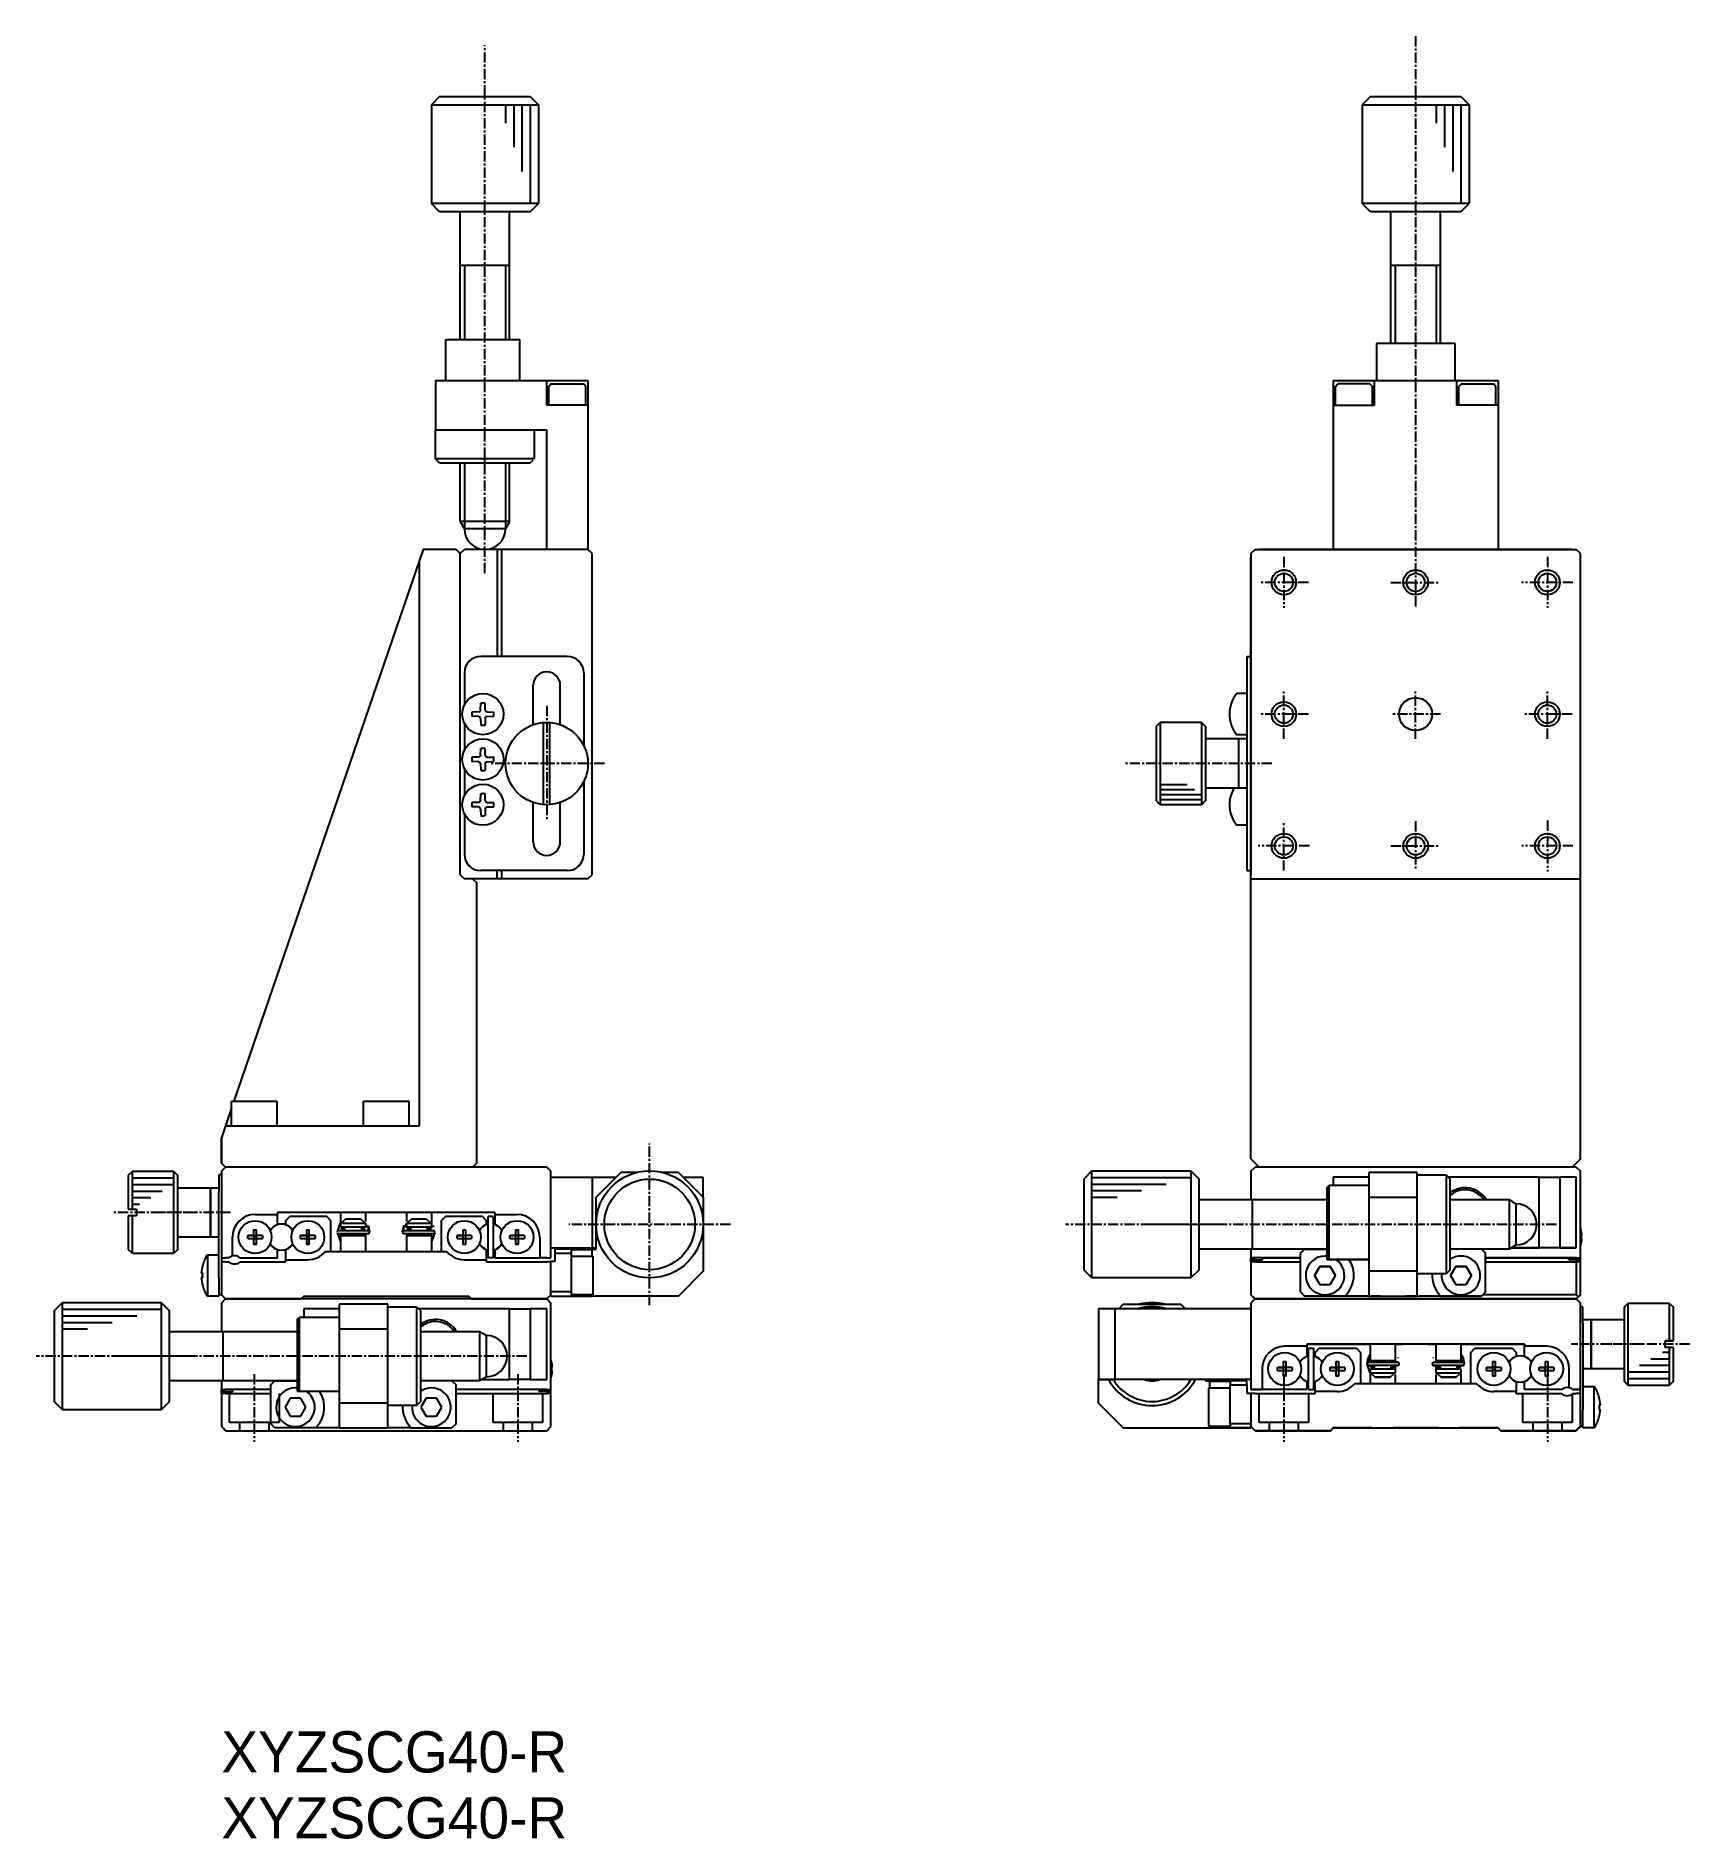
# Model space of a CAD drawing. Extents: x 253 to 454, y 43 to 262.
import ezdxf

# ---------------------------------------------------------------- set-up
doc = ezdxf.new("R2010")
doc.units = 0
doc.linetypes.add('CENTER', pattern=[2, 1.25, -0.25, 0.25, -0.25])
doc.linetypes.add('DASHED', pattern=[0.75, 0.5, -0.25])
doc.layers.get('0').update_dxf_attribs({"linetype": 'CONTINUOUS'})
doc.layers.add('CENTER', color=1, linetype='CENTER')

msp = doc.modelspace()

# ---------------------------------------------------------------- texts
at = {"color": 7, "linetype": 'CONTINUOUS'}
for p in [(275.61, 50.84), (275.61, 42.84)]:
    msp.add_text('XYZSCG40-R', height=5, dxfattribs=at).set_placement(p)

# ---------------------------------------------------------------- linework, layer by layer
for p, q in [((302.11, 254.34), (301.11, 253.34)), ((302.11, 254.34), (313.11, 254.34)), ((313.11, 254.34), (314.11, 253.34)), ((415.11, 254.34), (414.11, 253.34)), ((415.11, 254.34), (426.11, 254.34)), ((426.11, 254.34), (427.11, 253.34)), ((301.11, 253.34), (301.11, 241.34)), ((314.11, 253.34), (314.11, 241.34)), ((414.11, 253.34), (414.11, 241.34)), ((427.11, 253.34), (427.11, 241.34)), ((302.11, 240.34), (301.11, 241.34)), ((313.11, 240.34), (314.11, 241.34)), ((415.11, 240.34), (414.11, 241.34)), ((426.11, 240.34), (427.11, 241.34)), ((313.11, 240.34), (302.11, 240.34)), ((304.61, 224.84), (304.61, 240.34)), ((310.61, 224.84), (310.61, 240.34)), ((426.11, 240.34), (415.11, 240.34)), ((417.61, 224.34), (417.61, 240.34)), ((423.61, 224.34), (423.61, 240.34)), ((304.61, 233.84), (310.61, 233.84)), ((417.61, 233.84), (423.61, 233.84)), ((302.86, 224.84), (311.86, 224.84)), ((302.86, 219.84), (302.86, 224.84)), ((311.86, 219.84), (311.86, 224.84)), ((425.36, 224.34), (415.86, 224.34)), ((415.86, 224.34), (415.86, 219.84)), ((425.36, 224.34), (425.36, 219.84)), ((301.61, 219.84), (320.11, 219.84)), ((301.61, 219.84), (301.61, 213.84)), ((315.11, 216.84), (315.11, 219.84)), ((315.66, 219.44), (315.36, 219.14)), ((315.36, 216.84), (315.36, 219.14)), ((315.66, 219.44), (319.56, 219.44)), ((319.86, 219.14), (319.56, 219.44)), ((319.86, 216.84), (319.86, 219.14)), ((320.11, 219.84), (320.11, 199.34)), ((410.61, 219.84), (430.61, 219.84)), ((410.61, 219.84), (410.61, 199.34)), ((410.86, 219.14), (411.16, 219.44)), ((410.86, 216.84), (410.86, 219.14)), ((415.06, 219.44), (411.16, 219.44)), ((415.06, 219.44), (415.36, 219.14)), ((415.36, 216.84), (415.36, 219.14)), ((415.61, 216.84), (415.61, 219.84)), ((425.61, 216.84), (425.61, 219.84)), ((426.16, 219.44), (425.86, 219.14)), ((425.86, 216.84), (425.86, 219.14)), ((426.16, 219.44), (430.06, 219.44)), ((430.36, 219.14), (430.06, 219.44)), ((430.36, 216.84), (430.36, 219.14)), ((430.61, 219.84), (430.61, 199.34)), ((320.11, 216.84), (315.11, 216.84)), ((410.61, 216.84), (415.61, 216.84)), ((430.61, 216.84), (425.61, 216.84)), ((301.61, 213.84), (315.11, 213.84)), ((301.61, 210.34), (301.61, 213.84)), ((313.61, 210.34), (313.61, 213.84)), ((315.11, 199.34), (315.11, 213.84)), ((302.11, 209.84), (301.61, 210.34)), ((302.11, 209.84), (313.11, 209.84)), ((304.61, 202.71), (304.61, 209.84)), ((310.61, 202.71), (310.61, 209.84)), ((304.61, 202.71), (305.11, 201.84)), ((310.61, 202.71), (304.61, 202.71)), ((310.11, 201.84), (305.11, 201.84)), ((310.61, 202.71), (310.11, 201.84)), ((300.11, 199.34), (277.14, 132.34)), ((304.11, 199.34), (300.11, 199.34)), ((304.11, 199.34), (304.61, 198.84)), ((304.61, 198.84), (305.11, 199.34)), ((304.61, 198.84), (305.11, 199.34)), ((320.11, 199.34), (305.11, 199.34)), ((309.11, 199.34), (309.11, 186.34)), ((309.61, 199.34), (309.61, 186.34)), ((320.61, 198.84), (320.11, 199.34)), ((401.11, 199.34), (400.61, 198.84)), ((401.11, 199.34), (440.11, 199.34)), ((439.61, 199.34), (401.61, 199.34)), ((440.61, 198.84), (440.11, 199.34)), ((299.61, 197.88), (299.61, 129.34)), ((304.61, 159.84), (304.61, 198.84)), ((320.61, 159.84), (320.61, 198.84)), ((400.61, 198.84), (400.61, 159.84)), ((400.61, 125.34), (400.61, 198.34)), ((440.61, 159.84), (440.61, 198.84)), ((440.61, 125.34), (440.61, 198.34)), ((317.61, 186.34), (307.11, 186.34)), ((400.11, 186.34), (400.11, 160.34)), ((400.11, 186.34), (400.61, 186.34)), ((305.11, 184.34), (305.11, 180.43)), ((319.61, 184.34), (319.61, 175.52)), ((313.46, 177.99), (313.46, 182.84)), ((316.76, 178.13), (316.76, 182.84)), ((400.11, 181.84), (398.89, 181.84)), ((305.11, 178.25), (305.11, 174.93)), ((314.71, 168.36), (314.71, 178.33)), ((315.51, 168.36), (315.51, 178.33)), ((389.11, 177.84), (389.61, 178.34)), ((389.11, 177.84), (389.11, 168.84)), ((394.61, 178.34), (389.61, 178.34)), ((394.61, 178.34), (395.11, 177.84)), ((395.11, 177.84), (395.11, 168.84)), ((400.11, 176.34), (395.11, 176.34)), ((400.11, 176.84), (398.89, 176.84)), ((399.11, 176.34), (399.11, 170.34)), ((305.11, 172.75), (305.11, 169.43)), ((319.61, 171.16), (319.61, 162.34)), ((313.46, 163.84), (313.46, 168.7)), ((316.76, 163.84), (316.76, 168.56)), ((389.61, 168.34), (389.11, 168.84)), ((395.11, 168.84), (394.61, 168.34)), ((400.11, 170.34), (395.11, 170.34)), ((305.11, 167.25), (305.11, 162.34)), ((394.61, 168.34), (389.61, 168.34)), ((400.11, 165.84), (398.89, 165.84)), ((304.61, 159.84), (305.11, 159.34)), ((304.61, 159.84), (305.11, 159.34)), ((317.61, 160.34), (307.11, 160.34)), ((309.11, 159.34), (309.11, 160.34)), ((309.61, 160.34), (309.61, 159.34)), ((320.11, 159.34), (320.61, 159.84)), ((400.11, 160.34), (400.61, 160.34)), ((320.11, 159.34), (305.11, 159.34)), ((306.11, 159.34), (305.11, 159.34)), ((306.11, 159.34), (306.61, 158.84)), ((306.61, 124.84), (306.61, 158.84)), ((400.61, 159.34), (440.61, 159.34)), ((276.86, 131.53), (275.61, 127.88)), ((276.11, 129.34), (299.61, 129.34)), ((275.61, 124.84), (275.61, 127.88)), ((275.61, 124.84), (276.11, 124.34)), ((306.11, 124.34), (306.61, 124.84)), ((400.61, 125.34), (401.61, 124.34)), ((440.61, 125.34), (439.61, 124.34))]:
    msp.add_line(p, q)
at = {"color": 3, "linetype": 'CONTINUOUS'}
for p, q in [((301.11, 253.34), (314.11, 253.34)), ((310.11, 253.34), (310.11, 251.11)), ((311.11, 253.34), (311.11, 248.17)), ((312.11, 253.34), (312.11, 245.23)), ((313.11, 253.34), (313.11, 241.34)), ((414.11, 253.34), (427.11, 253.34)), ((423.11, 253.34), (423.11, 251.11)), ((424.11, 253.34), (424.11, 248.17)), ((425.11, 253.34), (425.11, 245.23)), ((426.11, 253.34), (426.11, 241.34)), ((314.11, 241.34), (301.11, 241.34)), ((427.11, 241.34), (414.11, 241.34)), ((305.11, 233.84), (305.11, 224.84)), ((310.11, 233.84), (310.11, 224.84)), ((418.11, 233.84), (418.11, 224.34)), ((423.11, 233.84), (423.11, 224.34)), ((313.61, 210.34), (301.61, 210.34)), ((305.11, 209.84), (305.11, 201.84)), ((310.11, 209.84), (310.11, 201.84)), ((389.61, 178.34), (389.61, 168.34)), ((394.61, 178.34), (394.61, 168.34)), ((392.88, 170.74), (389.61, 170.74)), ((393.75, 170.14), (389.61, 170.14)), ((394.61, 169.54), (389.61, 169.54)), ((394.61, 168.94), (389.61, 168.94)), ((264.81, 123.04), (269.81, 123.04)), ((381.31, 123.09), (393.31, 123.09)), ((264.81, 122.24), (269.81, 122.24)), ((264.81, 121.44), (268.43, 121.44)), ((264.81, 120.64), (267.04, 120.64)), ((381.31, 122.29), (390.33, 122.29)), ((381.31, 121.49), (387.34, 121.49)), ((381.31, 120.69), (384.36, 120.69)), ((264.81, 119.84), (265.66, 119.84)), ((256.31, 107.09), (268.31, 107.09)), ((256.31, 106.29), (265.33, 106.29)), ((256.31, 105.49), (262.34, 105.49)), ((256.31, 104.69), (259.36, 104.69)), ((451.41, 101.04), (449.18, 101.04)), ((451.41, 101.84), (450.57, 101.84)), ((451.41, 99.44), (446.41, 99.44)), ((451.41, 98.64), (446.41, 98.64)), ((451.41, 98.64), (446.41, 98.64)), ((451.41, 100.24), (447.8, 100.24)), ((276.61, 93.34), (276.61, 96.84)), ((282.61, 96.84), (282.61, 93.34)), ((308.61, 93.34), (308.61, 96.84)), ((314.61, 96.79), (314.61, 93.34)), ((401.61, 93.34), (401.61, 96.84)), ((407.61, 96.84), (407.61, 93.34)), ((433.61, 93.34), (433.61, 96.84)), ((439.61, 96.79), (439.61, 93.34)), ((282.61, 93.34), (276.61, 93.34)), ((277.86, 92.34), (277.86, 93.34)), ((281.36, 93.34), (281.36, 92.34)), ((314.61, 93.34), (308.61, 93.34)), ((309.86, 92.34), (309.86, 93.34)), ((313.36, 93.34), (313.36, 92.34)), ((407.61, 93.34), (401.61, 93.34)), ((402.86, 92.34), (402.86, 93.34)), ((406.36, 93.34), (406.36, 92.34)), ((439.61, 93.34), (433.61, 93.34)), ((434.86, 92.34), (434.86, 93.34)), ((438.36, 93.34), (438.36, 92.34))]:
    msp.add_line(p, q, dxfattribs=at)
at = {"linetype": 'DASHED'}
msp.add_line((313.11, 209.84), (313.61, 210.34), dxfattribs=at)
at = {"color": 7, "linetype": 'CONTINUOUS'}
for p, q in [((306.88, 179.62), (306.04, 179.6)), ((306.88, 179.62), (307.01, 179.68)), ((307.09, 179.84), (307.01, 179.68)), ((307.09, 179.84), (307.1, 180.67)), ((307.64, 179.84), (307.62, 180.67)), ((307.64, 179.84), (307.71, 179.68)), ((307.84, 179.62), (307.71, 179.68)), ((307.84, 179.62), (308.69, 179.6)), ((306.88, 179.07), (306.04, 179.08)), ((306.88, 179.07), (307.01, 179.01)), ((307.09, 178.84), (307.01, 179.01)), ((307.09, 178.84), (307.1, 178.02)), ((307.64, 178.84), (307.62, 178.02)), ((307.64, 178.84), (307.71, 179.01)), ((307.84, 179.07), (307.71, 179.01)), ((307.84, 179.07), (308.69, 179.08)), ((307.09, 174.34), (307.1, 175.17)), ((307.64, 174.34), (307.62, 175.17)), ((306.88, 174.12), (306.04, 174.1)), ((306.88, 173.57), (306.04, 173.58)), ((306.88, 174.12), (307.01, 174.18)), ((306.88, 173.57), (307.01, 173.51)), ((307.09, 174.34), (307.01, 174.18)), ((307.09, 173.34), (307.01, 173.51)), ((307.09, 173.34), (307.1, 172.52)), ((307.64, 173.34), (307.62, 172.52)), ((307.64, 174.34), (307.71, 174.18)), ((307.64, 173.34), (307.71, 173.51)), ((307.84, 174.12), (307.71, 174.18)), ((307.84, 173.57), (307.71, 173.51)), ((307.84, 174.12), (308.69, 174.1)), ((307.84, 173.57), (308.69, 173.58)), ((306.88, 168.62), (306.04, 168.6)), ((306.88, 168.62), (307.01, 168.68)), ((307.09, 168.84), (307.01, 168.68)), ((307.09, 168.84), (307.1, 169.67)), ((307.64, 168.84), (307.62, 169.67)), ((307.64, 168.84), (307.71, 168.68)), ((307.84, 168.62), (307.71, 168.68)), ((307.84, 168.62), (308.69, 168.6)), ((306.88, 168.07), (306.04, 168.08)), ((306.88, 168.07), (307.01, 168.01)), ((307.09, 167.84), (307.01, 168.01)), ((307.09, 167.84), (307.1, 167.02)), ((307.64, 167.84), (307.62, 167.02)), ((307.64, 167.84), (307.71, 168.01)), ((307.84, 168.07), (307.71, 168.01)), ((307.84, 168.07), (308.69, 168.08)), ((276.86, 132.34), (282.36, 132.34)), ((276.86, 129.34), (276.86, 132.34)), ((282.36, 132.34), (282.36, 129.34)), ((292.86, 132.34), (298.36, 132.34)), ((292.86, 129.34), (292.86, 132.34)), ((298.36, 132.34), (298.36, 129.34)), ((275.61, 127.84), (275.61, 124.84)), ((264.31, 123.34), (264.81, 123.84)), ((264.31, 123.34), (264.31, 119.24)), ((264.81, 123.84), (269.81, 123.84)), ((264.81, 119.24), (264.81, 123.84)), ((269.81, 123.84), (270.31, 123.34)), ((269.81, 123.84), (269.81, 113.84)), ((270.31, 114.34), (270.31, 123.34)), ((275.61, 123.39), (275.31, 123.39)), ((275.31, 123.39), (275.31, 121.39)), ((275.61, 123.84), (276.11, 124.34)), ((275.61, 123.84), (275.61, 113.34)), ((290.31, 124.34), (276.11, 124.34)), ((298.31, 124.34), (290.31, 124.34)), ((315.11, 124.34), (298.31, 124.34)), ((315.61, 123.84), (315.11, 124.34)), ((315.61, 113.34), (315.61, 123.84)), ((315.61, 123.14), (320.61, 123.14)), ((320.61, 123.14), (323.56, 123.14)), ((320.61, 123.14), (320.61, 114.54)), ((321.11, 120.69), (324.11, 123.69)), ((326.01, 123.69), (324.11, 123.69)), ((331.11, 123.69), (329.21, 123.69)), ((331.11, 123.69), (334.11, 120.69)), ((331.66, 123.14), (334.11, 123.14)), ((334.11, 120.69), (334.11, 123.14)), ((380.31, 122.89), (381.31, 123.89)), ((380.31, 122.89), (380.31, 111.89)), ((381.31, 123.89), (393.31, 123.89)), ((381.31, 110.89), (381.31, 123.89)), ((393.31, 123.89), (394.31, 122.89)), ((393.31, 123.89), (393.31, 117.33)), ((394.31, 117.34), (394.31, 122.89)), ((400.61, 123.84), (401.11, 124.34)), ((400.61, 123.84), (400.61, 120.39)), ((440.11, 124.34), (401.11, 124.34)), ((414.91, 123.14), (410.61, 123.14)), ((410.61, 123.14), (410.61, 122.14)), ((414.91, 123.69), (414.91, 120.69)), ((420.81, 123.69), (414.91, 123.69)), ((420.81, 120.69), (420.81, 123.69)), ((420.81, 123.39), (424.31, 123.39)), ((424.31, 123.39), (424.81, 122.89)), ((424.31, 123.39), (424.31, 111.39)), ((435.61, 123.14), (424.56, 123.14)), ((424.81, 111.89), (424.81, 122.89)), ((435.61, 123.14), (438.11, 123.14)), ((435.61, 114.54), (435.61, 123.14)), ((440.11, 123.14), (438.11, 123.14)), ((438.11, 123.14), (438.11, 114.54)), ((440.11, 124.34), (440.61, 123.84)), ((440.11, 114.54), (440.11, 123.14)), ((440.61, 113.34), (440.61, 123.84)), ((270.31, 121.84), (274.31, 121.84)), ((274.31, 121.84), (275.31, 121.84)), ((274.31, 121.84), (274.31, 115.84)), ((274.31, 115.84), (274.31, 121.84)), ((275.31, 110.89), (275.31, 121.39)), ((321.11, 117.39), (321.11, 120.69)), ((334.11, 120.69), (334.11, 117.39)), ((409.81, 121.84), (410.11, 122.14)), ((409.81, 121.84), (409.81, 113.14)), ((410.11, 122.14), (414.91, 122.14)), ((410.11, 113.14), (410.11, 122.14)), ((414.91, 120.69), (414.91, 111.69)), ((414.91, 120.69), (420.81, 120.69)), ((420.81, 111.69), (420.81, 120.69)), ((264.31, 119.24), (264.81, 119.24)), ((264.31, 118.44), (264.31, 114.34)), ((264.81, 118.44), (264.31, 118.44)), ((264.81, 119.24), (265.31, 119.24)), ((264.81, 113.84), (264.81, 118.44)), ((265.31, 118.44), (264.81, 118.44)), ((265.31, 119.24), (265.31, 118.44)), ((279.71, 118.59), (282.41, 118.59)), ((282.41, 118.84), (282.41, 118.59)), ((292.91, 118.84), (282.41, 118.84)), ((282.41, 117.39), (282.41, 118.59)), ((283.41, 117.84), (283.91, 118.34)), ((288.41, 118.34), (283.91, 118.34)), ((288.41, 118.34), (288.91, 117.84)), ((290.11, 117.63), (290.11, 118.84)), ((300.91, 118.84), (292.91, 118.84)), ((293.11, 118.84), (293.11, 117.75)), ((298.11, 117.75), (298.11, 118.84)), ((308.81, 118.84), (300.91, 118.84)), ((301.11, 118.84), (301.11, 117.63)), ((302.31, 117.84), (302.81, 118.34)), ((307.31, 118.34), (302.81, 118.34)), ((307.31, 118.34), (307.81, 117.84)), ((308.61, 118.34), (308.01, 118.34)), ((308.01, 113.34), (308.01, 118.34)), ((308.61, 118.34), (308.61, 113.34)), ((308.81, 118.84), (308.81, 118.59)), ((308.81, 118.59), (311.51, 118.59)), ((308.81, 118.59), (308.81, 117.39)), ((394.31, 120.39), (400.81, 120.39)), ((400.81, 120.39), (400.82, 120.39)), ((400.81, 120.39), (400.81, 120.39)), ((400.81, 117.53), (400.81, 120.39)), ((400.81, 120.39), (409.81, 120.39)), ((424.81, 120.39), (431.95, 120.39)), ((431.95, 120.39), (432.38, 120.14)), ((431.95, 120.39), (431.95, 117.37)), ((432.38, 120.14), (432.81, 119.89)), ((432.81, 117.37), (432.81, 119.89)), ((279.53, 116.02), (278.83, 116.02)), ((278.83, 116.02), (279.53, 116.02)), ((279.53, 116.73), (279.53, 116.02)), ((279.54, 116.01), (279.53, 116.02)), ((279.88, 116.01), (279.89, 116.02)), ((279.89, 116.02), (279.89, 116.73)), ((280.6, 116.02), (279.89, 116.02)), ((280.6, 116.02), (279.89, 116.02)), ((282.15, 117.24), (282.41, 117.39)), ((283.41, 117.84), (283.41, 117.39)), ((283.41, 117.39), (283.67, 117.24)), ((285.93, 116.02), (285.23, 116.02)), ((285.23, 116.02), (285.93, 116.02)), ((285.93, 116.73), (285.93, 116.02)), ((285.94, 116.01), (285.93, 116.02)), ((286.28, 116.01), (286.29, 116.02)), ((286.29, 116.02), (286.29, 116.73)), ((287, 116.02), (286.29, 116.02)), ((287, 116.02), (286.29, 116.02)), ((288.91, 114.04), (288.91, 117.84)), ((289.71, 116.48), (290.07, 117.58)), ((290.11, 115.27), (289.71, 116.42)), ((289.84, 117.16), (289.87, 117.21)), ((289.88, 117.2), (289.86, 117.21)), ((289.87, 117.22), (289.87, 117.22)), ((290.03, 117.12), (289.87, 117.22)), ((289.91, 116.65), (293.41, 116.65)), ((293.41, 116.25), (289.91, 116.25)), ((290.11, 117.63), (290.11, 117.63)), ((290.11, 117.54), (290.17, 117.54)), ((290.11, 117.04), (290.11, 117.54)), ((293.11, 117.04), (290.11, 117.04)), ((290.11, 116.04), (293.11, 116.04)), ((290.11, 114.04), (290.11, 116.04)), ((290.23, 117.04), (290.12, 116.65)), ((290.12, 116.25), (290.16, 116.04)), ((290.7, 118.04), (290.17, 117.54)), ((290.17, 117.54), (293.06, 117.54)), ((290.61, 116.84), (290.23, 116.84)), ((290.61, 116.65), (290.61, 117.04)), ((290.61, 116.04), (290.61, 116.25)), ((292.53, 118.04), (290.7, 118.04)), ((293.06, 117.54), (292.53, 118.04)), ((292.61, 117.04), (292.61, 116.65)), ((293.09, 116.84), (292.61, 116.84)), ((292.61, 116.25), (292.61, 116.04)), ((293.06, 117.54), (293.11, 117.54)), ((293.11, 117.54), (293.11, 117.04)), ((293.21, 117.15), (293.11, 117.1)), ((293.11, 116.04), (293.11, 114.04)), ((293.15, 116.01), (293.2, 116.25)), ((293.45, 117.22), (293.21, 117.15)), ((293.45, 117.21), (293.44, 116.65)), ((293.45, 117.22), (293.45, 117.21)), ((293.48, 117.16), (293.61, 116.47)), ((297.62, 116.48), (297.75, 117.16)), ((297.78, 116.65), (297.77, 117.21)), ((297.78, 117.22), (297.78, 117.22)), ((297.78, 117.22), (297.96, 117.18)), ((297.82, 116.65), (301.32, 116.65)), ((301.32, 116.25), (297.82, 116.25)), ((297.96, 117.18), (298.01, 117.15)), ((297.98, 117.2), (298.11, 117.53)), ((298.01, 117.15), (298.11, 117.1)), ((298.03, 116.25), (298.08, 116.02)), ((298.11, 117.39), (298.07, 117.34)), ((298.08, 116.02), (298.11, 115.91)), ((298.11, 117.75), (298.11, 117.75)), ((298.11, 117.54), (298.17, 117.54)), ((298.11, 117.04), (298.11, 117.54)), ((301.11, 117.04), (298.11, 117.04)), ((298.11, 116.04), (301.11, 116.04)), ((298.11, 114.04), (298.11, 116.04)), ((298.61, 116.84), (298.13, 116.84)), ((298.7, 118.04), (298.17, 117.54)), ((298.17, 117.54), (301.06, 117.54)), ((298.61, 116.65), (298.61, 117.04)), ((298.61, 116.04), (298.61, 116.25)), ((300.53, 118.04), (298.7, 118.04)), ((301.06, 117.54), (300.53, 118.04)), ((300.61, 117.04), (300.61, 116.65)), ((301, 116.84), (300.61, 116.84)), ((300.61, 116.25), (300.61, 116.04)), ((301.1, 116.65), (301, 117.04)), ((301.06, 117.54), (301.11, 117.54)), ((301.06, 116.04), (301.1, 116.25)), ((301.11, 117.54), (301.11, 117.04)), ((301.11, 117.09), (301.14, 117.1)), ((301.51, 116.42), (301.11, 115.27)), ((301.11, 116.04), (301.11, 114.04)), ((301.14, 117.1), (301.35, 117.22)), ((301.35, 117.2), (301.36, 117.21)), ((301.36, 117.21), (301.38, 117.15)), ((302.31, 117.84), (302.31, 114.04)), ((304.93, 116.02), (304.23, 116.02)), ((304.23, 116.02), (304.93, 116.02)), ((304.93, 116.73), (304.93, 116.02)), ((304.94, 116.01), (304.93, 116.02)), ((305.28, 116.01), (305.29, 116.02)), ((305.29, 116.02), (305.29, 116.73)), ((306, 116.02), (305.29, 116.02)), ((306, 116.02), (305.29, 116.02)), ((307.81, 117.39), (307.55, 117.24)), ((307.81, 117.39), (307.81, 117.84)), ((309.07, 117.24), (308.81, 117.39)), ((311.33, 116.02), (310.63, 116.02)), ((310.63, 116.02), (311.33, 116.02)), ((311.33, 116.73), (311.33, 116.02)), ((311.34, 116.01), (311.33, 116.02)), ((311.68, 116.01), (311.69, 116.02)), ((311.69, 116.02), (311.69, 116.73)), ((312.4, 116.02), (311.69, 116.02)), ((312.4, 116.02), (311.69, 116.02)), ((321.11, 114.39), (321.11, 117.39)), ((334.11, 117.39), (334.11, 111.69)), ((393.31, 117.33), (393.31, 110.89)), ((394.31, 111.89), (394.31, 117.34)), ((400.81, 117.39), (400.81, 117.53)), ((400.81, 117.24), (400.81, 117.39)), ((400.81, 114.39), (400.81, 117.24)), ((431.95, 117.37), (431.95, 114.39)), ((432.81, 114.89), (432.81, 117.37)), ((440.69, 116.73), (440.68, 116.73)), ((440.69, 116.73), (440.68, 116.73)), ((440.8, 116.02), (440.68, 116.02)), ((440.8, 116.02), (440.68, 116.02)), ((264.81, 113.84), (264.31, 114.34)), ((269.81, 113.84), (264.81, 113.84)), ((270.31, 114.34), (269.81, 113.84)), ((274.31, 115.84), (270.31, 115.84)), ((275.31, 115.84), (274.31, 115.84)), ((276.96, 113.56), (276.96, 115.84)), ((278.83, 115.66), (279.53, 115.66)), ((279.54, 115.67), (279.53, 115.66)), ((279.53, 115.66), (279.53, 114.96)), ((279.54, 116.01), (279.54, 115.67)), ((279.88, 116.01), (279.54, 116.01)), ((279.54, 115.67), (279.88, 115.67)), ((279.88, 115.67), (279.88, 116.01)), ((279.88, 115.67), (279.89, 115.66)), ((279.89, 115.66), (280.6, 115.66)), ((279.89, 114.96), (279.89, 115.66)), ((282.41, 114.29), (282.15, 114.44)), ((282.41, 113.34), (282.41, 114.29)), ((283.67, 114.44), (283.41, 114.29)), ((283.41, 114.29), (283.41, 113.09)), ((285.23, 115.66), (285.93, 115.66)), ((285.94, 115.67), (285.93, 115.66)), ((285.93, 115.66), (285.93, 114.96)), ((285.94, 116.01), (285.94, 115.67)), ((286.28, 116.01), (285.94, 116.01)), ((285.94, 115.67), (286.28, 115.67)), ((286.28, 115.67), (286.28, 116.01)), ((286.28, 115.67), (286.29, 115.66)), ((286.29, 115.66), (287, 115.66)), ((286.29, 114.96), (286.29, 115.66)), ((303.03, 114.04), (288.19, 114.04)), ((293.11, 115.91), (293.15, 116.01)), ((304.23, 115.66), (304.93, 115.66)), ((304.94, 115.67), (304.93, 115.66)), ((304.93, 115.66), (304.93, 114.96)), ((304.94, 116.01), (304.94, 115.67)), ((305.28, 116.01), (304.94, 116.01)), ((304.94, 115.67), (305.28, 115.67)), ((305.28, 115.67), (305.28, 116.01)), ((305.28, 115.67), (305.29, 115.66)), ((305.29, 115.66), (306, 115.66)), ((305.29, 114.96), (305.29, 115.66)), ((307.55, 114.44), (307.81, 114.29)), ((307.81, 113.09), (307.81, 114.29)), ((308.81, 114.29), (309.07, 114.44)), ((308.81, 114.29), (308.81, 113.34)), ((310.63, 115.66), (311.33, 115.66)), ((311.34, 115.67), (311.33, 115.66)), ((311.33, 115.66), (311.33, 114.96)), ((311.34, 116.01), (311.34, 115.67)), ((311.68, 116.01), (311.34, 116.01)), ((311.34, 115.67), (311.68, 115.67)), ((311.68, 115.67), (311.68, 116.01)), ((311.68, 115.67), (311.69, 115.66)), ((311.69, 115.66), (312.4, 115.66)), ((311.69, 114.96), (311.69, 115.66)), ((314.26, 115.84), (314.26, 113.34)), ((315.61, 114.54), (320.61, 114.54)), ((318.11, 114.39), (316.11, 114.39)), ((316.11, 114.39), (316.11, 113.89)), ((316.11, 113.89), (318.11, 113.89)), ((316.11, 113.89), (316.11, 112.89)), ((318.11, 113.89), (318.11, 114.39)), ((320.61, 114.39), (318.11, 114.39)), ((318.11, 114.35), (320.61, 114.35)), ((318.11, 109.19), (318.11, 113.89)), ((320.61, 114.54), (321.11, 114.54)), ((320.61, 114.35), (320.61, 114.39)), ((320.61, 114.39), (321.11, 114.39)), ((320.61, 113.54), (320.61, 114.35)), ((400.81, 114.39), (394.31, 114.39)), ((400.61, 114.39), (400.61, 113.34)), ((400.82, 114.39), (400.81, 114.39)), ((400.81, 114.39), (400.81, 114.39)), ((409.81, 114.39), (400.81, 114.39)), ((406.61, 113.89), (407.11, 114.39)), ((406.61, 109.19), (406.61, 113.89)), ((407.11, 114.39), (409.81, 114.39)), ((428.61, 114.39), (424.81, 114.39)), ((431.95, 114.39), (424.81, 114.39)), ((428.61, 114.39), (429.11, 113.89)), ((429.11, 109.19), (429.11, 113.89)), ((432.38, 114.64), (431.95, 114.39)), ((435.61, 114.54), (432.21, 114.54)), ((432.21, 114.54), (435.61, 114.54)), ((432.81, 114.89), (432.38, 114.64)), ((440.11, 114.54), (435.61, 114.54)), ((438.11, 114.54), (435.61, 114.54)), ((438.11, 114.54), (440.11, 114.54)), ((440.68, 115.66), (440.8, 115.66)), ((440.68, 114.96), (440.69, 114.95)), ((273.35, 112.45), (273.34, 112.45)), ((273.92, 113.69), (275.31, 113.69)), ((273.92, 113.69), (273.92, 108.69)), ((275.61, 113.34), (275.61, 112.84)), ((275.61, 113.34), (276.11, 113.34)), ((276.11, 112.84), (275.61, 112.84)), ((275.61, 112.84), (275.61, 108.84)), ((276.55, 113.34), (276.11, 113.34)), ((276.11, 112.84), (276.55, 112.84)), ((277.87, 113.34), (282.41, 113.34)), ((277.87, 112.84), (283.41, 112.84)), ((283.41, 113.09), (286.11, 113.09)), ((283.41, 112.84), (283.41, 113.09)), ((305.11, 113.09), (307.81, 113.09)), ((307.81, 112.84), (307.81, 113.09)), ((307.81, 112.84), (315.11, 112.84)), ((308.61, 113.34), (308.01, 113.34)), ((308.81, 113.34), (314.26, 113.34)), ((315.11, 113.34), (314.26, 113.34)), ((315.11, 113.34), (315.61, 113.34)), ((315.61, 112.84), (315.11, 112.84)), ((316.11, 112.89), (315.61, 112.89)), ((315.61, 112.84), (315.61, 112.89)), ((315.61, 108.84), (315.61, 112.84)), ((318.11, 113.54), (320.71, 113.54)), ((320.71, 113.54), (320.71, 108.84)), ((334.11, 111.69), (331.11, 108.69)), ((381.31, 110.89), (380.31, 111.89)), ((394.31, 111.89), (393.31, 110.89)), ((402.01, 113.34), (400.61, 113.34)), ((400.61, 113.34), (401.11, 113.34)), ((400.61, 113.09), (400.61, 113.34)), ((400.61, 113.09), (402.01, 113.09)), ((400.61, 112.84), (400.61, 113.09)), ((400.61, 113.09), (402.01, 113.09)), ((401.11, 112.84), (400.61, 112.84)), ((400.61, 112.84), (400.61, 108.84)), ((406.61, 113.34), (401.11, 113.34)), ((401.11, 112.84), (406.61, 112.84)), ((402.01, 113.09), (402.01, 113.34)), ((402.01, 113.34), (406.61, 113.34)), ((408.98, 112.29), (408.34, 111.19)), ((408.34, 111.19), (408.98, 112.29)), ((410.25, 112.29), (408.98, 112.29)), ((408.98, 112.29), (410.25, 112.29)), ((409.81, 113.14), (410.11, 113.14)), ((410.11, 113.14), (409.81, 113.14)), ((414.91, 113.14), (410.11, 113.14)), ((410.11, 113.14), (414.91, 113.14)), ((410.88, 111.19), (410.25, 112.29)), ((410.25, 112.29), (410.88, 111.19)), ((420.81, 111.69), (414.91, 111.69)), ((414.91, 111.69), (414.91, 108.69)), ((420.81, 108.69), (420.81, 111.69)), ((424.81, 111.89), (424.31, 111.39)), ((425.48, 112.29), (424.84, 111.19)), ((424.84, 111.19), (425.48, 112.29)), ((426.75, 112.29), (425.48, 112.29)), ((425.48, 112.29), (426.75, 112.29)), ((427.38, 111.19), (426.75, 112.29)), ((426.75, 112.29), (427.38, 111.19)), ((429.11, 113.34), (439.21, 113.34)), ((440.11, 113.34), (429.11, 113.34)), ((429.11, 112.84), (440.11, 112.84)), ((439.21, 113.09), (439.21, 113.34)), ((439.21, 113.34), (440.61, 113.34)), ((440.61, 113.09), (439.21, 113.09)), ((440.61, 113.09), (439.21, 113.09)), ((440.11, 113.34), (440.61, 113.34)), ((440.61, 112.84), (440.11, 112.84)), ((440.11, 112.84), (440.11, 108.84)), ((440.61, 113.09), (440.61, 113.34)), ((440.61, 112.84), (440.61, 113.09)), ((440.61, 108.84), (440.61, 112.84)), ((273.35, 111.45), (273.18, 111.45)), ((273.18, 110.93), (273.35, 110.93)), ((273.34, 109.93), (273.35, 109.93)), ((275.31, 110.89), (275.31, 108.89)), ((393.31, 110.89), (381.31, 110.89)), ((408.34, 111.19), (408.98, 110.09)), ((408.98, 110.09), (410.25, 110.09)), ((410.25, 110.09), (410.88, 111.19)), ((424.31, 111.39), (420.81, 111.39)), ((424.84, 111.19), (425.48, 110.09)), ((425.48, 110.09), (426.75, 110.09)), ((426.75, 110.09), (427.38, 111.19)), ((255.31, 106.89), (256.31, 107.89)), ((256.31, 107.89), (268.31, 107.89)), ((256.31, 94.89), (256.31, 107.89)), ((268.31, 107.89), (269.31, 106.89)), ((268.31, 107.89), (268.31, 101.33)), ((275.31, 108.69), (273.92, 108.69)), ((275.31, 108.89), (275.31, 108.69)), ((275.31, 108.89), (275.61, 108.89)), ((275.61, 108.84), (275.86, 108.59)), ((275.61, 107.84), (276.11, 108.34)), ((275.61, 107.84), (275.61, 104.39)), ((275.86, 108.59), (276.11, 108.34)), ((276.11, 108.34), (278.11, 108.34)), ((278.11, 108.34), (276.11, 108.34)), ((278.11, 108.34), (278.31, 108.34)), ((278.31, 108.34), (278.11, 108.34)), ((278.31, 108.34), (285.26, 108.34)), ((285.26, 108.34), (278.31, 108.34)), ((285.61, 108.69), (285.26, 108.34)), ((294.11, 108.34), (285.26, 108.34)), ((285.61, 108.69), (305.61, 108.69)), ((289.91, 107.69), (289.91, 104.69)), ((295.81, 107.69), (289.91, 107.69)), ((305.96, 108.34), (294.11, 108.34)), ((295.81, 104.69), (295.81, 107.69)), ((295.81, 107.39), (299.31, 107.39)), ((299.31, 107.39), (299.81, 106.89)), ((299.31, 107.39), (299.31, 95.39)), ((305.96, 108.34), (305.61, 108.69)), ((305.96, 108.34), (310.11, 108.34)), ((310.11, 108.34), (305.96, 108.34)), ((310.11, 108.34), (310.31, 108.34)), ((310.31, 108.34), (310.11, 108.34)), ((310.31, 108.34), (315.11, 108.34)), ((315.11, 108.34), (310.31, 108.34)), ((315.11, 108.34), (315.36, 108.59)), ((315.11, 108.34), (315.61, 107.84)), ((315.36, 108.59), (315.61, 108.84)), ((318.11, 109.19), (315.61, 109.19)), ((315.61, 108.84), (315.61, 108.69)), ((315.61, 108.69), (318.11, 108.69)), ((315.61, 97.34), (315.61, 107.84)), ((318.11, 108.69), (318.11, 109.19)), ((320.71, 108.84), (318.11, 108.84)), ((320.61, 108.76), (318.11, 108.76)), ((318.11, 108.69), (320.61, 108.69)), ((320.61, 108.76), (320.61, 108.84)), ((320.61, 108.69), (320.61, 108.76)), ((331.11, 108.69), (320.61, 108.69)), ((384.56, 107.14), (385.11, 107.69)), ((385.11, 107.69), (392.11, 107.69)), ((392.11, 107.69), (392.66, 107.14)), ((400.61, 108.84), (400.86, 108.59)), ((400.86, 108.59), (400.61, 108.84)), ((401.11, 108.34), (400.61, 107.84)), ((400.61, 107.84), (400.61, 107.14)), ((401.11, 108.34), (400.76, 108.69)), ((400.76, 108.69), (401.11, 108.34)), ((401.11, 108.34), (400.86, 108.59)), ((400.86, 108.59), (401.11, 108.34)), ((401.11, 108.34), (440.11, 108.34)), ((440.11, 108.34), (401.11, 108.34)), ((407.11, 108.69), (406.61, 109.19)), ((406.61, 109.19), (407.11, 108.69)), ((412.16, 108.69), (407.11, 108.69)), ((414.91, 108.69), (407.11, 108.69)), ((412.13, 108.76), (412.16, 108.69)), ((412.16, 108.69), (412.13, 108.76)), ((414.91, 108.69), (412.16, 108.69)), ((416.36, 108.69), (414.91, 108.69)), ((414.91, 108.69), (420.81, 108.69)), ((420.81, 108.69), (419.36, 108.69)), ((423.56, 108.69), (420.81, 108.69)), ((428.61, 108.69), (420.81, 108.69)), ((423.59, 108.76), (423.56, 108.69)), ((423.56, 108.69), (423.59, 108.76)), ((423.56, 108.69), (428.61, 108.69)), ((429.11, 109.19), (428.61, 108.69)), ((428.61, 108.69), (429.11, 109.19)), ((440.11, 108.84), (428.76, 108.84)), ((440.11, 108.84), (440.36, 108.59)), ((440.46, 108.69), (440.11, 108.34)), ((440.11, 108.34), (440.46, 108.69)), ((440.11, 108.34), (440.36, 108.59)), ((440.36, 108.59), (440.11, 108.34)), ((440.11, 108.34), (440.61, 107.84)), ((440.36, 108.59), (440.61, 108.84)), ((440.61, 108.84), (440.36, 108.59)), ((440.61, 97.34), (440.61, 107.84)), ((440.91, 107.39), (440.61, 107.39)), ((440.91, 105.39), (440.91, 107.39)), ((445.91, 107.34), (446.41, 107.84)), ((445.91, 107.34), (445.91, 102.84)), ((446.41, 107.84), (451.41, 107.84)), ((446.41, 102.84), (446.41, 107.84)), ((451.41, 107.84), (451.91, 107.34)), ((451.41, 107.84), (451.41, 103.24)), ((451.91, 103.24), (451.91, 107.34)), ((255.31, 106.89), (255.31, 95.89)), ((269.31, 101.34), (269.31, 106.89)), ((284.81, 105.84), (285.11, 106.14)), ((284.81, 105.84), (284.81, 97.14)), ((285.11, 97.14), (285.11, 106.14)), ((285.11, 106.14), (289.91, 106.14)), ((285.61, 107.14), (285.61, 106.14)), ((289.91, 107.14), (285.61, 107.14)), ((310.61, 107.14), (299.56, 107.14)), ((299.81, 95.89), (299.81, 106.89)), ((310.61, 107.14), (313.11, 107.14)), ((310.61, 98.54), (310.61, 107.14)), ((313.11, 107.14), (313.11, 98.54)), ((315.11, 107.14), (313.11, 107.14)), ((315.11, 98.54), (315.11, 107.14)), ((384.11, 107.14), (382.11, 107.14)), ((382.11, 107.14), (382.11, 98.54)), ((384.11, 98.54), (384.11, 107.14)), ((400.61, 107.14), (384.11, 107.14)), ((400.61, 107.14), (400.61, 98.54)), ((400.61, 107.14), (400.61, 98.54)), ((440.91, 105.84), (441.91, 105.84)), ((440.91, 105.39), (440.91, 96.27)), ((441.91, 105.84), (445.91, 105.84)), ((441.91, 102.84), (441.91, 105.84)), ((441.91, 105.84), (441.91, 99.84)), ((269.31, 104.39), (275.81, 104.39)), ((275.81, 104.39), (275.82, 104.39)), ((275.81, 104.39), (275.81, 104.39)), ((275.81, 101.39), (275.81, 104.39)), ((275.81, 104.39), (284.81, 104.39)), ((289.91, 104.69), (295.81, 104.69)), ((289.91, 104.69), (289.91, 95.69)), ((295.81, 95.69), (295.81, 104.69)), ((299.81, 104.39), (306.95, 104.39)), ((306.95, 104.39), (307.38, 104.14)), ((306.95, 104.39), (306.95, 101.37)), ((307.38, 104.14), (307.81, 103.89)), ((307.81, 101.37), (307.81, 103.89)), ((450.91, 102.44), (450.91, 103.24)), ((450.91, 103.24), (451.41, 103.24)), ((451.41, 103.24), (450.91, 103.24)), ((451.41, 103.24), (451.91, 103.24)), ((451.91, 103.24), (451.41, 103.24)), ((268.31, 101.33), (268.31, 94.89)), ((269.31, 95.89), (269.31, 101.34)), ((275.81, 98.39), (275.81, 101.39)), ((306.95, 101.37), (306.95, 98.39)), ((307.81, 98.89), (307.81, 101.37)), ((315.69, 100.73), (315.68, 100.73)), ((404.53, 100.73), (404.53, 100.02)), ((407.41, 102.59), (404.71, 102.59)), ((407.41, 102.59), (404.71, 102.59)), ((404.89, 100.02), (404.89, 100.73)), ((407.41, 101.39), (407.15, 101.24)), ((407.15, 101.24), (407.41, 101.39)), ((407.41, 102.84), (407.41, 102.59)), ((407.41, 102.84), (415.11, 102.84)), ((433.81, 102.84), (407.41, 102.84)), ((407.41, 102.59), (407.41, 101.39)), ((407.61, 102.34), (408.21, 102.34)), ((407.61, 97.34), (407.61, 102.34)), ((408.21, 102.34), (408.21, 97.34)), ((408.41, 101.84), (408.91, 102.34)), ((408.41, 101.39), (408.41, 101.84)), ((408.41, 101.39), (408.67, 101.24)), ((408.41, 101.39), (408.67, 101.24)), ((408.91, 102.34), (413.41, 102.34)), ((410.93, 100.73), (410.93, 100.02)), ((411.29, 100.02), (411.29, 100.73)), ((413.41, 102.34), (413.91, 101.84)), ((413.91, 101.84), (413.91, 98.04)), ((414.71, 100.48), (414.84, 101.16)), ((414.87, 101.21), (415.11, 101.63)), ((414.87, 101.22), (415.11, 101.15)), ((414.88, 100.65), (414.87, 101.21)), ((415.11, 100.84), (415.11, 102.84)), ((415.61, 100.84), (415.11, 100.84)), ((418.11, 100.84), (415.11, 100.84)), ((415.23, 100.84), (415.51, 100.65)), ((415.61, 100.65), (415.61, 100.84)), ((417.61, 100.84), (415.61, 100.84)), ((417.61, 100.84), (415.61, 100.84)), ((418.11, 100.84), (417.61, 100.84)), ((417.61, 100.84), (417.61, 100.65)), ((417.81, 100.65), (418.09, 100.84)), ((418.11, 102.84), (419.11, 102.84)), ((418.11, 102.84), (418.11, 100.84)), ((418.15, 100.88), (418.11, 100.99)), ((418.2, 100.65), (418.15, 100.88)), ((418.45, 101.21), (418.45, 101.21)), ((418.45, 101.21), (418.47, 101.16)), ((418.47, 101.16), (418.47, 101.16)), ((418.47, 101.16), (418.47, 101.16)), ((418.47, 101.16), (418.48, 101.16)), ((418.48, 101.16), (418.48, 101.15)), ((418.48, 101.15), (418.48, 101.15)), ((418.48, 101.15), (418.48, 101.15)), ((418.48, 101.15), (418.48, 101.15)), ((422.11, 102.84), (423.11, 102.84)), ((422.75, 101.16), (422.77, 101.21)), ((422.75, 101.15), (422.75, 101.16)), ((422.75, 101.15), (422.75, 101.15)), ((422.77, 101.21), (422.77, 101.21)), ((422.77, 101.21), (422.77, 101.21)), ((423.11, 100.99), (423.03, 100.65)), ((423.11, 100.84), (423.11, 102.84)), ((426.11, 100.84), (423.11, 100.84)), ((423.61, 100.84), (423.11, 100.84)), ((423.13, 100.84), (423.42, 100.65)), ((425.61, 100.84), (423.61, 100.84)), ((423.61, 100.65), (423.61, 100.84)), ((425.61, 100.84), (423.61, 100.84)), ((426.11, 100.84), (425.61, 100.84)), ((425.61, 100.84), (425.61, 100.65)), ((425.71, 100.65), (426, 100.84)), ((426.11, 102.84), (426.11, 100.84)), ((426.11, 102.84), (433.81, 102.84)), ((426.11, 101.63), (426.35, 101.22)), ((426.14, 101.2), (426.11, 101.24)), ((426.15, 101.17), (426.11, 101.15)), ((426.36, 101.22), (426.15, 101.17)), ((426.36, 101.21), (426.35, 100.65)), ((426.38, 101.16), (426.51, 100.47)), ((427.31, 101.84), (427.81, 102.34)), ((427.31, 98.04), (427.31, 101.84)), ((427.81, 102.34), (432.31, 102.34)), ((429.93, 100.73), (429.93, 100.02)), ((430.29, 100.02), (430.29, 100.73)), ((432.31, 102.34), (432.81, 101.84)), ((432.81, 101.39), (432.55, 101.24)), ((432.81, 101.39), (432.55, 101.24)), ((432.81, 101.84), (432.81, 101.39)), ((433.81, 102.84), (433.81, 102.59)), ((433.81, 101.39), (433.81, 102.59)), ((436.51, 102.59), (433.81, 102.59)), ((436.51, 102.59), (433.81, 102.59)), ((433.81, 101.39), (434.07, 101.24)), ((434.07, 101.24), (433.81, 101.39)), ((436.33, 100.73), (436.33, 100.02)), ((436.69, 100.02), (436.69, 100.73)), ((441.91, 99.84), (441.91, 102.84)), ((445.91, 102.84), (445.91, 98.34)), ((446.41, 97.84), (446.41, 102.84)), ((451.41, 102.44), (450.91, 102.44)), ((451.41, 102.44), (451.41, 97.84)), ((451.91, 102.44), (451.41, 102.44)), ((451.91, 98.34), (451.91, 102.44)), ((307.38, 98.64), (306.95, 98.39)), ((307.21, 98.54), (310.61, 98.54)), ((307.81, 98.89), (307.38, 98.64)), ((313.11, 98.54), (310.61, 98.54)), ((313.11, 98.54), (315.11, 98.54)), ((315.8, 100.02), (315.68, 100.02)), ((315.68, 99.66), (315.8, 99.66)), ((315.68, 98.96), (315.69, 98.95)), ((382.11, 98.54), (384.11, 98.54)), ((395.61, 98.54), (382.11, 98.54)), ((382.11, 95.69), (382.11, 98.54)), ((400.61, 98.54), (384.11, 98.54)), ((395.11, 98.54), (395.11, 98.39)), ((400.61, 98.54), (395.61, 98.54)), ((400.61, 98.54), (400.61, 97.34)), ((401.96, 99.84), (401.96, 97.34)), ((404.53, 100.02), (403.83, 100.02)), ((403.83, 100.02), (404.53, 100.02)), ((403.83, 99.66), (404.53, 99.66)), ((404.54, 100.01), (404.53, 100.02)), ((404.54, 99.67), (404.53, 99.66)), ((404.53, 99.66), (404.53, 98.96)), ((404.54, 100.01), (404.54, 99.67)), ((404.88, 100.01), (404.54, 100.01)), ((404.54, 99.67), (404.88, 99.67)), ((404.88, 100.01), (404.89, 100.02)), ((404.88, 99.67), (404.88, 100.01)), ((404.88, 99.67), (404.89, 99.66)), ((405.6, 100.02), (404.89, 100.02)), ((405.6, 100.02), (404.89, 100.02)), ((404.89, 99.66), (405.6, 99.66)), ((404.89, 98.96), (404.89, 99.66)), ((410.93, 100.02), (410.23, 100.02)), ((410.23, 100.02), (410.93, 100.02)), ((410.23, 99.66), (410.93, 99.66)), ((410.94, 100.01), (410.93, 100.02)), ((410.94, 99.67), (410.93, 99.66)), ((410.93, 99.66), (410.93, 98.96)), ((410.94, 100.01), (410.94, 99.67)), ((411.28, 100.01), (410.94, 100.01)), ((410.94, 99.67), (411.28, 99.67)), ((411.28, 100.01), (411.29, 100.02)), ((411.28, 99.67), (411.28, 100.01)), ((411.28, 99.67), (411.29, 99.66)), ((412, 100.02), (411.29, 100.02)), ((412, 100.02), (411.29, 100.02)), ((411.29, 99.66), (412, 99.66)), ((411.29, 98.96), (411.29, 99.66)), ((415.08, 99.31), (414.71, 100.42)), ((415.26, 100.65), (414.91, 100.65)), ((414.91, 100.65), (418.41, 100.65)), ((414.91, 100.25), (415.26, 100.25)), ((418.41, 100.25), (414.91, 100.25)), ((415.11, 99.34), (415.11, 99.84)), ((415.11, 99.84), (418.11, 99.84)), ((415.17, 99.34), (415.11, 99.34)), ((415.11, 98.04), (415.11, 99.26)), ((415.11, 99.26), (415.11, 99.26)), ((415.12, 100.25), (415.23, 99.84)), ((415.16, 100.04), (415.61, 100.04)), ((415.17, 99.34), (415.7, 98.84)), ((418.06, 99.34), (415.17, 99.34)), ((415.61, 99.84), (415.61, 100.25)), ((415.7, 98.84), (417.53, 98.84)), ((417.53, 98.84), (415.7, 98.84)), ((417.53, 98.84), (418.06, 99.34)), ((418.41, 100.65), (417.61, 100.65)), ((417.61, 100.25), (417.61, 99.84)), ((417.61, 100.25), (418.41, 100.25)), ((417.61, 100.04), (418.11, 100.04)), ((418.11, 99.34), (418.06, 99.34)), ((418.09, 99.84), (418.2, 100.25)), ((418.11, 100.04), (418.11, 99.91)), ((418.11, 99.84), (418.11, 99.34)), ((418.11, 99.15), (418.11, 98.04)), ((423.61, 100.65), (422.82, 100.65)), ((422.82, 100.65), (426.32, 100.65)), ((426.32, 100.25), (422.82, 100.25)), ((422.82, 100.25), (423.61, 100.25)), ((423.03, 100.25), (423.14, 99.84)), ((423.11, 100.04), (423.61, 100.04)), ((423.11, 99.91), (423.11, 100.04)), ((423.11, 99.34), (423.11, 99.84)), ((423.11, 99.84), (426.11, 99.84)), ((423.17, 99.34), (423.11, 99.34)), ((423.11, 98.04), (423.11, 99.15)), ((426.06, 99.34), (423.17, 99.34)), ((423.17, 99.34), (423.7, 98.84)), ((423.61, 99.84), (423.61, 100.25)), ((423.7, 98.84), (425.53, 98.84)), ((425.53, 98.84), (423.7, 98.84)), ((425.53, 98.84), (426.06, 99.34)), ((425.61, 100.25), (425.61, 99.84)), ((425.61, 100.04), (426.06, 100.04)), ((426.32, 100.65), (425.97, 100.65)), ((425.97, 100.25), (426.32, 100.25)), ((425.99, 99.84), (426.1, 100.25)), ((426.11, 99.34), (426.06, 99.34)), ((426.11, 99.84), (426.11, 99.34)), ((426.11, 99.26), (426.11, 98.04)), ((429.93, 100.02), (429.23, 100.02)), ((429.23, 100.02), (429.93, 100.02)), ((429.23, 99.66), (429.93, 99.66)), ((429.94, 100.01), (429.93, 100.02)), ((429.94, 99.67), (429.93, 99.66)), ((429.93, 99.66), (429.93, 98.96)), ((429.94, 100.01), (429.94, 99.67)), ((430.28, 100.01), (429.94, 100.01)), ((429.94, 99.67), (430.28, 99.67)), ((430.28, 100.01), (430.29, 100.02)), ((430.28, 99.67), (430.28, 100.01)), ((430.28, 99.67), (430.29, 99.66)), ((431, 100.02), (430.29, 100.02)), ((431, 100.02), (430.29, 100.02)), ((430.29, 99.66), (431, 99.66)), ((430.29, 98.96), (430.29, 99.66)), ((436.33, 100.02), (435.63, 100.02)), ((435.63, 100.02), (436.33, 100.02)), ((435.63, 99.66), (436.33, 99.66)), ((436.34, 100.01), (436.33, 100.02)), ((436.34, 99.67), (436.33, 99.66)), ((436.33, 99.66), (436.33, 98.96)), ((436.34, 100.01), (436.34, 99.67)), ((436.68, 100.01), (436.34, 100.01)), ((436.34, 99.67), (436.68, 99.67)), ((436.68, 100.01), (436.69, 100.02)), ((436.68, 99.67), (436.68, 100.01)), ((436.68, 99.67), (436.69, 99.66)), ((437.4, 100.02), (436.69, 100.02)), ((437.4, 100.02), (436.69, 100.02)), ((436.69, 99.66), (437.4, 99.66)), ((436.69, 98.96), (436.69, 99.66)), ((439.26, 97.56), (439.26, 99.84)), ((441.91, 99.84), (440.91, 99.84)), ((445.91, 99.84), (441.91, 99.84)), ((275.82, 98.39), (269.31, 98.39)), ((275.61, 98.39), (275.61, 97.34)), ((275.61, 97.34), (276.11, 97.34)), ((275.61, 97.09), (275.61, 97.34)), ((275.61, 97.09), (277.01, 97.09)), ((275.61, 96.84), (275.61, 97.09)), ((276.11, 96.84), (275.61, 96.84)), ((275.61, 96.84), (275.61, 94.04)), ((284.81, 98.39), (275.81, 98.39)), ((281.61, 97.34), (276.11, 97.34)), ((276.11, 96.84), (281.61, 96.84)), ((277.01, 97.09), (277.01, 97.34)), ((281.61, 97.89), (282.11, 98.39)), ((281.61, 96.64), (281.61, 97.89)), ((281.61, 93.19), (281.61, 96.64)), ((282.11, 98.39), (284.81, 98.39)), ((284.81, 97.14), (285.11, 97.14)), ((285.11, 97.14), (289.91, 97.14)), ((303.61, 98.39), (299.81, 98.39)), ((306.95, 98.39), (299.81, 98.39)), ((303.61, 98.39), (304.11, 97.89)), ((304.11, 93.19), (304.11, 97.89)), ((315.11, 97.34), (304.11, 97.34)), ((304.11, 96.84), (315.11, 96.84)), ((314.21, 97.09), (314.21, 97.34)), ((315.61, 97.09), (314.21, 97.09)), ((315.11, 97.34), (315.61, 97.34)), ((315.61, 96.84), (315.11, 96.84)), ((315.61, 97.09), (315.61, 97.34)), ((315.61, 96.84), (315.61, 97.09)), ((315.61, 96.64), (315.61, 96.84)), ((315.61, 92.84), (315.61, 96.64)), ((395.11, 98.39), (395.61, 98.39)), ((395.51, 97.54), (398.11, 97.54)), ((395.51, 92.84), (395.51, 97.54)), ((395.61, 98.39), (395.61, 98.35)), ((398.11, 98.39), (395.61, 98.39)), ((395.61, 98.35), (398.11, 98.35)), ((395.61, 97.54), (395.61, 98.35)), ((398.11, 98.39), (398.11, 97.89)), ((400.11, 98.39), (398.11, 98.39)), ((398.11, 97.89), (400.11, 97.89)), ((398.11, 93.19), (398.11, 97.89)), ((400.11, 97.89), (400.11, 98.39)), ((400.11, 97.89), (400.11, 96.89)), ((400.11, 96.89), (400.61, 96.89)), ((400.61, 97.34), (401.11, 97.34)), ((401.11, 97.34), (400.61, 97.34)), ((400.61, 96.89), (400.61, 96.84)), ((401.11, 96.84), (400.61, 96.84)), ((400.61, 96.84), (400.61, 92.84)), ((401.96, 97.34), (401.11, 97.34)), ((401.11, 97.34), (401.96, 97.34)), ((401.11, 96.84), (408.41, 96.84)), ((407.41, 97.34), (401.96, 97.34)), ((407.41, 97.34), (401.96, 97.34)), ((407.15, 98.44), (407.41, 98.29)), ((407.41, 98.29), (407.41, 97.34)), ((407.61, 97.34), (408.21, 97.34)), ((407.61, 97.34), (408.21, 97.34)), ((408.67, 98.44), (408.41, 98.29)), ((408.41, 97.09), (408.41, 98.29)), ((408.41, 96.84), (408.41, 97.09)), ((411.11, 97.09), (408.41, 97.09)), ((428.03, 98.04), (413.19, 98.04)), ((432.81, 97.09), (430.11, 97.09)), ((432.55, 98.44), (432.81, 98.29)), ((432.81, 98.29), (432.81, 97.09)), ((432.81, 96.84), (432.81, 97.09)), ((432.81, 96.84), (438.35, 96.84)), ((434.07, 98.44), (433.81, 98.29)), ((433.81, 97.34), (433.81, 98.29)), ((438.35, 97.34), (433.81, 97.34)), ((438.35, 97.34), (433.81, 97.34)), ((440.11, 97.34), (439.67, 97.34)), ((439.67, 97.34), (440.11, 97.34)), ((439.67, 96.84), (440.11, 96.84)), ((440.11, 97.34), (440.61, 97.34)), ((440.61, 97.34), (440.11, 97.34)), ((440.61, 96.84), (440.11, 96.84)), ((440.61, 96.84), (440.61, 97.34)), ((440.61, 92.84), (440.61, 96.84)), ((440.91, 97.69), (442.3, 97.69)), ((442.3, 92.69), (442.3, 97.69)), ((442.88, 96.45), (442.87, 96.45)), ((442.88, 96.45), (442.87, 96.45)), ((446.41, 97.84), (445.91, 98.34)), ((451.41, 97.84), (446.41, 97.84)), ((451.91, 98.34), (451.41, 97.84)), ((256.31, 94.89), (255.31, 95.89)), ((268.31, 94.89), (256.31, 94.89)), ((269.31, 95.89), (268.31, 94.89)), ((283.98, 96.29), (283.34, 95.19)), ((283.34, 95.19), (283.98, 94.09)), ((285.25, 96.29), (283.98, 96.29)), ((285.88, 95.19), (285.25, 96.29)), ((285.25, 94.09), (285.88, 95.19)), ((289.91, 95.69), (289.91, 92.69)), ((295.81, 95.69), (289.91, 95.69)), ((295.81, 92.69), (295.81, 95.69)), ((299.31, 95.39), (295.81, 95.39)), ((299.81, 95.89), (299.31, 95.39)), ((300.48, 96.29), (299.84, 95.19)), ((299.84, 95.19), (300.48, 94.09)), ((301.75, 96.29), (300.48, 96.29)), ((302.38, 95.19), (301.75, 96.29)), ((301.75, 94.09), (302.38, 95.19)), ((385.11, 92.69), (382.11, 95.69)), ((382.11, 95.69), (385.11, 92.69)), ((440.91, 96.27), (440.91, 94.89)), ((440.91, 92.69), (440.91, 94.89)), ((443.05, 95.45), (442.87, 95.45)), ((443.05, 95.45), (442.87, 95.45)), ((442.87, 94.93), (443.05, 94.93)), ((275.61, 94.04), (275.61, 92.84)), ((275.61, 92.84), (275.86, 92.59)), ((276.11, 92.34), (275.86, 92.59)), ((276.11, 92.34), (315.11, 92.34)), ((282.11, 92.69), (281.61, 93.19)), ((287.16, 92.69), (282.11, 92.69)), ((283.98, 94.09), (285.25, 94.09)), ((287.16, 92.69), (287.13, 92.76)), ((289.91, 92.69), (287.16, 92.69)), ((289.91, 92.69), (295.81, 92.69)), ((298.56, 92.69), (295.81, 92.69)), ((298.59, 92.76), (298.56, 92.69)), ((298.56, 92.69), (303.61, 92.69)), ((300.48, 94.09), (301.75, 94.09)), ((304.11, 93.19), (303.61, 92.69)), ((315.11, 92.34), (315.36, 92.59)), ((315.36, 92.59), (315.61, 92.84)), ((385.11, 92.69), (387.11, 92.69)), ((385.11, 92.69), (395.61, 92.69)), ((390.11, 92.69), (395.61, 92.69)), ((398.11, 92.84), (395.51, 92.84)), ((395.61, 92.76), (395.61, 92.84)), ((398.11, 92.76), (395.61, 92.76)), ((395.61, 92.76), (395.61, 92.69)), ((395.61, 92.69), (398.11, 92.69)), ((398.11, 92.69), (395.61, 92.69)), ((398.11, 93.19), (398.11, 92.69)), ((400.61, 93.19), (398.11, 93.19)), ((398.11, 92.69), (400.61, 92.69)), ((400.61, 92.69), (398.11, 92.69)), ((400.61, 92.69), (400.61, 92.84)), ((400.61, 92.84), (400.86, 92.59)), ((400.86, 92.59), (400.61, 92.84)), ((401.11, 92.34), (400.86, 92.59)), ((401.11, 92.34), (400.86, 92.59)), ((401.11, 92.34), (410.26, 92.34)), ((410.26, 92.34), (401.11, 92.34)), ((404.61, 92.34), (402.86, 92.34)), ((404.61, 92.34), (402.86, 92.34)), ((406.36, 92.34), (402.86, 92.34)), ((406.36, 92.34), (402.86, 92.34)), ((406.36, 92.34), (404.61, 92.34)), ((406.36, 92.34), (404.61, 92.34)), ((410.61, 92.69), (410.26, 92.34)), ((410.26, 92.34), (410.61, 92.69)), ((415.31, 92.69), (410.61, 92.69)), ((410.61, 92.69), (430.61, 92.69)), ((423.31, 92.69), (417.91, 92.69)), ((420.59, 92.69), (418.59, 92.69)), ((422.59, 92.69), (418.59, 92.69)), ((422.59, 92.69), (420.59, 92.69)), ((430.61, 92.69), (425.91, 92.69)), ((430.96, 92.34), (430.61, 92.69)), ((430.61, 92.69), (430.96, 92.34)), ((430.96, 92.34), (440.11, 92.34)), ((440.11, 92.34), (430.96, 92.34)), ((436.61, 92.34), (434.86, 92.34)), ((436.61, 92.34), (434.86, 92.34)), ((438.36, 92.34), (434.86, 92.34)), ((438.36, 92.34), (434.86, 92.34)), ((438.36, 92.34), (436.61, 92.34)), ((438.36, 92.34), (436.61, 92.34)), ((440.36, 92.59), (440.11, 92.34)), ((440.36, 92.59), (440.11, 92.34)), ((440.36, 92.59), (440.61, 92.84)), ((440.61, 92.84), (440.36, 92.59)), ((440.61, 92.89), (440.91, 92.89)), ((440.91, 92.89), (440.61, 92.89)), ((442.3, 92.69), (440.91, 92.69)), ((442.87, 93.93), (442.88, 93.93))]:
    msp.add_line(p, q, dxfattribs=at)
for points in [[(278.83, 115.66, 0), (278.83, 115.67, 0), (278.83, 115.67, 0), (278.83, 115.67, 0), (278.83, 115.67, 0), (278.83, 115.68, 0), (278.83, 115.68, 0), (278.83, 115.68, 0), (278.83, 115.69, 0), (278.83, 115.69, 0), (278.83, 115.69, 0), (278.83, 115.69, 0), (278.82, 115.7, 0), (278.82, 115.7, 0), (278.82, 115.7, 0), (278.82, 115.71, 0), (278.82, 115.71, 0), (278.82, 115.71, 0), (278.82, 115.71, 0), (278.82, 115.72, 0), (278.82, 115.72, 0), (278.82, 115.72, 0), (278.82, 115.72, 0), (278.82, 115.73, 0), (278.82, 115.73, 0), (278.82, 115.73, 0), (278.82, 115.74, 0), (278.82, 115.74, 0), (278.82, 115.74, 0), (278.82, 115.74, 0), (278.82, 115.75, 0), (278.82, 115.75, 0), (278.82, 115.75, 0), (278.82, 115.76, 0), (278.82, 115.76, 0), (278.82, 115.76, 0), (278.82, 115.76, 0), (278.82, 115.77, 0), (278.82, 115.77, 0), (278.82, 115.77, 0), (278.82, 115.78, 0), (278.82, 115.78, 0), (278.82, 115.78, 0), (278.82, 115.78, 0), (278.82, 115.79, 0), (278.82, 115.79, 0), (278.82, 115.79, 0), (278.82, 115.8, 0), (278.82, 115.8, 0), (278.82, 115.8, 0), (278.82, 115.8, 0), (278.82, 115.81, 0), (278.82, 115.81, 0), (278.82, 115.81, 0), (278.82, 115.81, 0), (278.82, 115.82, 0), (278.82, 115.82, 0), (278.82, 115.82, 0), (278.82, 115.83, 0), (278.82, 115.83, 0), (278.82, 115.83, 0), (278.82, 115.83, 0), (278.82, 115.84, 0), (278.82, 115.84, 0), (278.82, 115.84, 0), (278.82, 115.85, 0), (278.82, 115.85, 0), (278.82, 115.85, 0), (278.82, 115.85, 0), (278.82, 115.86, 0), (278.82, 115.86, 0), (278.82, 115.86, 0), (278.82, 115.87, 0), (278.82, 115.87, 0), (278.82, 115.87, 0), (278.82, 115.87, 0), (278.82, 115.88, 0), (278.82, 115.88, 0), (278.82, 115.88, 0), (278.82, 115.89, 0), (278.82, 115.89, 0), (278.82, 115.89, 0), (278.82, 115.89, 0), (278.82, 115.9, 0), (278.82, 115.9, 0), (278.82, 115.9, 0), (278.82, 115.91, 0), (278.82, 115.91, 0), (278.82, 115.91, 0), (278.82, 115.91, 0), (278.82, 115.92, 0), (278.82, 115.92, 0), (278.82, 115.92, 0), (278.82, 115.92, 0), (278.82, 115.93, 0), (278.82, 115.93, 0), (278.82, 115.93, 0), (278.82, 115.94, 0), (278.82, 115.94, 0), (278.82, 115.94, 0), (278.82, 115.94, 0), (278.82, 115.95, 0), (278.82, 115.95, 0), (278.82, 115.95, 0), (278.82, 115.96, 0), (278.82, 115.96, 0), (278.82, 115.96, 0), (278.82, 115.96, 0), (278.82, 115.97, 0), (278.82, 115.97, 0), (278.82, 115.97, 0), (278.82, 115.98, 0), (278.82, 115.98, 0), (278.82, 115.98, 0), (278.82, 115.98, 0), (278.82, 115.99, 0), (278.82, 115.99, 0), (278.83, 115.99, 0), (278.83, 116, 0), (278.83, 116, 0), (278.83, 116, 0), (278.83, 116, 0), (278.83, 116.01, 0), (278.83, 116.01, 0), (278.83, 116.01, 0), (278.83, 116.01, 0), (278.83, 116.02, 0), (278.83, 116.02, 0), (278.83, 116.02, 0)], [(279.53, 116.73, 0), (279.53, 116.73, 0), (279.54, 116.73, 0), (279.54, 116.73, 0), (279.54, 116.73, 0), (279.55, 116.73, 0), (279.55, 116.73, 0), (279.55, 116.73, 0), (279.55, 116.73, 0), (279.56, 116.73, 0), (279.56, 116.73, 0), (279.56, 116.73, 0), (279.57, 116.73, 0), (279.57, 116.73, 0), (279.57, 116.73, 0), (279.57, 116.73, 0), (279.58, 116.73, 0), (279.58, 116.73, 0), (279.58, 116.73, 0), (279.59, 116.73, 0), (279.59, 116.73, 0), (279.59, 116.73, 0), (279.59, 116.73, 0), (279.6, 116.73, 0), (279.6, 116.73, 0), (279.6, 116.73, 0), (279.61, 116.73, 0), (279.61, 116.73, 0), (279.61, 116.73, 0), (279.61, 116.73, 0), (279.62, 116.73, 0), (279.62, 116.73, 0), (279.62, 116.73, 0), (279.62, 116.73, 0), (279.63, 116.73, 0), (279.63, 116.73, 0), (279.63, 116.73, 0), (279.64, 116.73, 0), (279.64, 116.73, 0), (279.64, 116.73, 0), (279.64, 116.73, 0), (279.65, 116.73, 0), (279.65, 116.73, 0), (279.65, 116.73, 0), (279.66, 116.73, 0), (279.66, 116.73, 0), (279.66, 116.73, 0), (279.66, 116.73, 0), (279.67, 116.73, 0), (279.67, 116.73, 0), (279.67, 116.73, 0), (279.68, 116.73, 0), (279.68, 116.73, 0), (279.68, 116.73, 0), (279.68, 116.73, 0), (279.69, 116.73, 0), (279.69, 116.73, 0), (279.69, 116.73, 0), (279.7, 116.73, 0), (279.7, 116.73, 0), (279.7, 116.73, 0), (279.7, 116.73, 0), (279.71, 116.73, 0), (279.71, 116.73, 0), (279.71, 116.73, 0), (279.71, 116.73, 0), (279.72, 116.73, 0), (279.72, 116.73, 0), (279.72, 116.73, 0), (279.73, 116.73, 0), (279.73, 116.73, 0), (279.73, 116.73, 0), (279.73, 116.73, 0), (279.74, 116.73, 0), (279.74, 116.73, 0), (279.74, 116.73, 0), (279.75, 116.73, 0), (279.75, 116.73, 0), (279.75, 116.73, 0), (279.75, 116.73, 0), (279.76, 116.73, 0), (279.76, 116.73, 0), (279.76, 116.73, 0), (279.77, 116.73, 0), (279.77, 116.73, 0), (279.77, 116.73, 0), (279.77, 116.73, 0), (279.78, 116.73, 0), (279.78, 116.73, 0), (279.78, 116.73, 0), (279.79, 116.73, 0), (279.79, 116.73, 0), (279.79, 116.73, 0), (279.79, 116.73, 0), (279.8, 116.73, 0), (279.8, 116.73, 0), (279.8, 116.73, 0), (279.8, 116.73, 0), (279.81, 116.73, 0), (279.81, 116.73, 0), (279.81, 116.73, 0), (279.82, 116.73, 0), (279.82, 116.73, 0), (279.82, 116.73, 0), (279.82, 116.73, 0), (279.83, 116.73, 0), (279.83, 116.73, 0), (279.83, 116.73, 0), (279.84, 116.73, 0), (279.84, 116.73, 0), (279.84, 116.73, 0), (279.84, 116.73, 0), (279.85, 116.73, 0), (279.85, 116.73, 0), (279.85, 116.73, 0), (279.86, 116.73, 0), (279.86, 116.73, 0), (279.86, 116.73, 0), (279.86, 116.73, 0), (279.87, 116.73, 0), (279.87, 116.73, 0), (279.87, 116.73, 0), (279.88, 116.73, 0), (279.88, 116.73, 0), (279.88, 116.73, 0), (279.88, 116.73, 0), (279.89, 116.73, 0), (279.89, 116.73, 0), (279.89, 116.73, 0)], [(280.6, 116.02, 0), (280.6, 116.02, 0), (280.6, 116.02, 0), (280.6, 116.01, 0), (280.6, 116.01, 0), (280.6, 116.01, 0), (280.6, 116.01, 0), (280.6, 116, 0), (280.6, 116, 0), (280.6, 116, 0), (280.6, 116, 0), (280.6, 115.99, 0), (280.6, 115.99, 0), (280.6, 115.99, 0), (280.6, 115.98, 0), (280.6, 115.98, 0), (280.6, 115.98, 0), (280.6, 115.98, 0), (280.6, 115.97, 0), (280.6, 115.97, 0), (280.6, 115.97, 0), (280.6, 115.96, 0), (280.6, 115.96, 0), (280.6, 115.96, 0), (280.6, 115.96, 0), (280.6, 115.95, 0), (280.6, 115.95, 0), (280.6, 115.95, 0), (280.6, 115.94, 0), (280.6, 115.94, 0), (280.6, 115.94, 0), (280.6, 115.94, 0), (280.6, 115.93, 0), (280.6, 115.93, 0), (280.6, 115.93, 0), (280.6, 115.92, 0), (280.6, 115.92, 0), (280.6, 115.92, 0), (280.6, 115.92, 0), (280.6, 115.91, 0), (280.6, 115.91, 0), (280.6, 115.91, 0), (280.6, 115.91, 0), (280.6, 115.9, 0), (280.6, 115.9, 0), (280.6, 115.9, 0), (280.6, 115.89, 0), (280.6, 115.89, 0), (280.6, 115.89, 0), (280.6, 115.89, 0), (280.6, 115.88, 0), (280.6, 115.88, 0), (280.6, 115.88, 0), (280.6, 115.87, 0), (280.6, 115.87, 0), (280.6, 115.87, 0), (280.6, 115.87, 0), (280.6, 115.86, 0), (280.6, 115.86, 0), (280.6, 115.86, 0), (280.6, 115.85, 0), (280.6, 115.85, 0), (280.6, 115.85, 0), (280.6, 115.85, 0), (280.6, 115.84, 0), (280.6, 115.84, 0), (280.6, 115.84, 0), (280.6, 115.83, 0), (280.6, 115.83, 0), (280.6, 115.83, 0), (280.6, 115.83, 0), (280.6, 115.82, 0), (280.6, 115.82, 0), (280.6, 115.82, 0), (280.6, 115.81, 0), (280.6, 115.81, 0), (280.6, 115.81, 0), (280.6, 115.81, 0), (280.6, 115.8, 0), (280.6, 115.8, 0), (280.6, 115.8, 0), (280.6, 115.8, 0), (280.6, 115.79, 0), (280.6, 115.79, 0), (280.6, 115.79, 0), (280.6, 115.78, 0), (280.6, 115.78, 0), (280.6, 115.78, 0), (280.6, 115.78, 0), (280.6, 115.77, 0), (280.6, 115.77, 0), (280.6, 115.77, 0), (280.6, 115.76, 0), (280.6, 115.76, 0), (280.6, 115.76, 0), (280.6, 115.76, 0), (280.6, 115.75, 0), (280.6, 115.75, 0), (280.6, 115.75, 0), (280.6, 115.74, 0), (280.6, 115.74, 0), (280.6, 115.74, 0), (280.6, 115.74, 0), (280.6, 115.73, 0), (280.6, 115.73, 0), (280.6, 115.73, 0), (280.6, 115.72, 0), (280.6, 115.72, 0), (280.6, 115.72, 0), (280.6, 115.72, 0), (280.6, 115.71, 0), (280.6, 115.71, 0), (280.6, 115.71, 0), (280.6, 115.71, 0), (280.6, 115.7, 0), (280.6, 115.7, 0), (280.6, 115.7, 0), (280.6, 115.69, 0), (280.6, 115.69, 0), (280.6, 115.69, 0), (280.6, 115.69, 0), (280.6, 115.68, 0), (280.6, 115.68, 0), (280.6, 115.68, 0), (280.6, 115.67, 0), (280.6, 115.67, 0), (280.6, 115.67, 0), (280.6, 115.67, 0), (280.6, 115.66, 0)], [(285.23, 115.66, 0), (285.23, 115.67, 0), (285.23, 115.67, 0), (285.23, 115.67, 0), (285.23, 115.67, 0), (285.23, 115.68, 0), (285.23, 115.68, 0), (285.23, 115.68, 0), (285.23, 115.69, 0), (285.23, 115.69, 0), (285.23, 115.69, 0), (285.23, 115.69, 0), (285.22, 115.7, 0), (285.22, 115.7, 0), (285.22, 115.7, 0), (285.22, 115.71, 0), (285.22, 115.71, 0), (285.22, 115.71, 0), (285.22, 115.71, 0), (285.22, 115.72, 0), (285.22, 115.72, 0), (285.22, 115.72, 0), (285.22, 115.72, 0), (285.22, 115.73, 0), (285.22, 115.73, 0), (285.22, 115.73, 0), (285.22, 115.74, 0), (285.22, 115.74, 0), (285.22, 115.74, 0), (285.22, 115.74, 0), (285.22, 115.75, 0), (285.22, 115.75, 0), (285.22, 115.75, 0), (285.22, 115.76, 0), (285.22, 115.76, 0), (285.22, 115.76, 0), (285.22, 115.76, 0), (285.22, 115.77, 0), (285.22, 115.77, 0), (285.22, 115.77, 0), (285.22, 115.78, 0), (285.22, 115.78, 0), (285.22, 115.78, 0), (285.22, 115.78, 0), (285.22, 115.79, 0), (285.22, 115.79, 0), (285.22, 115.79, 0), (285.22, 115.8, 0), (285.22, 115.8, 0), (285.22, 115.8, 0), (285.22, 115.8, 0), (285.22, 115.81, 0), (285.22, 115.81, 0), (285.22, 115.81, 0), (285.22, 115.81, 0), (285.22, 115.82, 0), (285.22, 115.82, 0), (285.22, 115.82, 0), (285.22, 115.83, 0), (285.22, 115.83, 0), (285.22, 115.83, 0), (285.22, 115.83, 0), (285.22, 115.84, 0), (285.22, 115.84, 0), (285.22, 115.84, 0), (285.22, 115.85, 0), (285.22, 115.85, 0), (285.22, 115.85, 0), (285.22, 115.85, 0), (285.22, 115.86, 0), (285.22, 115.86, 0), (285.22, 115.86, 0), (285.22, 115.87, 0), (285.22, 115.87, 0), (285.22, 115.87, 0), (285.22, 115.87, 0), (285.22, 115.88, 0), (285.22, 115.88, 0), (285.22, 115.88, 0), (285.22, 115.89, 0), (285.22, 115.89, 0), (285.22, 115.89, 0), (285.22, 115.89, 0), (285.22, 115.9, 0), (285.22, 115.9, 0), (285.22, 115.9, 0), (285.22, 115.91, 0), (285.22, 115.91, 0), (285.22, 115.91, 0), (285.22, 115.91, 0), (285.22, 115.92, 0), (285.22, 115.92, 0), (285.22, 115.92, 0), (285.22, 115.92, 0), (285.22, 115.93, 0), (285.22, 115.93, 0), (285.22, 115.93, 0), (285.22, 115.94, 0), (285.22, 115.94, 0), (285.22, 115.94, 0), (285.22, 115.94, 0), (285.22, 115.95, 0), (285.22, 115.95, 0), (285.22, 115.95, 0), (285.22, 115.96, 0), (285.22, 115.96, 0), (285.22, 115.96, 0), (285.22, 115.96, 0), (285.22, 115.97, 0), (285.22, 115.97, 0), (285.22, 115.97, 0), (285.22, 115.98, 0), (285.22, 115.98, 0), (285.22, 115.98, 0), (285.22, 115.98, 0), (285.22, 115.99, 0), (285.22, 115.99, 0), (285.23, 115.99, 0), (285.23, 116, 0), (285.23, 116, 0), (285.23, 116, 0), (285.23, 116, 0), (285.23, 116.01, 0), (285.23, 116.01, 0), (285.23, 116.01, 0), (285.23, 116.01, 0), (285.23, 116.02, 0), (285.23, 116.02, 0), (285.23, 116.02, 0)], [(285.93, 116.73, 0), (285.93, 116.73, 0), (285.94, 116.73, 0), (285.94, 116.73, 0), (285.94, 116.73, 0), (285.95, 116.73, 0), (285.95, 116.73, 0), (285.95, 116.73, 0), (285.95, 116.73, 0), (285.96, 116.73, 0), (285.96, 116.73, 0), (285.96, 116.73, 0), (285.97, 116.73, 0), (285.97, 116.73, 0), (285.97, 116.73, 0), (285.97, 116.73, 0), (285.98, 116.73, 0), (285.98, 116.73, 0), (285.98, 116.73, 0), (285.99, 116.73, 0), (285.99, 116.73, 0), (285.99, 116.73, 0), (285.99, 116.73, 0), (286, 116.73, 0), (286, 116.73, 0), (286, 116.73, 0), (286.01, 116.73, 0), (286.01, 116.73, 0), (286.01, 116.73, 0), (286.01, 116.73, 0), (286.02, 116.73, 0), (286.02, 116.73, 0), (286.02, 116.73, 0), (286.02, 116.73, 0), (286.03, 116.73, 0), (286.03, 116.73, 0), (286.03, 116.73, 0), (286.04, 116.73, 0), (286.04, 116.73, 0), (286.04, 116.73, 0), (286.04, 116.73, 0), (286.05, 116.73, 0), (286.05, 116.73, 0), (286.05, 116.73, 0), (286.06, 116.73, 0), (286.06, 116.73, 0), (286.06, 116.73, 0), (286.06, 116.73, 0), (286.07, 116.73, 0), (286.07, 116.73, 0), (286.07, 116.73, 0), (286.08, 116.73, 0), (286.08, 116.73, 0), (286.08, 116.73, 0), (286.08, 116.73, 0), (286.09, 116.73, 0), (286.09, 116.73, 0), (286.09, 116.73, 0), (286.1, 116.73, 0), (286.1, 116.73, 0), (286.1, 116.73, 0), (286.1, 116.73, 0), (286.11, 116.73, 0), (286.11, 116.73, 0), (286.11, 116.73, 0), (286.11, 116.73, 0), (286.12, 116.73, 0), (286.12, 116.73, 0), (286.12, 116.73, 0), (286.13, 116.73, 0), (286.13, 116.73, 0), (286.13, 116.73, 0), (286.13, 116.73, 0), (286.14, 116.73, 0), (286.14, 116.73, 0), (286.14, 116.73, 0), (286.15, 116.73, 0), (286.15, 116.73, 0), (286.15, 116.73, 0), (286.15, 116.73, 0), (286.16, 116.73, 0), (286.16, 116.73, 0), (286.16, 116.73, 0), (286.17, 116.73, 0), (286.17, 116.73, 0), (286.17, 116.73, 0), (286.17, 116.73, 0), (286.18, 116.73, 0), (286.18, 116.73, 0), (286.18, 116.73, 0), (286.19, 116.73, 0), (286.19, 116.73, 0), (286.19, 116.73, 0), (286.19, 116.73, 0), (286.2, 116.73, 0), (286.2, 116.73, 0), (286.2, 116.73, 0), (286.2, 116.73, 0), (286.21, 116.73, 0), (286.21, 116.73, 0), (286.21, 116.73, 0), (286.22, 116.73, 0), (286.22, 116.73, 0), (286.22, 116.73, 0), (286.22, 116.73, 0), (286.23, 116.73, 0), (286.23, 116.73, 0), (286.23, 116.73, 0), (286.24, 116.73, 0), (286.24, 116.73, 0), (286.24, 116.73, 0), (286.24, 116.73, 0), (286.25, 116.73, 0), (286.25, 116.73, 0), (286.25, 116.73, 0), (286.26, 116.73, 0), (286.26, 116.73, 0), (286.26, 116.73, 0), (286.26, 116.73, 0), (286.27, 116.73, 0), (286.27, 116.73, 0), (286.27, 116.73, 0), (286.28, 116.73, 0), (286.28, 116.73, 0), (286.28, 116.73, 0), (286.28, 116.73, 0), (286.29, 116.73, 0), (286.29, 116.73, 0), (286.29, 116.73, 0)], [(287, 116.02, 0), (287, 116.02, 0), (287, 116.02, 0), (287, 116.01, 0), (287, 116.01, 0), (287, 116.01, 0), (287, 116.01, 0), (287, 116, 0), (287, 116, 0), (287, 116, 0), (287, 116, 0), (287, 115.99, 0), (287, 115.99, 0), (287, 115.99, 0), (287, 115.98, 0), (287, 115.98, 0), (287, 115.98, 0), (287, 115.98, 0), (287, 115.97, 0), (287, 115.97, 0), (287, 115.97, 0), (287, 115.96, 0), (287, 115.96, 0), (287, 115.96, 0), (287, 115.96, 0), (287, 115.95, 0), (287, 115.95, 0), (287, 115.95, 0), (287, 115.94, 0), (287, 115.94, 0), (287, 115.94, 0), (287, 115.94, 0), (287, 115.93, 0), (287, 115.93, 0), (287, 115.93, 0), (287, 115.92, 0), (287, 115.92, 0), (287, 115.92, 0), (287, 115.92, 0), (287, 115.91, 0), (287, 115.91, 0), (287, 115.91, 0), (287, 115.91, 0), (287, 115.9, 0), (287, 115.9, 0), (287, 115.9, 0), (287, 115.89, 0), (287, 115.89, 0), (287, 115.89, 0), (287, 115.89, 0), (287, 115.88, 0), (287, 115.88, 0), (287, 115.88, 0), (287, 115.87, 0), (287, 115.87, 0), (287, 115.87, 0), (287, 115.87, 0), (287, 115.86, 0), (287, 115.86, 0), (287, 115.86, 0), (287, 115.85, 0), (287, 115.85, 0), (287, 115.85, 0), (287, 115.85, 0), (287, 115.84, 0), (287, 115.84, 0), (287, 115.84, 0), (287, 115.83, 0), (287, 115.83, 0), (287, 115.83, 0), (287, 115.83, 0), (287, 115.82, 0), (287, 115.82, 0), (287, 115.82, 0), (287, 115.81, 0), (287, 115.81, 0), (287, 115.81, 0), (287, 115.81, 0), (287, 115.8, 0), (287, 115.8, 0), (287, 115.8, 0), (287, 115.8, 0), (287, 115.79, 0), (287, 115.79, 0), (287, 115.79, 0), (287, 115.78, 0), (287, 115.78, 0), (287, 115.78, 0), (287, 115.78, 0), (287, 115.77, 0), (287, 115.77, 0), (287, 115.77, 0), (287, 115.76, 0), (287, 115.76, 0), (287, 115.76, 0), (287, 115.76, 0), (287, 115.75, 0), (287, 115.75, 0), (287, 115.75, 0), (287, 115.74, 0), (287, 115.74, 0), (287, 115.74, 0), (287, 115.74, 0), (287, 115.73, 0), (287, 115.73, 0), (287, 115.73, 0), (287, 115.72, 0), (287, 115.72, 0), (287, 115.72, 0), (287, 115.72, 0), (287, 115.71, 0), (287, 115.71, 0), (287, 115.71, 0), (287, 115.71, 0), (287, 115.7, 0), (287, 115.7, 0), (287, 115.7, 0), (287, 115.69, 0), (287, 115.69, 0), (287, 115.69, 0), (287, 115.69, 0), (287, 115.68, 0), (287, 115.68, 0), (287, 115.68, 0), (287, 115.67, 0), (287, 115.67, 0), (287, 115.67, 0), (287, 115.67, 0), (287, 115.66, 0)], [(289.86, 117.21, 0), (289.86, 117.21, 0), (289.86, 117.21, 0), (289.86, 117.21, 0), (289.86, 117.21, 0), (289.86, 117.21, 0), (289.86, 117.21, 0), (289.86, 117.21, 0), (289.86, 117.21, 0), (289.86, 117.21, 0), (289.86, 117.21, 0), (289.86, 117.21, 0), (289.86, 117.21, 0), (289.86, 117.21, 0), (289.86, 117.21, 0), (289.86, 117.21, 0), (289.86, 117.21, 0), (289.86, 117.21, 0), (289.86, 117.21, 0), (289.86, 117.21, 0), (289.86, 117.21, 0), (289.86, 117.21, 0), (289.86, 117.21, 0), (289.86, 117.21, 0), (289.86, 117.21, 0), (289.86, 117.21, 0), (289.86, 117.21, 0), (289.86, 117.21, 0), (289.86, 117.21, 0), (289.86, 117.21, 0), (289.86, 117.21, 0), (289.86, 117.21, 0), (289.86, 117.21, 0), (289.86, 117.21, 0), (289.86, 117.21, 0), (289.86, 117.21, 0), (289.86, 117.21, 0), (289.86, 117.21, 0), (289.86, 117.21, 0), (289.86, 117.21, 0), (289.86, 117.21, 0), (289.86, 117.21, 0), (289.86, 117.21, 0), (289.86, 117.21, 0), (289.86, 117.21, 0), (289.87, 117.21, 0), (289.87, 117.21, 0), (289.87, 117.21, 0), (289.87, 117.21, 0), (289.87, 117.21, 0), (289.87, 117.21, 0), (289.87, 117.21, 0), (289.87, 117.21, 0), (289.87, 117.21, 0), (289.87, 117.21, 0), (289.87, 117.21, 0), (289.87, 117.21, 0), (289.87, 117.21, 0), (289.87, 117.21, 0), (289.87, 117.21, 0), (289.87, 117.21, 0), (289.87, 117.21, 0), (289.87, 117.21, 0), (289.87, 117.21, 0), (289.87, 117.21, 0), (289.87, 117.21, 0), (289.87, 117.21, 0), (289.87, 117.21, 0), (289.87, 117.21, 0), (289.87, 117.21, 0), (289.87, 117.21, 0), (289.87, 117.21, 0), (289.87, 117.21, 0), (289.87, 117.21, 0), (289.87, 117.21, 0), (289.87, 117.21, 0), (289.87, 117.22, 0), (289.87, 117.22, 0), (289.87, 117.22, 0), (289.87, 117.22, 0), (289.87, 117.22, 0), (289.87, 117.22, 0), (289.87, 117.22, 0), (289.87, 117.22, 0), (289.87, 117.22, 0), (289.87, 117.22, 0), (289.87, 117.22, 0), (289.87, 117.22, 0), (289.87, 117.22, 0), (289.87, 117.22, 0), (289.87, 117.22, 0), (289.87, 117.22, 0), (289.87, 117.22, 0), (289.87, 117.22, 0), (289.87, 117.22, 0), (289.87, 117.22, 0), (289.87, 117.22, 0), (289.87, 117.22, 0), (289.87, 117.22, 0), (289.87, 117.22, 0), (289.87, 117.22, 0), (289.87, 117.22, 0), (289.87, 117.22, 0), (289.87, 117.22, 0), (289.87, 117.22, 0), (289.87, 117.22, 0), (289.87, 117.22, 0), (289.87, 117.22, 0), (289.87, 117.22, 0), (289.87, 117.22, 0), (289.87, 117.22, 0), (289.87, 117.22, 0), (289.87, 117.22, 0), (289.87, 117.22, 0), (289.87, 117.22, 0), (289.87, 117.22, 0), (289.87, 117.22, 0), (289.87, 117.22, 0), (289.87, 117.22, 0), (289.87, 117.22, 0), (289.87, 117.22, 0), (289.87, 117.22, 0), (289.87, 117.22, 0), (289.87, 117.22, 0), (289.87, 117.22, 0), (289.87, 117.22, 0), (289.87, 117.22, 0), (289.87, 117.22, 0), (289.87, 117.22, 0)], [(293.11, 117.09, 0), (293.11, 117.09, 0), (293.12, 117.09, 0), (293.12, 117.09, 0), (293.12, 117.09, 0), (293.12, 117.09, 0), (293.12, 117.09, 0), (293.13, 117.1, 0), (293.13, 117.1, 0), (293.13, 117.1, 0), (293.13, 117.1, 0), (293.13, 117.1, 0), (293.14, 117.1, 0), (293.14, 117.1, 0), (293.14, 117.1, 0), (293.14, 117.11, 0), (293.15, 117.11, 0), (293.15, 117.11, 0), (293.15, 117.11, 0), (293.15, 117.11, 0), (293.16, 117.11, 0), (293.16, 117.11, 0), (293.16, 117.12, 0), (293.16, 117.12, 0), (293.17, 117.12, 0), (293.17, 117.12, 0), (293.17, 117.12, 0), (293.18, 117.12, 0), (293.18, 117.13, 0), (293.18, 117.13, 0), (293.18, 117.13, 0), (293.19, 117.13, 0), (293.19, 117.13, 0), (293.19, 117.13, 0), (293.2, 117.13, 0), (293.2, 117.14, 0), (293.2, 117.14, 0), (293.21, 117.14, 0), (293.21, 117.14, 0), (293.21, 117.14, 0), (293.22, 117.14, 0), (293.22, 117.14, 0), (293.22, 117.15, 0), (293.23, 117.15, 0), (293.23, 117.15, 0), (293.23, 117.15, 0), (293.24, 117.15, 0), (293.24, 117.15, 0), (293.24, 117.15, 0), (293.25, 117.16, 0), (293.25, 117.16, 0), (293.25, 117.16, 0), (293.26, 117.16, 0), (293.26, 117.16, 0), (293.26, 117.16, 0), (293.27, 117.16, 0), (293.27, 117.17, 0), (293.27, 117.17, 0), (293.28, 117.17, 0), (293.28, 117.17, 0), (293.28, 117.17, 0), (293.29, 117.17, 0), (293.29, 117.17, 0), (293.29, 117.18, 0), (293.3, 117.18, 0), (293.3, 117.18, 0), (293.3, 117.18, 0), (293.31, 117.18, 0), (293.31, 117.18, 0), (293.31, 117.18, 0), (293.32, 117.18, 0), (293.32, 117.19, 0), (293.32, 117.19, 0), (293.32, 117.19, 0), (293.33, 117.19, 0), (293.33, 117.19, 0), (293.33, 117.19, 0), (293.34, 117.19, 0), (293.34, 117.19, 0), (293.34, 117.19, 0), (293.35, 117.2, 0), (293.35, 117.2, 0), (293.35, 117.2, 0), (293.36, 117.2, 0), (293.36, 117.2, 0), (293.36, 117.2, 0), (293.36, 117.2, 0), (293.37, 117.2, 0), (293.37, 117.2, 0), (293.37, 117.2, 0), (293.38, 117.2, 0), (293.38, 117.21, 0), (293.38, 117.21, 0), (293.38, 117.21, 0), (293.39, 117.21, 0), (293.39, 117.21, 0), (293.39, 117.21, 0), (293.39, 117.21, 0), (293.4, 117.21, 0), (293.4, 117.21, 0), (293.4, 117.21, 0), (293.4, 117.21, 0), (293.41, 117.21, 0), (293.41, 117.21, 0), (293.41, 117.21, 0), (293.41, 117.21, 0), (293.41, 117.21, 0), (293.42, 117.22, 0), (293.42, 117.22, 0), (293.42, 117.22, 0), (293.42, 117.22, 0), (293.42, 117.22, 0), (293.43, 117.22, 0), (293.43, 117.22, 0), (293.43, 117.22, 0), (293.43, 117.22, 0), (293.43, 117.22, 0), (293.43, 117.22, 0), (293.44, 117.22, 0), (293.44, 117.22, 0), (293.44, 117.22, 0), (293.44, 117.22, 0), (293.44, 117.22, 0), (293.44, 117.22, 0), (293.44, 117.22, 0), (293.44, 117.22, 0), (293.45, 117.22, 0), (293.45, 117.22, 0), (293.45, 117.22, 0)], [(293.45, 117.22, 0), (293.45, 117.22, 0), (293.45, 117.22, 0), (293.45, 117.22, 0), (293.45, 117.22, 0), (293.45, 117.22, 0), (293.45, 117.22, 0), (293.45, 117.22, 0), (293.45, 117.22, 0), (293.45, 117.22, 0), (293.45, 117.22, 0), (293.45, 117.22, 0), (293.45, 117.22, 0), (293.45, 117.22, 0), (293.45, 117.22, 0), (293.45, 117.22, 0), (293.45, 117.22, 0), (293.45, 117.22, 0), (293.45, 117.22, 0), (293.45, 117.22, 0), (293.45, 117.22, 0), (293.45, 117.22, 0), (293.45, 117.22, 0), (293.45, 117.22, 0), (293.45, 117.22, 0), (293.45, 117.22, 0), (293.45, 117.22, 0), (293.45, 117.22, 0), (293.45, 117.22, 0), (293.45, 117.22, 0), (293.45, 117.22, 0), (293.45, 117.22, 0), (293.45, 117.22, 0), (293.45, 117.22, 0), (293.45, 117.22, 0), (293.45, 117.22, 0), (293.45, 117.22, 0), (293.45, 117.22, 0), (293.45, 117.22, 0), (293.45, 117.22, 0), (293.45, 117.22, 0), (293.45, 117.22, 0), (293.45, 117.22, 0), (293.45, 117.22, 0), (293.45, 117.22, 0), (293.45, 117.22, 0), (293.45, 117.22, 0), (293.45, 117.22, 0), (293.45, 117.22, 0), (293.45, 117.22, 0), (293.45, 117.22, 0), (293.45, 117.22, 0), (293.45, 117.22, 0), (293.45, 117.22, 0), (293.45, 117.22, 0), (293.45, 117.22, 0), (293.45, 117.22, 0), (293.45, 117.22, 0), (293.45, 117.22, 0), (293.45, 117.22, 0), (293.45, 117.22, 0), (293.45, 117.22, 0), (293.45, 117.22, 0), (293.45, 117.22, 0), (293.45, 117.22, 0), (293.45, 117.22, 0), (293.45, 117.22, 0), (293.45, 117.22, 0), (293.45, 117.22, 0), (293.45, 117.22, 0), (293.45, 117.22, 0), (293.45, 117.22, 0), (293.45, 117.22, 0), (293.45, 117.22, 0), (293.45, 117.22, 0), (293.45, 117.22, 0), (293.45, 117.22, 0), (293.45, 117.22, 0), (293.45, 117.22, 0), (293.45, 117.22, 0), (293.45, 117.22, 0), (293.45, 117.22, 0), (293.45, 117.22, 0), (293.45, 117.22, 0), (293.45, 117.22, 0), (293.45, 117.22, 0), (293.45, 117.22, 0), (293.45, 117.22, 0), (293.45, 117.22, 0), (293.45, 117.22, 0), (293.45, 117.22, 0), (293.45, 117.21, 0), (293.45, 117.21, 0), (293.45, 117.21, 0), (293.45, 117.21, 0), (293.45, 117.21, 0), (293.45, 117.21, 0), (293.45, 117.21, 0), (293.45, 117.21, 0), (293.45, 117.21, 0), (293.45, 117.21, 0), (293.45, 117.21, 0), (293.45, 117.21, 0), (293.45, 117.21, 0), (293.45, 117.21, 0), (293.45, 117.21, 0), (293.45, 117.21, 0), (293.45, 117.21, 0), (293.45, 117.21, 0), (293.45, 117.21, 0), (293.45, 117.21, 0), (293.45, 117.21, 0), (293.45, 117.21, 0), (293.45, 117.21, 0), (293.45, 117.21, 0), (293.45, 117.21, 0), (293.45, 117.21, 0), (293.45, 117.21, 0), (293.45, 117.21, 0), (293.45, 117.21, 0), (293.45, 117.21, 0), (293.45, 117.21, 0), (293.45, 117.21, 0), (293.45, 117.21, 0), (293.45, 117.21, 0), (293.45, 117.21, 0), (293.45, 117.21, 0), (293.45, 117.21, 0), (293.45, 117.21, 0)], [(293.45, 117.21, 0), (293.45, 117.21, 0), (293.45, 117.21, 0), (293.45, 117.21, 0), (293.45, 117.21, 0), (293.45, 117.21, 0), (293.45, 117.21, 0), (293.45, 117.21, 0), (293.45, 117.21, 0), (293.45, 117.21, 0), (293.45, 117.21, 0), (293.45, 117.21, 0), (293.45, 117.21, 0), (293.45, 117.21, 0), (293.45, 117.21, 0), (293.45, 117.21, 0), (293.45, 117.21, 0), (293.45, 117.21, 0), (293.45, 117.21, 0), (293.45, 117.21, 0), (293.45, 117.21, 0), (293.45, 117.21, 0), (293.45, 117.21, 0), (293.45, 117.21, 0), (293.45, 117.21, 0), (293.45, 117.21, 0), (293.45, 117.21, 0), (293.45, 117.21, 0), (293.45, 117.21, 0), (293.45, 117.21, 0), (293.45, 117.21, 0), (293.45, 117.21, 0), (293.45, 117.21, 0), (293.45, 117.21, 0), (293.45, 117.21, 0), (293.45, 117.21, 0), (293.45, 117.21, 0), (293.45, 117.21, 0), (293.45, 117.21, 0), (293.45, 117.21, 0), (293.45, 117.21, 0), (293.45, 117.21, 0), (293.45, 117.21, 0), (293.45, 117.21, 0), (293.45, 117.21, 0), (293.45, 117.21, 0), (293.45, 117.21, 0), (293.45, 117.21, 0), (293.45, 117.21, 0), (293.45, 117.21, 0), (293.45, 117.21, 0), (293.45, 117.21, 0), (293.45, 117.21, 0), (293.45, 117.21, 0), (293.45, 117.21, 0), (293.45, 117.21, 0), (293.45, 117.21, 0), (293.45, 117.21, 0), (293.45, 117.21, 0), (293.45, 117.21, 0), (293.45, 117.21, 0), (293.45, 117.21, 0), (293.45, 117.21, 0), (293.45, 117.21, 0), (293.45, 117.21, 0), (293.45, 117.21, 0), (293.45, 117.21, 0), (293.45, 117.21, 0), (293.45, 117.21, 0), (293.45, 117.21, 0), (293.45, 117.21, 0), (293.45, 117.21, 0), (293.45, 117.21, 0), (293.45, 117.21, 0), (293.45, 117.21, 0), (293.45, 117.21, 0), (293.45, 117.21, 0), (293.45, 117.21, 0), (293.45, 117.21, 0), (293.45, 117.21, 0), (293.45, 117.21, 0), (293.45, 117.21, 0), (293.45, 117.21, 0), (293.45, 117.21, 0), (293.45, 117.21, 0), (293.45, 117.21, 0), (293.45, 117.21, 0), (293.45, 117.21, 0), (293.45, 117.21, 0), (293.45, 117.21, 0), (293.45, 117.21, 0), (293.45, 117.21, 0), (293.45, 117.21, 0), (293.45, 117.21, 0), (293.45, 117.21, 0), (293.45, 117.21, 0), (293.45, 117.21, 0), (293.45, 117.21, 0), (293.45, 117.21, 0), (293.45, 117.21, 0), (293.45, 117.21, 0), (293.45, 117.21, 0), (293.45, 117.21, 0), (293.45, 117.21, 0), (293.45, 117.21, 0), (293.45, 117.21, 0), (293.45, 117.21, 0), (293.45, 117.21, 0), (293.45, 117.21, 0), (293.45, 117.21, 0), (293.45, 117.21, 0), (293.45, 117.21, 0), (293.45, 117.21, 0), (293.45, 117.21, 0), (293.45, 117.21, 0), (293.45, 117.21, 0), (293.45, 117.21, 0), (293.45, 117.21, 0), (293.45, 117.21, 0), (293.45, 117.21, 0), (293.45, 117.21, 0), (293.45, 117.21, 0), (293.45, 117.21, 0), (293.45, 117.21, 0), (293.45, 117.21, 0), (293.45, 117.21, 0), (293.45, 117.21, 0), (293.45, 117.21, 0), (293.45, 117.21, 0)], [(297.77, 117.21, 0), (297.77, 117.21, 0), (297.77, 117.21, 0), (297.77, 117.21, 0), (297.77, 117.21, 0), (297.77, 117.21, 0), (297.77, 117.21, 0), (297.77, 117.21, 0), (297.77, 117.21, 0), (297.77, 117.22, 0), (297.77, 117.22, 0), (297.77, 117.22, 0), (297.77, 117.22, 0), (297.77, 117.22, 0), (297.77, 117.22, 0), (297.77, 117.22, 0), (297.77, 117.22, 0), (297.77, 117.22, 0), (297.77, 117.22, 0), (297.77, 117.22, 0), (297.77, 117.22, 0), (297.77, 117.22, 0), (297.77, 117.22, 0), (297.77, 117.22, 0), (297.77, 117.22, 0), (297.77, 117.22, 0), (297.77, 117.22, 0), (297.77, 117.22, 0), (297.77, 117.22, 0), (297.77, 117.22, 0), (297.77, 117.22, 0), (297.77, 117.22, 0), (297.77, 117.22, 0), (297.77, 117.22, 0), (297.77, 117.22, 0), (297.77, 117.22, 0), (297.77, 117.22, 0), (297.77, 117.22, 0), (297.77, 117.22, 0), (297.77, 117.22, 0), (297.77, 117.22, 0), (297.77, 117.22, 0), (297.77, 117.22, 0), (297.77, 117.22, 0), (297.77, 117.22, 0), (297.77, 117.22, 0), (297.77, 117.22, 0), (297.77, 117.22, 0), (297.77, 117.22, 0), (297.77, 117.22, 0), (297.77, 117.22, 0), (297.77, 117.22, 0), (297.77, 117.22, 0), (297.77, 117.22, 0), (297.77, 117.22, 0), (297.77, 117.22, 0), (297.77, 117.22, 0), (297.77, 117.22, 0), (297.77, 117.22, 0), (297.77, 117.22, 0), (297.77, 117.22, 0), (297.77, 117.22, 0), (297.77, 117.22, 0), (297.77, 117.22, 0), (297.77, 117.22, 0), (297.77, 117.22, 0), (297.77, 117.22, 0), (297.77, 117.22, 0), (297.77, 117.22, 0), (297.77, 117.22, 0), (297.77, 117.22, 0), (297.77, 117.22, 0), (297.77, 117.22, 0), (297.77, 117.22, 0), (297.77, 117.22, 0), (297.77, 117.22, 0), (297.77, 117.22, 0), (297.77, 117.22, 0), (297.77, 117.22, 0), (297.77, 117.22, 0), (297.77, 117.22, 0), (297.77, 117.22, 0), (297.77, 117.22, 0), (297.78, 117.22, 0), (297.78, 117.22, 0), (297.78, 117.22, 0), (297.78, 117.22, 0), (297.78, 117.22, 0), (297.78, 117.22, 0), (297.78, 117.22, 0), (297.78, 117.22, 0), (297.78, 117.22, 0), (297.78, 117.22, 0), (297.78, 117.22, 0), (297.78, 117.22, 0), (297.78, 117.22, 0), (297.78, 117.22, 0), (297.78, 117.22, 0), (297.78, 117.22, 0), (297.78, 117.22, 0), (297.78, 117.22, 0), (297.78, 117.22, 0), (297.78, 117.22, 0), (297.78, 117.22, 0), (297.78, 117.22, 0), (297.78, 117.22, 0), (297.78, 117.22, 0), (297.78, 117.22, 0), (297.78, 117.22, 0), (297.78, 117.22, 0), (297.78, 117.22, 0), (297.78, 117.22, 0), (297.78, 117.22, 0), (297.78, 117.22, 0), (297.78, 117.22, 0), (297.78, 117.22, 0), (297.78, 117.22, 0), (297.78, 117.22, 0), (297.78, 117.22, 0), (297.78, 117.22, 0), (297.78, 117.22, 0), (297.78, 117.22, 0), (297.78, 117.22, 0), (297.78, 117.22, 0), (297.78, 117.22, 0), (297.78, 117.22, 0), (297.78, 117.22, 0), (297.78, 117.22, 0), (297.78, 117.22, 0)], [(297.77, 117.21, 0), (297.77, 117.21, 0), (297.77, 117.21, 0), (297.77, 117.21, 0), (297.77, 117.21, 0), (297.77, 117.21, 0), (297.77, 117.21, 0), (297.77, 117.21, 0), (297.77, 117.21, 0), (297.77, 117.21, 0), (297.77, 117.21, 0), (297.77, 117.21, 0), (297.77, 117.21, 0), (297.77, 117.21, 0), (297.77, 117.21, 0), (297.77, 117.21, 0), (297.77, 117.21, 0), (297.77, 117.21, 0), (297.77, 117.21, 0), (297.77, 117.21, 0), (297.77, 117.21, 0), (297.77, 117.21, 0), (297.77, 117.21, 0), (297.77, 117.21, 0), (297.77, 117.21, 0), (297.77, 117.21, 0), (297.77, 117.21, 0), (297.77, 117.21, 0), (297.77, 117.21, 0), (297.77, 117.21, 0), (297.77, 117.21, 0), (297.77, 117.21, 0), (297.77, 117.21, 0), (297.77, 117.21, 0), (297.77, 117.21, 0), (297.77, 117.21, 0), (297.77, 117.21, 0), (297.77, 117.21, 0), (297.77, 117.21, 0), (297.77, 117.21, 0), (297.77, 117.21, 0), (297.77, 117.21, 0), (297.77, 117.21, 0), (297.77, 117.21, 0), (297.77, 117.21, 0), (297.77, 117.21, 0), (297.77, 117.21, 0), (297.77, 117.21, 0), (297.77, 117.21, 0), (297.77, 117.21, 0), (297.77, 117.21, 0), (297.77, 117.21, 0), (297.77, 117.21, 0), (297.77, 117.21, 0), (297.77, 117.21, 0), (297.77, 117.21, 0), (297.77, 117.21, 0), (297.77, 117.21, 0), (297.77, 117.21, 0), (297.77, 117.21, 0), (297.77, 117.21, 0), (297.77, 117.21, 0), (297.77, 117.21, 0), (297.77, 117.21, 0), (297.77, 117.21, 0), (297.77, 117.21, 0), (297.77, 117.21, 0), (297.77, 117.21, 0), (297.77, 117.21, 0), (297.77, 117.21, 0), (297.77, 117.21, 0), (297.77, 117.21, 0), (297.77, 117.21, 0), (297.77, 117.21, 0), (297.77, 117.21, 0), (297.77, 117.21, 0), (297.77, 117.21, 0), (297.77, 117.21, 0), (297.77, 117.21, 0), (297.77, 117.21, 0), (297.77, 117.21, 0), (297.77, 117.21, 0), (297.77, 117.21, 0), (297.77, 117.21, 0), (297.77, 117.21, 0), (297.77, 117.21, 0), (297.77, 117.21, 0), (297.77, 117.21, 0), (297.77, 117.21, 0), (297.77, 117.21, 0), (297.77, 117.21, 0), (297.77, 117.21, 0), (297.77, 117.21, 0), (297.77, 117.21, 0), (297.77, 117.21, 0), (297.77, 117.21, 0), (297.77, 117.21, 0), (297.77, 117.21, 0), (297.77, 117.21, 0), (297.77, 117.21, 0), (297.77, 117.21, 0), (297.77, 117.21, 0), (297.77, 117.21, 0), (297.77, 117.21, 0), (297.77, 117.21, 0), (297.77, 117.21, 0), (297.77, 117.21, 0), (297.77, 117.21, 0), (297.77, 117.21, 0), (297.77, 117.21, 0), (297.77, 117.21, 0), (297.77, 117.21, 0), (297.77, 117.21, 0), (297.77, 117.21, 0), (297.77, 117.21, 0), (297.77, 117.21, 0), (297.77, 117.21, 0), (297.77, 117.21, 0), (297.77, 117.21, 0), (297.77, 117.21, 0), (297.77, 117.21, 0), (297.77, 117.21, 0), (297.77, 117.21, 0), (297.77, 117.21, 0), (297.77, 117.21, 0), (297.77, 117.21, 0), (297.77, 117.21, 0), (297.77, 117.21, 0), (297.77, 117.21, 0)], [(297.78, 117.22, 0), (297.78, 117.22, 0), (297.78, 117.22, 0), (297.78, 117.22, 0), (297.78, 117.22, 0), (297.78, 117.22, 0), (297.78, 117.22, 0), (297.78, 117.22, 0), (297.78, 117.22, 0), (297.78, 117.22, 0), (297.78, 117.22, 0), (297.78, 117.22, 0), (297.78, 117.22, 0), (297.79, 117.22, 0), (297.79, 117.22, 0), (297.79, 117.22, 0), (297.79, 117.22, 0), (297.79, 117.22, 0), (297.79, 117.22, 0), (297.79, 117.22, 0), (297.79, 117.22, 0), (297.79, 117.22, 0), (297.79, 117.22, 0), (297.79, 117.22, 0), (297.79, 117.22, 0), (297.8, 117.22, 0), (297.8, 117.22, 0), (297.8, 117.22, 0), (297.8, 117.22, 0), (297.8, 117.22, 0), (297.8, 117.22, 0), (297.8, 117.22, 0), (297.8, 117.22, 0), (297.8, 117.22, 0), (297.8, 117.22, 0), (297.81, 117.22, 0), (297.81, 117.22, 0), (297.81, 117.22, 0), (297.81, 117.21, 0), (297.81, 117.21, 0), (297.81, 117.21, 0), (297.81, 117.21, 0), (297.81, 117.21, 0), (297.81, 117.21, 0), (297.82, 117.21, 0), (297.82, 117.21, 0), (297.82, 117.21, 0), (297.82, 117.21, 0), (297.82, 117.21, 0), (297.82, 117.21, 0), (297.82, 117.21, 0), (297.83, 117.21, 0), (297.83, 117.21, 0), (297.83, 117.21, 0), (297.83, 117.21, 0), (297.83, 117.21, 0), (297.83, 117.21, 0), (297.83, 117.21, 0), (297.83, 117.21, 0), (297.84, 117.21, 0), (297.84, 117.21, 0), (297.84, 117.21, 0), (297.84, 117.21, 0), (297.84, 117.21, 0), (297.84, 117.21, 0), (297.84, 117.21, 0), (297.85, 117.21, 0), (297.85, 117.21, 0), (297.85, 117.2, 0), (297.85, 117.2, 0), (297.85, 117.2, 0), (297.85, 117.2, 0), (297.86, 117.2, 0), (297.86, 117.2, 0), (297.86, 117.2, 0), (297.86, 117.2, 0), (297.86, 117.2, 0), (297.86, 117.2, 0), (297.87, 117.2, 0), (297.87, 117.2, 0), (297.87, 117.2, 0), (297.87, 117.2, 0), (297.87, 117.2, 0), (297.87, 117.2, 0), (297.88, 117.2, 0), (297.88, 117.2, 0), (297.88, 117.2, 0), (297.88, 117.19, 0), (297.88, 117.19, 0), (297.88, 117.19, 0), (297.89, 117.19, 0), (297.89, 117.19, 0), (297.89, 117.19, 0), (297.89, 117.19, 0), (297.89, 117.19, 0), (297.89, 117.19, 0), (297.9, 117.19, 0), (297.9, 117.19, 0), (297.9, 117.19, 0), (297.9, 117.19, 0), (297.9, 117.19, 0), (297.91, 117.19, 0), (297.91, 117.19, 0), (297.91, 117.18, 0), (297.91, 117.18, 0), (297.91, 117.18, 0), (297.91, 117.18, 0), (297.92, 117.18, 0), (297.92, 117.18, 0), (297.92, 117.18, 0), (297.92, 117.18, 0), (297.92, 117.18, 0), (297.93, 117.18, 0), (297.93, 117.18, 0), (297.93, 117.18, 0), (297.93, 117.18, 0), (297.93, 117.18, 0), (297.93, 117.17, 0), (297.94, 117.17, 0), (297.94, 117.17, 0), (297.94, 117.17, 0), (297.94, 117.17, 0), (297.94, 117.17, 0), (297.95, 117.17, 0), (297.95, 117.17, 0), (297.95, 117.17, 0), (297.95, 117.17, 0), (297.95, 117.17, 0), (297.96, 117.17, 0)], [(297.96, 117.17, 0), (297.96, 117.17, 0), (297.96, 117.17, 0), (297.96, 117.16, 0), (297.96, 117.16, 0), (297.96, 117.16, 0), (297.96, 117.16, 0), (297.97, 117.16, 0), (297.97, 117.16, 0), (297.97, 117.16, 0), (297.97, 117.16, 0), (297.97, 117.16, 0), (297.97, 117.16, 0), (297.97, 117.16, 0), (297.98, 117.16, 0), (297.98, 117.16, 0), (297.98, 117.16, 0), (297.98, 117.16, 0), (297.98, 117.16, 0), (297.98, 117.15, 0), (297.98, 117.15, 0), (297.99, 117.15, 0), (297.99, 117.15, 0), (297.99, 117.15, 0), (297.99, 117.15, 0), (297.99, 117.15, 0), (297.99, 117.15, 0), (297.99, 117.15, 0), (298, 117.15, 0), (298, 117.15, 0), (298, 117.15, 0), (298, 117.15, 0), (298, 117.15, 0), (298, 117.15, 0), (298, 117.14, 0), (298.01, 117.14, 0), (298.01, 117.14, 0), (298.01, 117.14, 0), (298.01, 117.14, 0), (298.01, 117.14, 0), (298.01, 117.14, 0), (298.01, 117.14, 0), (298.02, 117.14, 0), (298.02, 117.14, 0), (298.02, 117.14, 0), (298.02, 117.14, 0), (298.02, 117.14, 0), (298.02, 117.14, 0), (298.02, 117.14, 0), (298.03, 117.14, 0), (298.03, 117.13, 0), (298.03, 117.13, 0), (298.03, 117.13, 0), (298.03, 117.13, 0), (298.03, 117.13, 0), (298.03, 117.13, 0), (298.03, 117.13, 0), (298.04, 117.13, 0), (298.04, 117.13, 0), (298.04, 117.13, 0), (298.04, 117.13, 0), (298.04, 117.13, 0), (298.04, 117.13, 0), (298.04, 117.13, 0), (298.05, 117.13, 0), (298.05, 117.12, 0), (298.05, 117.12, 0), (298.05, 117.12, 0), (298.05, 117.12, 0), (298.05, 117.12, 0), (298.05, 117.12, 0), (298.05, 117.12, 0), (298.06, 117.12, 0), (298.06, 117.12, 0), (298.06, 117.12, 0), (298.06, 117.12, 0), (298.06, 117.12, 0), (298.06, 117.12, 0), (298.06, 117.12, 0), (298.06, 117.12, 0), (298.06, 117.11, 0), (298.07, 117.11, 0), (298.07, 117.11, 0), (298.07, 117.11, 0), (298.07, 117.11, 0), (298.07, 117.11, 0), (298.07, 117.11, 0), (298.07, 117.11, 0), (298.07, 117.11, 0), (298.08, 117.11, 0), (298.08, 117.11, 0), (298.08, 117.11, 0), (298.08, 117.11, 0), (298.08, 117.11, 0), (298.08, 117.11, 0), (298.08, 117.11, 0), (298.08, 117.1, 0), (298.08, 117.1, 0), (298.08, 117.1, 0), (298.09, 117.1, 0), (298.09, 117.1, 0), (298.09, 117.1, 0), (298.09, 117.1, 0), (298.09, 117.1, 0), (298.09, 117.1, 0), (298.09, 117.1, 0), (298.09, 117.1, 0), (298.09, 117.1, 0), (298.09, 117.1, 0), (298.1, 117.1, 0), (298.1, 117.1, 0), (298.1, 117.1, 0), (298.1, 117.1, 0), (298.1, 117.09, 0), (298.1, 117.09, 0), (298.1, 117.09, 0), (298.1, 117.09, 0), (298.1, 117.09, 0), (298.1, 117.09, 0), (298.1, 117.09, 0), (298.11, 117.09, 0), (298.11, 117.09, 0), (298.11, 117.09, 0), (298.11, 117.09, 0), (298.11, 117.09, 0), (298.11, 117.09, 0), (298.11, 117.09, 0), (298.11, 117.09, 0), (298.11, 117.09, 0)], [(304.23, 115.66, 0), (304.23, 115.67, 0), (304.23, 115.67, 0), (304.23, 115.67, 0), (304.23, 115.67, 0), (304.23, 115.68, 0), (304.23, 115.68, 0), (304.23, 115.68, 0), (304.23, 115.69, 0), (304.23, 115.69, 0), (304.23, 115.69, 0), (304.23, 115.69, 0), (304.22, 115.7, 0), (304.22, 115.7, 0), (304.22, 115.7, 0), (304.22, 115.71, 0), (304.22, 115.71, 0), (304.22, 115.71, 0), (304.22, 115.71, 0), (304.22, 115.72, 0), (304.22, 115.72, 0), (304.22, 115.72, 0), (304.22, 115.72, 0), (304.22, 115.73, 0), (304.22, 115.73, 0), (304.22, 115.73, 0), (304.22, 115.74, 0), (304.22, 115.74, 0), (304.22, 115.74, 0), (304.22, 115.74, 0), (304.22, 115.75, 0), (304.22, 115.75, 0), (304.22, 115.75, 0), (304.22, 115.76, 0), (304.22, 115.76, 0), (304.22, 115.76, 0), (304.22, 115.76, 0), (304.22, 115.77, 0), (304.22, 115.77, 0), (304.22, 115.77, 0), (304.22, 115.78, 0), (304.22, 115.78, 0), (304.22, 115.78, 0), (304.22, 115.78, 0), (304.22, 115.79, 0), (304.22, 115.79, 0), (304.22, 115.79, 0), (304.22, 115.8, 0), (304.22, 115.8, 0), (304.22, 115.8, 0), (304.22, 115.8, 0), (304.22, 115.81, 0), (304.22, 115.81, 0), (304.22, 115.81, 0), (304.22, 115.81, 0), (304.22, 115.82, 0), (304.22, 115.82, 0), (304.22, 115.82, 0), (304.22, 115.83, 0), (304.22, 115.83, 0), (304.22, 115.83, 0), (304.22, 115.83, 0), (304.22, 115.84, 0), (304.22, 115.84, 0), (304.22, 115.84, 0), (304.22, 115.85, 0), (304.22, 115.85, 0), (304.22, 115.85, 0), (304.22, 115.85, 0), (304.22, 115.86, 0), (304.22, 115.86, 0), (304.22, 115.86, 0), (304.22, 115.87, 0), (304.22, 115.87, 0), (304.22, 115.87, 0), (304.22, 115.87, 0), (304.22, 115.88, 0), (304.22, 115.88, 0), (304.22, 115.88, 0), (304.22, 115.89, 0), (304.22, 115.89, 0), (304.22, 115.89, 0), (304.22, 115.89, 0), (304.22, 115.9, 0), (304.22, 115.9, 0), (304.22, 115.9, 0), (304.22, 115.91, 0), (304.22, 115.91, 0), (304.22, 115.91, 0), (304.22, 115.91, 0), (304.22, 115.92, 0), (304.22, 115.92, 0), (304.22, 115.92, 0), (304.22, 115.92, 0), (304.22, 115.93, 0), (304.22, 115.93, 0), (304.22, 115.93, 0), (304.22, 115.94, 0), (304.22, 115.94, 0), (304.22, 115.94, 0), (304.22, 115.94, 0), (304.22, 115.95, 0), (304.22, 115.95, 0), (304.22, 115.95, 0), (304.22, 115.96, 0), (304.22, 115.96, 0), (304.22, 115.96, 0), (304.22, 115.96, 0), (304.22, 115.97, 0), (304.22, 115.97, 0), (304.22, 115.97, 0), (304.22, 115.98, 0), (304.22, 115.98, 0), (304.22, 115.98, 0), (304.22, 115.98, 0), (304.22, 115.99, 0), (304.22, 115.99, 0), (304.23, 115.99, 0), (304.23, 116, 0), (304.23, 116, 0), (304.23, 116, 0), (304.23, 116, 0), (304.23, 116.01, 0), (304.23, 116.01, 0), (304.23, 116.01, 0), (304.23, 116.01, 0), (304.23, 116.02, 0), (304.23, 116.02, 0), (304.23, 116.02, 0)], [(304.93, 116.73, 0), (304.93, 116.73, 0), (304.94, 116.73, 0), (304.94, 116.73, 0), (304.94, 116.73, 0), (304.95, 116.73, 0), (304.95, 116.73, 0), (304.95, 116.73, 0), (304.95, 116.73, 0), (304.96, 116.73, 0), (304.96, 116.73, 0), (304.96, 116.73, 0), (304.97, 116.73, 0), (304.97, 116.73, 0), (304.97, 116.73, 0), (304.97, 116.73, 0), (304.98, 116.73, 0), (304.98, 116.73, 0), (304.98, 116.73, 0), (304.99, 116.73, 0), (304.99, 116.73, 0), (304.99, 116.73, 0), (304.99, 116.73, 0), (305, 116.73, 0), (305, 116.73, 0), (305, 116.73, 0), (305.01, 116.73, 0), (305.01, 116.73, 0), (305.01, 116.73, 0), (305.01, 116.73, 0), (305.02, 116.73, 0), (305.02, 116.73, 0), (305.02, 116.73, 0), (305.02, 116.73, 0), (305.03, 116.73, 0), (305.03, 116.73, 0), (305.03, 116.73, 0), (305.04, 116.73, 0), (305.04, 116.73, 0), (305.04, 116.73, 0), (305.04, 116.73, 0), (305.05, 116.73, 0), (305.05, 116.73, 0), (305.05, 116.73, 0), (305.06, 116.73, 0), (305.06, 116.73, 0), (305.06, 116.73, 0), (305.06, 116.73, 0), (305.07, 116.73, 0), (305.07, 116.73, 0), (305.07, 116.73, 0), (305.08, 116.73, 0), (305.08, 116.73, 0), (305.08, 116.73, 0), (305.08, 116.73, 0), (305.09, 116.73, 0), (305.09, 116.73, 0), (305.09, 116.73, 0), (305.1, 116.73, 0), (305.1, 116.73, 0), (305.1, 116.73, 0), (305.1, 116.73, 0), (305.11, 116.73, 0), (305.11, 116.73, 0), (305.11, 116.73, 0), (305.11, 116.73, 0), (305.12, 116.73, 0), (305.12, 116.73, 0), (305.12, 116.73, 0), (305.13, 116.73, 0), (305.13, 116.73, 0), (305.13, 116.73, 0), (305.13, 116.73, 0), (305.14, 116.73, 0), (305.14, 116.73, 0), (305.14, 116.73, 0), (305.15, 116.73, 0), (305.15, 116.73, 0), (305.15, 116.73, 0), (305.15, 116.73, 0), (305.16, 116.73, 0), (305.16, 116.73, 0), (305.16, 116.73, 0), (305.17, 116.73, 0), (305.17, 116.73, 0), (305.17, 116.73, 0), (305.17, 116.73, 0), (305.18, 116.73, 0), (305.18, 116.73, 0), (305.18, 116.73, 0), (305.19, 116.73, 0), (305.19, 116.73, 0), (305.19, 116.73, 0), (305.19, 116.73, 0), (305.2, 116.73, 0), (305.2, 116.73, 0), (305.2, 116.73, 0), (305.2, 116.73, 0), (305.21, 116.73, 0), (305.21, 116.73, 0), (305.21, 116.73, 0), (305.22, 116.73, 0), (305.22, 116.73, 0), (305.22, 116.73, 0), (305.22, 116.73, 0), (305.23, 116.73, 0), (305.23, 116.73, 0), (305.23, 116.73, 0), (305.24, 116.73, 0), (305.24, 116.73, 0), (305.24, 116.73, 0), (305.24, 116.73, 0), (305.25, 116.73, 0), (305.25, 116.73, 0), (305.25, 116.73, 0), (305.26, 116.73, 0), (305.26, 116.73, 0), (305.26, 116.73, 0), (305.26, 116.73, 0), (305.27, 116.73, 0), (305.27, 116.73, 0), (305.27, 116.73, 0), (305.28, 116.73, 0), (305.28, 116.73, 0), (305.28, 116.73, 0), (305.28, 116.73, 0), (305.29, 116.73, 0), (305.29, 116.73, 0), (305.29, 116.73, 0)], [(306, 116.02, 0), (306, 116.02, 0), (306, 116.02, 0), (306, 116.01, 0), (306, 116.01, 0), (306, 116.01, 0), (306, 116.01, 0), (306, 116, 0), (306, 116, 0), (306, 116, 0), (306, 116, 0), (306, 115.99, 0), (306, 115.99, 0), (306, 115.99, 0), (306, 115.98, 0), (306, 115.98, 0), (306, 115.98, 0), (306, 115.98, 0), (306, 115.97, 0), (306, 115.97, 0), (306, 115.97, 0), (306, 115.96, 0), (306, 115.96, 0), (306, 115.96, 0), (306, 115.96, 0), (306, 115.95, 0), (306, 115.95, 0), (306, 115.95, 0), (306, 115.94, 0), (306, 115.94, 0), (306, 115.94, 0), (306, 115.94, 0), (306, 115.93, 0), (306, 115.93, 0), (306, 115.93, 0), (306, 115.92, 0), (306, 115.92, 0), (306, 115.92, 0), (306, 115.92, 0), (306, 115.91, 0), (306, 115.91, 0), (306, 115.91, 0), (306, 115.91, 0), (306, 115.9, 0), (306, 115.9, 0), (306, 115.9, 0), (306, 115.89, 0), (306, 115.89, 0), (306, 115.89, 0), (306, 115.89, 0), (306, 115.88, 0), (306, 115.88, 0), (306, 115.88, 0), (306, 115.87, 0), (306, 115.87, 0), (306, 115.87, 0), (306, 115.87, 0), (306, 115.86, 0), (306, 115.86, 0), (306, 115.86, 0), (306, 115.85, 0), (306, 115.85, 0), (306, 115.85, 0), (306, 115.85, 0), (306, 115.84, 0), (306, 115.84, 0), (306, 115.84, 0), (306, 115.83, 0), (306, 115.83, 0), (306, 115.83, 0), (306, 115.83, 0), (306, 115.82, 0), (306, 115.82, 0), (306, 115.82, 0), (306, 115.81, 0), (306, 115.81, 0), (306, 115.81, 0), (306, 115.81, 0), (306, 115.8, 0), (306, 115.8, 0), (306, 115.8, 0), (306, 115.8, 0), (306, 115.79, 0), (306, 115.79, 0), (306, 115.79, 0), (306, 115.78, 0), (306, 115.78, 0), (306, 115.78, 0), (306, 115.78, 0), (306, 115.77, 0), (306, 115.77, 0), (306, 115.77, 0), (306, 115.76, 0), (306, 115.76, 0), (306, 115.76, 0), (306, 115.76, 0), (306, 115.75, 0), (306, 115.75, 0), (306, 115.75, 0), (306, 115.74, 0), (306, 115.74, 0), (306, 115.74, 0), (306, 115.74, 0), (306, 115.73, 0), (306, 115.73, 0), (306, 115.73, 0), (306, 115.72, 0), (306, 115.72, 0), (306, 115.72, 0), (306, 115.72, 0), (306, 115.71, 0), (306, 115.71, 0), (306, 115.71, 0), (306, 115.71, 0), (306, 115.7, 0), (306, 115.7, 0), (306, 115.7, 0), (306, 115.69, 0), (306, 115.69, 0), (306, 115.69, 0), (306, 115.69, 0), (306, 115.68, 0), (306, 115.68, 0), (306, 115.68, 0), (306, 115.67, 0), (306, 115.67, 0), (306, 115.67, 0), (306, 115.67, 0), (306, 115.66, 0)], [(310.63, 115.66, 0), (310.63, 115.67, 0), (310.63, 115.67, 0), (310.63, 115.67, 0), (310.63, 115.67, 0), (310.63, 115.68, 0), (310.63, 115.68, 0), (310.63, 115.68, 0), (310.63, 115.69, 0), (310.63, 115.69, 0), (310.63, 115.69, 0), (310.63, 115.69, 0), (310.62, 115.7, 0), (310.62, 115.7, 0), (310.62, 115.7, 0), (310.62, 115.71, 0), (310.62, 115.71, 0), (310.62, 115.71, 0), (310.62, 115.71, 0), (310.62, 115.72, 0), (310.62, 115.72, 0), (310.62, 115.72, 0), (310.62, 115.72, 0), (310.62, 115.73, 0), (310.62, 115.73, 0), (310.62, 115.73, 0), (310.62, 115.74, 0), (310.62, 115.74, 0), (310.62, 115.74, 0), (310.62, 115.74, 0), (310.62, 115.75, 0), (310.62, 115.75, 0), (310.62, 115.75, 0), (310.62, 115.76, 0), (310.62, 115.76, 0), (310.62, 115.76, 0), (310.62, 115.76, 0), (310.62, 115.77, 0), (310.62, 115.77, 0), (310.62, 115.77, 0), (310.62, 115.78, 0), (310.62, 115.78, 0), (310.62, 115.78, 0), (310.62, 115.78, 0), (310.62, 115.79, 0), (310.62, 115.79, 0), (310.62, 115.79, 0), (310.62, 115.8, 0), (310.62, 115.8, 0), (310.62, 115.8, 0), (310.62, 115.8, 0), (310.62, 115.81, 0), (310.62, 115.81, 0), (310.62, 115.81, 0), (310.62, 115.81, 0), (310.62, 115.82, 0), (310.62, 115.82, 0), (310.62, 115.82, 0), (310.62, 115.83, 0), (310.62, 115.83, 0), (310.62, 115.83, 0), (310.62, 115.83, 0), (310.62, 115.84, 0), (310.62, 115.84, 0), (310.62, 115.84, 0), (310.62, 115.85, 0), (310.62, 115.85, 0), (310.62, 115.85, 0), (310.62, 115.85, 0), (310.62, 115.86, 0), (310.62, 115.86, 0), (310.62, 115.86, 0), (310.62, 115.87, 0), (310.62, 115.87, 0), (310.62, 115.87, 0), (310.62, 115.87, 0), (310.62, 115.88, 0), (310.62, 115.88, 0), (310.62, 115.88, 0), (310.62, 115.89, 0), (310.62, 115.89, 0), (310.62, 115.89, 0), (310.62, 115.89, 0), (310.62, 115.9, 0), (310.62, 115.9, 0), (310.62, 115.9, 0), (310.62, 115.91, 0), (310.62, 115.91, 0), (310.62, 115.91, 0), (310.62, 115.91, 0), (310.62, 115.92, 0), (310.62, 115.92, 0), (310.62, 115.92, 0), (310.62, 115.92, 0), (310.62, 115.93, 0), (310.62, 115.93, 0), (310.62, 115.93, 0), (310.62, 115.94, 0), (310.62, 115.94, 0), (310.62, 115.94, 0), (310.62, 115.94, 0), (310.62, 115.95, 0), (310.62, 115.95, 0), (310.62, 115.95, 0), (310.62, 115.96, 0), (310.62, 115.96, 0), (310.62, 115.96, 0), (310.62, 115.96, 0), (310.62, 115.97, 0), (310.62, 115.97, 0), (310.62, 115.97, 0), (310.62, 115.98, 0), (310.62, 115.98, 0), (310.62, 115.98, 0), (310.62, 115.98, 0), (310.62, 115.99, 0), (310.62, 115.99, 0), (310.63, 115.99, 0), (310.63, 116, 0), (310.63, 116, 0), (310.63, 116, 0), (310.63, 116, 0), (310.63, 116.01, 0), (310.63, 116.01, 0), (310.63, 116.01, 0), (310.63, 116.01, 0), (310.63, 116.02, 0), (310.63, 116.02, 0), (310.63, 116.02, 0)], [(311.33, 116.73, 0), (311.33, 116.73, 0), (311.34, 116.73, 0), (311.34, 116.73, 0), (311.34, 116.73, 0), (311.35, 116.73, 0), (311.35, 116.73, 0), (311.35, 116.73, 0), (311.35, 116.73, 0), (311.36, 116.73, 0), (311.36, 116.73, 0), (311.36, 116.73, 0), (311.37, 116.73, 0), (311.37, 116.73, 0), (311.37, 116.73, 0), (311.37, 116.73, 0), (311.38, 116.73, 0), (311.38, 116.73, 0), (311.38, 116.73, 0), (311.39, 116.73, 0), (311.39, 116.73, 0), (311.39, 116.73, 0), (311.39, 116.73, 0), (311.4, 116.73, 0), (311.4, 116.73, 0), (311.4, 116.73, 0), (311.41, 116.73, 0), (311.41, 116.73, 0), (311.41, 116.73, 0), (311.41, 116.73, 0), (311.42, 116.73, 0), (311.42, 116.73, 0), (311.42, 116.73, 0), (311.42, 116.73, 0), (311.43, 116.73, 0), (311.43, 116.73, 0), (311.43, 116.73, 0), (311.44, 116.73, 0), (311.44, 116.73, 0), (311.44, 116.73, 0), (311.44, 116.73, 0), (311.45, 116.73, 0), (311.45, 116.73, 0), (311.45, 116.73, 0), (311.46, 116.73, 0), (311.46, 116.73, 0), (311.46, 116.73, 0), (311.46, 116.73, 0), (311.47, 116.73, 0), (311.47, 116.73, 0), (311.47, 116.73, 0), (311.48, 116.73, 0), (311.48, 116.73, 0), (311.48, 116.73, 0), (311.48, 116.73, 0), (311.49, 116.73, 0), (311.49, 116.73, 0), (311.49, 116.73, 0), (311.5, 116.73, 0), (311.5, 116.73, 0), (311.5, 116.73, 0), (311.5, 116.73, 0), (311.51, 116.73, 0), (311.51, 116.73, 0), (311.51, 116.73, 0), (311.51, 116.73, 0), (311.52, 116.73, 0), (311.52, 116.73, 0), (311.52, 116.73, 0), (311.53, 116.73, 0), (311.53, 116.73, 0), (311.53, 116.73, 0), (311.53, 116.73, 0), (311.54, 116.73, 0), (311.54, 116.73, 0), (311.54, 116.73, 0), (311.55, 116.73, 0), (311.55, 116.73, 0), (311.55, 116.73, 0), (311.55, 116.73, 0), (311.56, 116.73, 0), (311.56, 116.73, 0), (311.56, 116.73, 0), (311.57, 116.73, 0), (311.57, 116.73, 0), (311.57, 116.73, 0), (311.57, 116.73, 0), (311.58, 116.73, 0), (311.58, 116.73, 0), (311.58, 116.73, 0), (311.59, 116.73, 0), (311.59, 116.73, 0), (311.59, 116.73, 0), (311.59, 116.73, 0), (311.6, 116.73, 0), (311.6, 116.73, 0), (311.6, 116.73, 0), (311.6, 116.73, 0), (311.61, 116.73, 0), (311.61, 116.73, 0), (311.61, 116.73, 0), (311.62, 116.73, 0), (311.62, 116.73, 0), (311.62, 116.73, 0), (311.62, 116.73, 0), (311.63, 116.73, 0), (311.63, 116.73, 0), (311.63, 116.73, 0), (311.64, 116.73, 0), (311.64, 116.73, 0), (311.64, 116.73, 0), (311.64, 116.73, 0), (311.65, 116.73, 0), (311.65, 116.73, 0), (311.65, 116.73, 0), (311.66, 116.73, 0), (311.66, 116.73, 0), (311.66, 116.73, 0), (311.66, 116.73, 0), (311.67, 116.73, 0), (311.67, 116.73, 0), (311.67, 116.73, 0), (311.68, 116.73, 0), (311.68, 116.73, 0), (311.68, 116.73, 0), (311.68, 116.73, 0), (311.69, 116.73, 0), (311.69, 116.73, 0), (311.69, 116.73, 0)], [(312.4, 116.02, 0), (312.4, 116.02, 0), (312.4, 116.02, 0), (312.4, 116.01, 0), (312.4, 116.01, 0), (312.4, 116.01, 0), (312.4, 116.01, 0), (312.4, 116, 0), (312.4, 116, 0), (312.4, 116, 0), (312.4, 116, 0), (312.4, 115.99, 0), (312.4, 115.99, 0), (312.4, 115.99, 0), (312.4, 115.98, 0), (312.4, 115.98, 0), (312.4, 115.98, 0), (312.4, 115.98, 0), (312.4, 115.97, 0), (312.4, 115.97, 0), (312.4, 115.97, 0), (312.4, 115.96, 0), (312.4, 115.96, 0), (312.4, 115.96, 0), (312.4, 115.96, 0), (312.4, 115.95, 0), (312.4, 115.95, 0), (312.4, 115.95, 0), (312.4, 115.94, 0), (312.4, 115.94, 0), (312.4, 115.94, 0), (312.4, 115.94, 0), (312.4, 115.93, 0), (312.4, 115.93, 0), (312.4, 115.93, 0), (312.4, 115.92, 0), (312.4, 115.92, 0), (312.4, 115.92, 0), (312.4, 115.92, 0), (312.4, 115.91, 0), (312.4, 115.91, 0), (312.4, 115.91, 0), (312.4, 115.91, 0), (312.4, 115.9, 0), (312.4, 115.9, 0), (312.4, 115.9, 0), (312.4, 115.89, 0), (312.4, 115.89, 0), (312.4, 115.89, 0), (312.4, 115.89, 0), (312.4, 115.88, 0), (312.4, 115.88, 0), (312.4, 115.88, 0), (312.4, 115.87, 0), (312.4, 115.87, 0), (312.4, 115.87, 0), (312.4, 115.87, 0), (312.4, 115.86, 0), (312.4, 115.86, 0), (312.4, 115.86, 0), (312.4, 115.85, 0), (312.4, 115.85, 0), (312.4, 115.85, 0), (312.4, 115.85, 0), (312.4, 115.84, 0), (312.4, 115.84, 0), (312.4, 115.84, 0), (312.4, 115.83, 0), (312.4, 115.83, 0), (312.4, 115.83, 0), (312.4, 115.83, 0), (312.4, 115.82, 0), (312.4, 115.82, 0), (312.4, 115.82, 0), (312.4, 115.81, 0), (312.4, 115.81, 0), (312.4, 115.81, 0), (312.4, 115.81, 0), (312.4, 115.8, 0), (312.4, 115.8, 0), (312.4, 115.8, 0), (312.4, 115.8, 0), (312.4, 115.79, 0), (312.4, 115.79, 0), (312.4, 115.79, 0), (312.4, 115.78, 0), (312.4, 115.78, 0), (312.4, 115.78, 0), (312.4, 115.78, 0), (312.4, 115.77, 0), (312.4, 115.77, 0), (312.4, 115.77, 0), (312.4, 115.76, 0), (312.4, 115.76, 0), (312.4, 115.76, 0), (312.4, 115.76, 0), (312.4, 115.75, 0), (312.4, 115.75, 0), (312.4, 115.75, 0), (312.4, 115.74, 0), (312.4, 115.74, 0), (312.4, 115.74, 0), (312.4, 115.74, 0), (312.4, 115.73, 0), (312.4, 115.73, 0), (312.4, 115.73, 0), (312.4, 115.72, 0), (312.4, 115.72, 0), (312.4, 115.72, 0), (312.4, 115.72, 0), (312.4, 115.71, 0), (312.4, 115.71, 0), (312.4, 115.71, 0), (312.4, 115.71, 0), (312.4, 115.7, 0), (312.4, 115.7, 0), (312.4, 115.7, 0), (312.4, 115.69, 0), (312.4, 115.69, 0), (312.4, 115.69, 0), (312.4, 115.69, 0), (312.4, 115.68, 0), (312.4, 115.68, 0), (312.4, 115.68, 0), (312.4, 115.67, 0), (312.4, 115.67, 0), (312.4, 115.67, 0), (312.4, 115.67, 0), (312.4, 115.66, 0)], [(440.68, 116.02, 0), (440.68, 116.02, 0), (440.68, 116.02, 0), (440.68, 116.01, 0), (440.68, 116.01, 0), (440.68, 116.01, 0), (440.68, 116.01, 0), (440.68, 116, 0), (440.68, 116, 0), (440.68, 116, 0), (440.68, 116, 0), (440.68, 115.99, 0), (440.68, 115.99, 0), (440.68, 115.99, 0), (440.68, 115.98, 0), (440.68, 115.98, 0), (440.68, 115.98, 0), (440.68, 115.98, 0), (440.68, 115.97, 0), (440.68, 115.97, 0), (440.68, 115.97, 0), (440.68, 115.96, 0), (440.68, 115.96, 0), (440.68, 115.96, 0), (440.68, 115.96, 0), (440.68, 115.95, 0), (440.68, 115.95, 0), (440.69, 115.95, 0), (440.69, 115.94, 0), (440.69, 115.94, 0), (440.69, 115.94, 0), (440.69, 115.94, 0), (440.69, 115.93, 0), (440.69, 115.93, 0), (440.69, 115.93, 0), (440.69, 115.92, 0), (440.69, 115.92, 0), (440.69, 115.92, 0), (440.69, 115.92, 0), (440.69, 115.91, 0), (440.69, 115.91, 0), (440.69, 115.91, 0), (440.69, 115.91, 0), (440.69, 115.9, 0), (440.69, 115.9, 0), (440.69, 115.9, 0), (440.69, 115.89, 0), (440.69, 115.89, 0), (440.69, 115.89, 0), (440.69, 115.89, 0), (440.69, 115.88, 0), (440.69, 115.88, 0), (440.69, 115.88, 0), (440.69, 115.87, 0), (440.69, 115.87, 0), (440.69, 115.87, 0), (440.69, 115.87, 0), (440.69, 115.86, 0), (440.69, 115.86, 0), (440.69, 115.86, 0), (440.69, 115.85, 0), (440.69, 115.85, 0), (440.69, 115.85, 0), (440.69, 115.85, 0), (440.69, 115.84, 0), (440.69, 115.84, 0), (440.69, 115.84, 0), (440.69, 115.83, 0), (440.69, 115.83, 0), (440.69, 115.83, 0), (440.69, 115.83, 0), (440.69, 115.82, 0), (440.69, 115.82, 0), (440.69, 115.82, 0), (440.69, 115.81, 0), (440.69, 115.81, 0), (440.69, 115.81, 0), (440.69, 115.81, 0), (440.69, 115.8, 0), (440.69, 115.8, 0), (440.69, 115.8, 0), (440.69, 115.8, 0), (440.69, 115.79, 0), (440.69, 115.79, 0), (440.69, 115.79, 0), (440.69, 115.78, 0), (440.69, 115.78, 0), (440.69, 115.78, 0), (440.69, 115.78, 0), (440.69, 115.77, 0), (440.69, 115.77, 0), (440.69, 115.77, 0), (440.69, 115.76, 0), (440.69, 115.76, 0), (440.69, 115.76, 0), (440.69, 115.76, 0), (440.69, 115.75, 0), (440.69, 115.75, 0), (440.69, 115.75, 0), (440.69, 115.74, 0), (440.69, 115.74, 0), (440.69, 115.74, 0), (440.68, 115.74, 0), (440.68, 115.73, 0), (440.68, 115.73, 0), (440.68, 115.73, 0), (440.68, 115.72, 0), (440.68, 115.72, 0), (440.68, 115.72, 0), (440.68, 115.72, 0), (440.68, 115.71, 0), (440.68, 115.71, 0), (440.68, 115.71, 0), (440.68, 115.71, 0), (440.68, 115.7, 0), (440.68, 115.7, 0), (440.68, 115.7, 0), (440.68, 115.69, 0), (440.68, 115.69, 0), (440.68, 115.69, 0), (440.68, 115.69, 0), (440.68, 115.68, 0), (440.68, 115.68, 0), (440.68, 115.68, 0), (440.68, 115.67, 0), (440.68, 115.67, 0), (440.68, 115.67, 0), (440.68, 115.67, 0), (440.68, 115.66, 0)], [(279.89, 114.96, 0), (279.89, 114.96, 0), (279.89, 114.96, 0), (279.88, 114.96, 0), (279.88, 114.96, 0), (279.88, 114.96, 0), (279.88, 114.96, 0), (279.87, 114.96, 0), (279.87, 114.96, 0), (279.87, 114.96, 0), (279.86, 114.96, 0), (279.86, 114.96, 0), (279.86, 114.96, 0), (279.86, 114.96, 0), (279.85, 114.96, 0), (279.85, 114.96, 0), (279.85, 114.96, 0), (279.84, 114.96, 0), (279.84, 114.96, 0), (279.84, 114.96, 0), (279.84, 114.96, 0), (279.83, 114.96, 0), (279.83, 114.96, 0), (279.83, 114.96, 0), (279.82, 114.96, 0), (279.82, 114.96, 0), (279.82, 114.96, 0), (279.82, 114.96, 0), (279.81, 114.96, 0), (279.81, 114.96, 0), (279.81, 114.96, 0), (279.8, 114.96, 0), (279.8, 114.96, 0), (279.8, 114.96, 0), (279.8, 114.96, 0), (279.79, 114.95, 0), (279.79, 114.95, 0), (279.79, 114.95, 0), (279.79, 114.95, 0), (279.78, 114.95, 0), (279.78, 114.95, 0), (279.78, 114.95, 0), (279.77, 114.95, 0), (279.77, 114.95, 0), (279.77, 114.95, 0), (279.77, 114.95, 0), (279.76, 114.95, 0), (279.76, 114.95, 0), (279.76, 114.95, 0), (279.75, 114.95, 0), (279.75, 114.95, 0), (279.75, 114.95, 0), (279.75, 114.95, 0), (279.74, 114.95, 0), (279.74, 114.95, 0), (279.74, 114.95, 0), (279.73, 114.95, 0), (279.73, 114.95, 0), (279.73, 114.95, 0), (279.73, 114.95, 0), (279.72, 114.95, 0), (279.72, 114.95, 0), (279.72, 114.95, 0), (279.71, 114.95, 0), (279.71, 114.95, 0), (279.71, 114.95, 0), (279.71, 114.95, 0), (279.7, 114.95, 0), (279.7, 114.95, 0), (279.7, 114.95, 0), (279.7, 114.95, 0), (279.69, 114.95, 0), (279.69, 114.95, 0), (279.69, 114.95, 0), (279.68, 114.95, 0), (279.68, 114.95, 0), (279.68, 114.95, 0), (279.68, 114.95, 0), (279.67, 114.95, 0), (279.67, 114.95, 0), (279.67, 114.95, 0), (279.66, 114.95, 0), (279.66, 114.95, 0), (279.66, 114.95, 0), (279.66, 114.95, 0), (279.65, 114.95, 0), (279.65, 114.95, 0), (279.65, 114.95, 0), (279.64, 114.95, 0), (279.64, 114.95, 0), (279.64, 114.95, 0), (279.64, 114.95, 0), (279.63, 114.95, 0), (279.63, 114.95, 0), (279.63, 114.96, 0), (279.62, 114.96, 0), (279.62, 114.96, 0), (279.62, 114.96, 0), (279.62, 114.96, 0), (279.61, 114.96, 0), (279.61, 114.96, 0), (279.61, 114.96, 0), (279.61, 114.96, 0), (279.6, 114.96, 0), (279.6, 114.96, 0), (279.6, 114.96, 0), (279.59, 114.96, 0), (279.59, 114.96, 0), (279.59, 114.96, 0), (279.59, 114.96, 0), (279.58, 114.96, 0), (279.58, 114.96, 0), (279.58, 114.96, 0), (279.57, 114.96, 0), (279.57, 114.96, 0), (279.57, 114.96, 0), (279.57, 114.96, 0), (279.56, 114.96, 0), (279.56, 114.96, 0), (279.56, 114.96, 0), (279.55, 114.96, 0), (279.55, 114.96, 0), (279.55, 114.96, 0), (279.55, 114.96, 0), (279.54, 114.96, 0), (279.54, 114.96, 0), (279.54, 114.96, 0), (279.53, 114.96, 0), (279.53, 114.96, 0)], [(286.29, 114.96, 0), (286.29, 114.96, 0), (286.29, 114.96, 0), (286.28, 114.96, 0), (286.28, 114.96, 0), (286.28, 114.96, 0), (286.28, 114.96, 0), (286.27, 114.96, 0), (286.27, 114.96, 0), (286.27, 114.96, 0), (286.26, 114.96, 0), (286.26, 114.96, 0), (286.26, 114.96, 0), (286.26, 114.96, 0), (286.25, 114.96, 0), (286.25, 114.96, 0), (286.25, 114.96, 0), (286.24, 114.96, 0), (286.24, 114.96, 0), (286.24, 114.96, 0), (286.24, 114.96, 0), (286.23, 114.96, 0), (286.23, 114.96, 0), (286.23, 114.96, 0), (286.22, 114.96, 0), (286.22, 114.96, 0), (286.22, 114.96, 0), (286.22, 114.96, 0), (286.21, 114.96, 0), (286.21, 114.96, 0), (286.21, 114.96, 0), (286.2, 114.96, 0), (286.2, 114.96, 0), (286.2, 114.96, 0), (286.2, 114.96, 0), (286.19, 114.95, 0), (286.19, 114.95, 0), (286.19, 114.95, 0), (286.19, 114.95, 0), (286.18, 114.95, 0), (286.18, 114.95, 0), (286.18, 114.95, 0), (286.17, 114.95, 0), (286.17, 114.95, 0), (286.17, 114.95, 0), (286.17, 114.95, 0), (286.16, 114.95, 0), (286.16, 114.95, 0), (286.16, 114.95, 0), (286.15, 114.95, 0), (286.15, 114.95, 0), (286.15, 114.95, 0), (286.15, 114.95, 0), (286.14, 114.95, 0), (286.14, 114.95, 0), (286.14, 114.95, 0), (286.13, 114.95, 0), (286.13, 114.95, 0), (286.13, 114.95, 0), (286.13, 114.95, 0), (286.12, 114.95, 0), (286.12, 114.95, 0), (286.12, 114.95, 0), (286.11, 114.95, 0), (286.11, 114.95, 0), (286.11, 114.95, 0), (286.11, 114.95, 0), (286.1, 114.95, 0), (286.1, 114.95, 0), (286.1, 114.95, 0), (286.1, 114.95, 0), (286.09, 114.95, 0), (286.09, 114.95, 0), (286.09, 114.95, 0), (286.08, 114.95, 0), (286.08, 114.95, 0), (286.08, 114.95, 0), (286.08, 114.95, 0), (286.07, 114.95, 0), (286.07, 114.95, 0), (286.07, 114.95, 0), (286.06, 114.95, 0), (286.06, 114.95, 0), (286.06, 114.95, 0), (286.06, 114.95, 0), (286.05, 114.95, 0), (286.05, 114.95, 0), (286.05, 114.95, 0), (286.04, 114.95, 0), (286.04, 114.95, 0), (286.04, 114.95, 0), (286.04, 114.95, 0), (286.03, 114.95, 0), (286.03, 114.95, 0), (286.03, 114.96, 0), (286.02, 114.96, 0), (286.02, 114.96, 0), (286.02, 114.96, 0), (286.02, 114.96, 0), (286.01, 114.96, 0), (286.01, 114.96, 0), (286.01, 114.96, 0), (286.01, 114.96, 0), (286, 114.96, 0), (286, 114.96, 0), (286, 114.96, 0), (285.99, 114.96, 0), (285.99, 114.96, 0), (285.99, 114.96, 0), (285.99, 114.96, 0), (285.98, 114.96, 0), (285.98, 114.96, 0), (285.98, 114.96, 0), (285.97, 114.96, 0), (285.97, 114.96, 0), (285.97, 114.96, 0), (285.97, 114.96, 0), (285.96, 114.96, 0), (285.96, 114.96, 0), (285.96, 114.96, 0), (285.95, 114.96, 0), (285.95, 114.96, 0), (285.95, 114.96, 0), (285.95, 114.96, 0), (285.94, 114.96, 0), (285.94, 114.96, 0), (285.94, 114.96, 0), (285.93, 114.96, 0), (285.93, 114.96, 0)], [(305.29, 114.96, 0), (305.29, 114.96, 0), (305.29, 114.96, 0), (305.28, 114.96, 0), (305.28, 114.96, 0), (305.28, 114.96, 0), (305.28, 114.96, 0), (305.27, 114.96, 0), (305.27, 114.96, 0), (305.27, 114.96, 0), (305.26, 114.96, 0), (305.26, 114.96, 0), (305.26, 114.96, 0), (305.26, 114.96, 0), (305.25, 114.96, 0), (305.25, 114.96, 0), (305.25, 114.96, 0), (305.24, 114.96, 0), (305.24, 114.96, 0), (305.24, 114.96, 0), (305.24, 114.96, 0), (305.23, 114.96, 0), (305.23, 114.96, 0), (305.23, 114.96, 0), (305.22, 114.96, 0), (305.22, 114.96, 0), (305.22, 114.96, 0), (305.22, 114.96, 0), (305.21, 114.96, 0), (305.21, 114.96, 0), (305.21, 114.96, 0), (305.2, 114.96, 0), (305.2, 114.96, 0), (305.2, 114.96, 0), (305.2, 114.96, 0), (305.19, 114.95, 0), (305.19, 114.95, 0), (305.19, 114.95, 0), (305.19, 114.95, 0), (305.18, 114.95, 0), (305.18, 114.95, 0), (305.18, 114.95, 0), (305.17, 114.95, 0), (305.17, 114.95, 0), (305.17, 114.95, 0), (305.17, 114.95, 0), (305.16, 114.95, 0), (305.16, 114.95, 0), (305.16, 114.95, 0), (305.15, 114.95, 0), (305.15, 114.95, 0), (305.15, 114.95, 0), (305.15, 114.95, 0), (305.14, 114.95, 0), (305.14, 114.95, 0), (305.14, 114.95, 0), (305.13, 114.95, 0), (305.13, 114.95, 0), (305.13, 114.95, 0), (305.13, 114.95, 0), (305.12, 114.95, 0), (305.12, 114.95, 0), (305.12, 114.95, 0), (305.11, 114.95, 0), (305.11, 114.95, 0), (305.11, 114.95, 0), (305.11, 114.95, 0), (305.1, 114.95, 0), (305.1, 114.95, 0), (305.1, 114.95, 0), (305.1, 114.95, 0), (305.09, 114.95, 0), (305.09, 114.95, 0), (305.09, 114.95, 0), (305.08, 114.95, 0), (305.08, 114.95, 0), (305.08, 114.95, 0), (305.08, 114.95, 0), (305.07, 114.95, 0), (305.07, 114.95, 0), (305.07, 114.95, 0), (305.06, 114.95, 0), (305.06, 114.95, 0), (305.06, 114.95, 0), (305.06, 114.95, 0), (305.05, 114.95, 0), (305.05, 114.95, 0), (305.05, 114.95, 0), (305.04, 114.95, 0), (305.04, 114.95, 0), (305.04, 114.95, 0), (305.04, 114.95, 0), (305.03, 114.95, 0), (305.03, 114.95, 0), (305.03, 114.96, 0), (305.02, 114.96, 0), (305.02, 114.96, 0), (305.02, 114.96, 0), (305.02, 114.96, 0), (305.01, 114.96, 0), (305.01, 114.96, 0), (305.01, 114.96, 0), (305.01, 114.96, 0), (305, 114.96, 0), (305, 114.96, 0), (305, 114.96, 0), (304.99, 114.96, 0), (304.99, 114.96, 0), (304.99, 114.96, 0), (304.99, 114.96, 0), (304.98, 114.96, 0), (304.98, 114.96, 0), (304.98, 114.96, 0), (304.97, 114.96, 0), (304.97, 114.96, 0), (304.97, 114.96, 0), (304.97, 114.96, 0), (304.96, 114.96, 0), (304.96, 114.96, 0), (304.96, 114.96, 0), (304.95, 114.96, 0), (304.95, 114.96, 0), (304.95, 114.96, 0), (304.95, 114.96, 0), (304.94, 114.96, 0), (304.94, 114.96, 0), (304.94, 114.96, 0), (304.93, 114.96, 0), (304.93, 114.96, 0)], [(311.69, 114.96, 0), (311.69, 114.96, 0), (311.69, 114.96, 0), (311.68, 114.96, 0), (311.68, 114.96, 0), (311.68, 114.96, 0), (311.68, 114.96, 0), (311.67, 114.96, 0), (311.67, 114.96, 0), (311.67, 114.96, 0), (311.66, 114.96, 0), (311.66, 114.96, 0), (311.66, 114.96, 0), (311.66, 114.96, 0), (311.65, 114.96, 0), (311.65, 114.96, 0), (311.65, 114.96, 0), (311.64, 114.96, 0), (311.64, 114.96, 0), (311.64, 114.96, 0), (311.64, 114.96, 0), (311.63, 114.96, 0), (311.63, 114.96, 0), (311.63, 114.96, 0), (311.62, 114.96, 0), (311.62, 114.96, 0), (311.62, 114.96, 0), (311.62, 114.96, 0), (311.61, 114.96, 0), (311.61, 114.96, 0), (311.61, 114.96, 0), (311.6, 114.96, 0), (311.6, 114.96, 0), (311.6, 114.96, 0), (311.6, 114.96, 0), (311.59, 114.95, 0), (311.59, 114.95, 0), (311.59, 114.95, 0), (311.59, 114.95, 0), (311.58, 114.95, 0), (311.58, 114.95, 0), (311.58, 114.95, 0), (311.57, 114.95, 0), (311.57, 114.95, 0), (311.57, 114.95, 0), (311.57, 114.95, 0), (311.56, 114.95, 0), (311.56, 114.95, 0), (311.56, 114.95, 0), (311.55, 114.95, 0), (311.55, 114.95, 0), (311.55, 114.95, 0), (311.55, 114.95, 0), (311.54, 114.95, 0), (311.54, 114.95, 0), (311.54, 114.95, 0), (311.53, 114.95, 0), (311.53, 114.95, 0), (311.53, 114.95, 0), (311.53, 114.95, 0), (311.52, 114.95, 0), (311.52, 114.95, 0), (311.52, 114.95, 0), (311.51, 114.95, 0), (311.51, 114.95, 0), (311.51, 114.95, 0), (311.51, 114.95, 0), (311.5, 114.95, 0), (311.5, 114.95, 0), (311.5, 114.95, 0), (311.5, 114.95, 0), (311.49, 114.95, 0), (311.49, 114.95, 0), (311.49, 114.95, 0), (311.48, 114.95, 0), (311.48, 114.95, 0), (311.48, 114.95, 0), (311.48, 114.95, 0), (311.47, 114.95, 0), (311.47, 114.95, 0), (311.47, 114.95, 0), (311.46, 114.95, 0), (311.46, 114.95, 0), (311.46, 114.95, 0), (311.46, 114.95, 0), (311.45, 114.95, 0), (311.45, 114.95, 0), (311.45, 114.95, 0), (311.44, 114.95, 0), (311.44, 114.95, 0), (311.44, 114.95, 0), (311.44, 114.95, 0), (311.43, 114.95, 0), (311.43, 114.95, 0), (311.43, 114.96, 0), (311.42, 114.96, 0), (311.42, 114.96, 0), (311.42, 114.96, 0), (311.42, 114.96, 0), (311.41, 114.96, 0), (311.41, 114.96, 0), (311.41, 114.96, 0), (311.41, 114.96, 0), (311.4, 114.96, 0), (311.4, 114.96, 0), (311.4, 114.96, 0), (311.39, 114.96, 0), (311.39, 114.96, 0), (311.39, 114.96, 0), (311.39, 114.96, 0), (311.38, 114.96, 0), (311.38, 114.96, 0), (311.38, 114.96, 0), (311.37, 114.96, 0), (311.37, 114.96, 0), (311.37, 114.96, 0), (311.37, 114.96, 0), (311.36, 114.96, 0), (311.36, 114.96, 0), (311.36, 114.96, 0), (311.35, 114.96, 0), (311.35, 114.96, 0), (311.35, 114.96, 0), (311.35, 114.96, 0), (311.34, 114.96, 0), (311.34, 114.96, 0), (311.34, 114.96, 0), (311.33, 114.96, 0), (311.33, 114.96, 0)], [(273.35, 110.93, 0), (273.35, 110.94, 0), (273.35, 110.94, 0), (273.35, 110.95, 0), (273.35, 110.95, 0), (273.35, 110.95, 0), (273.35, 110.96, 0), (273.35, 110.96, 0), (273.35, 110.97, 0), (273.35, 110.97, 0), (273.35, 110.97, 0), (273.35, 110.98, 0), (273.35, 110.98, 0), (273.35, 110.99, 0), (273.35, 110.99, 0), (273.35, 110.99, 0), (273.35, 111, 0), (273.35, 111, 0), (273.35, 111.01, 0), (273.35, 111.01, 0), (273.35, 111.01, 0), (273.35, 111.02, 0), (273.35, 111.02, 0), (273.35, 111.03, 0), (273.35, 111.03, 0), (273.35, 111.03, 0), (273.35, 111.04, 0), (273.34, 111.04, 0), (273.34, 111.05, 0), (273.34, 111.05, 0), (273.34, 111.05, 0), (273.34, 111.06, 0), (273.34, 111.06, 0), (273.34, 111.07, 0), (273.34, 111.07, 0), (273.34, 111.08, 0), (273.34, 111.08, 0), (273.34, 111.08, 0), (273.34, 111.09, 0), (273.34, 111.09, 0), (273.34, 111.1, 0), (273.34, 111.1, 0), (273.34, 111.1, 0), (273.34, 111.11, 0), (273.34, 111.11, 0), (273.34, 111.12, 0), (273.34, 111.12, 0), (273.34, 111.12, 0), (273.34, 111.13, 0), (273.34, 111.13, 0), (273.34, 111.14, 0), (273.34, 111.14, 0), (273.34, 111.14, 0), (273.34, 111.15, 0), (273.34, 111.15, 0), (273.34, 111.16, 0), (273.34, 111.16, 0), (273.34, 111.16, 0), (273.34, 111.17, 0), (273.34, 111.17, 0), (273.34, 111.18, 0), (273.34, 111.18, 0), (273.34, 111.18, 0), (273.34, 111.19, 0), (273.34, 111.19, 0), (273.34, 111.2, 0), (273.34, 111.2, 0), (273.34, 111.21, 0), (273.34, 111.21, 0), (273.34, 111.21, 0), (273.34, 111.22, 0), (273.34, 111.22, 0), (273.34, 111.23, 0), (273.34, 111.23, 0), (273.34, 111.23, 0), (273.34, 111.24, 0), (273.34, 111.24, 0), (273.34, 111.25, 0), (273.34, 111.25, 0), (273.34, 111.25, 0), (273.34, 111.26, 0), (273.34, 111.26, 0), (273.34, 111.27, 0), (273.34, 111.27, 0), (273.34, 111.27, 0), (273.34, 111.28, 0), (273.34, 111.28, 0), (273.34, 111.29, 0), (273.34, 111.29, 0), (273.34, 111.29, 0), (273.34, 111.3, 0), (273.34, 111.3, 0), (273.34, 111.31, 0), (273.34, 111.31, 0), (273.34, 111.32, 0), (273.34, 111.32, 0), (273.34, 111.32, 0), (273.34, 111.33, 0), (273.34, 111.33, 0), (273.34, 111.34, 0), (273.34, 111.34, 0), (273.34, 111.34, 0), (273.35, 111.35, 0), (273.35, 111.35, 0), (273.35, 111.36, 0), (273.35, 111.36, 0), (273.35, 111.36, 0), (273.35, 111.37, 0), (273.35, 111.37, 0), (273.35, 111.38, 0), (273.35, 111.38, 0), (273.35, 111.38, 0), (273.35, 111.39, 0), (273.35, 111.39, 0), (273.35, 111.4, 0), (273.35, 111.4, 0), (273.35, 111.4, 0), (273.35, 111.41, 0), (273.35, 111.41, 0), (273.35, 111.42, 0), (273.35, 111.42, 0), (273.35, 111.42, 0), (273.35, 111.43, 0), (273.35, 111.43, 0), (273.35, 111.44, 0), (273.35, 111.44, 0), (273.35, 111.45, 0), (273.35, 111.45, 0), (273.35, 111.45, 0)], [(404.53, 100.73, 0), (404.53, 100.73, 0), (404.54, 100.73, 0), (404.54, 100.73, 0), (404.54, 100.73, 0), (404.55, 100.73, 0), (404.55, 100.73, 0), (404.55, 100.73, 0), (404.55, 100.73, 0), (404.56, 100.73, 0), (404.56, 100.73, 0), (404.56, 100.73, 0), (404.57, 100.73, 0), (404.57, 100.73, 0), (404.57, 100.73, 0), (404.57, 100.73, 0), (404.58, 100.73, 0), (404.58, 100.73, 0), (404.58, 100.73, 0), (404.58, 100.73, 0), (404.59, 100.73, 0), (404.59, 100.73, 0), (404.59, 100.73, 0), (404.6, 100.73, 0), (404.6, 100.73, 0), (404.6, 100.73, 0), (404.6, 100.73, 0), (404.61, 100.73, 0), (404.61, 100.73, 0), (404.61, 100.73, 0), (404.62, 100.73, 0), (404.62, 100.73, 0), (404.62, 100.73, 0), (404.62, 100.73, 0), (404.63, 100.73, 0), (404.63, 100.73, 0), (404.63, 100.73, 0), (404.64, 100.73, 0), (404.64, 100.73, 0), (404.64, 100.73, 0), (404.64, 100.73, 0), (404.65, 100.73, 0), (404.65, 100.73, 0), (404.65, 100.73, 0), (404.66, 100.73, 0), (404.66, 100.73, 0), (404.66, 100.73, 0), (404.66, 100.73, 0), (404.67, 100.73, 0), (404.67, 100.73, 0), (404.67, 100.73, 0), (404.67, 100.73, 0), (404.68, 100.73, 0), (404.68, 100.73, 0), (404.68, 100.73, 0), (404.69, 100.73, 0), (404.69, 100.73, 0), (404.69, 100.73, 0), (404.69, 100.73, 0), (404.7, 100.73, 0), (404.7, 100.73, 0), (404.7, 100.73, 0), (404.71, 100.73, 0), (404.71, 100.73, 0), (404.71, 100.73, 0), (404.71, 100.73, 0), (404.72, 100.73, 0), (404.72, 100.73, 0), (404.72, 100.73, 0), (404.73, 100.73, 0), (404.73, 100.73, 0), (404.73, 100.73, 0), (404.73, 100.73, 0), (404.74, 100.73, 0), (404.74, 100.73, 0), (404.74, 100.73, 0), (404.75, 100.73, 0), (404.75, 100.73, 0), (404.75, 100.73, 0), (404.75, 100.73, 0), (404.76, 100.73, 0), (404.76, 100.73, 0), (404.76, 100.73, 0), (404.76, 100.73, 0), (404.77, 100.73, 0), (404.77, 100.73, 0), (404.77, 100.73, 0), (404.78, 100.73, 0), (404.78, 100.73, 0), (404.78, 100.73, 0), (404.78, 100.73, 0), (404.79, 100.73, 0), (404.79, 100.73, 0), (404.79, 100.73, 0), (404.8, 100.73, 0), (404.8, 100.73, 0), (404.8, 100.73, 0), (404.8, 100.73, 0), (404.81, 100.73, 0), (404.81, 100.73, 0), (404.81, 100.73, 0), (404.82, 100.73, 0), (404.82, 100.73, 0), (404.82, 100.73, 0), (404.82, 100.73, 0), (404.83, 100.73, 0), (404.83, 100.73, 0), (404.83, 100.73, 0), (404.84, 100.73, 0), (404.84, 100.73, 0), (404.84, 100.73, 0), (404.84, 100.73, 0), (404.85, 100.73, 0), (404.85, 100.73, 0), (404.85, 100.73, 0), (404.85, 100.73, 0), (404.86, 100.73, 0), (404.86, 100.73, 0), (404.86, 100.73, 0), (404.87, 100.73, 0), (404.87, 100.73, 0), (404.87, 100.73, 0), (404.87, 100.73, 0), (404.88, 100.73, 0), (404.88, 100.73, 0), (404.88, 100.73, 0), (404.89, 100.73, 0), (404.89, 100.73, 0), (404.89, 100.73, 0)], [(410.93, 100.73, 0), (410.93, 100.73, 0), (410.94, 100.73, 0), (410.94, 100.73, 0), (410.94, 100.73, 0), (410.95, 100.73, 0), (410.95, 100.73, 0), (410.95, 100.73, 0), (410.95, 100.73, 0), (410.96, 100.73, 0), (410.96, 100.73, 0), (410.96, 100.73, 0), (410.97, 100.73, 0), (410.97, 100.73, 0), (410.97, 100.73, 0), (410.97, 100.73, 0), (410.98, 100.73, 0), (410.98, 100.73, 0), (410.98, 100.73, 0), (410.98, 100.73, 0), (410.99, 100.73, 0), (410.99, 100.73, 0), (410.99, 100.73, 0), (411, 100.73, 0), (411, 100.73, 0), (411, 100.73, 0), (411, 100.73, 0), (411.01, 100.73, 0), (411.01, 100.73, 0), (411.01, 100.73, 0), (411.02, 100.73, 0), (411.02, 100.73, 0), (411.02, 100.73, 0), (411.02, 100.73, 0), (411.03, 100.73, 0), (411.03, 100.73, 0), (411.03, 100.73, 0), (411.04, 100.73, 0), (411.04, 100.73, 0), (411.04, 100.73, 0), (411.04, 100.73, 0), (411.05, 100.73, 0), (411.05, 100.73, 0), (411.05, 100.73, 0), (411.06, 100.73, 0), (411.06, 100.73, 0), (411.06, 100.73, 0), (411.06, 100.73, 0), (411.07, 100.73, 0), (411.07, 100.73, 0), (411.07, 100.73, 0), (411.07, 100.73, 0), (411.08, 100.73, 0), (411.08, 100.73, 0), (411.08, 100.73, 0), (411.09, 100.73, 0), (411.09, 100.73, 0), (411.09, 100.73, 0), (411.09, 100.73, 0), (411.1, 100.73, 0), (411.1, 100.73, 0), (411.1, 100.73, 0), (411.11, 100.73, 0), (411.11, 100.73, 0), (411.11, 100.73, 0), (411.11, 100.73, 0), (411.12, 100.73, 0), (411.12, 100.73, 0), (411.12, 100.73, 0), (411.13, 100.73, 0), (411.13, 100.73, 0), (411.13, 100.73, 0), (411.13, 100.73, 0), (411.14, 100.73, 0), (411.14, 100.73, 0), (411.14, 100.73, 0), (411.15, 100.73, 0), (411.15, 100.73, 0), (411.15, 100.73, 0), (411.15, 100.73, 0), (411.16, 100.73, 0), (411.16, 100.73, 0), (411.16, 100.73, 0), (411.16, 100.73, 0), (411.17, 100.73, 0), (411.17, 100.73, 0), (411.17, 100.73, 0), (411.18, 100.73, 0), (411.18, 100.73, 0), (411.18, 100.73, 0), (411.18, 100.73, 0), (411.19, 100.73, 0), (411.19, 100.73, 0), (411.19, 100.73, 0), (411.2, 100.73, 0), (411.2, 100.73, 0), (411.2, 100.73, 0), (411.2, 100.73, 0), (411.21, 100.73, 0), (411.21, 100.73, 0), (411.21, 100.73, 0), (411.22, 100.73, 0), (411.22, 100.73, 0), (411.22, 100.73, 0), (411.22, 100.73, 0), (411.23, 100.73, 0), (411.23, 100.73, 0), (411.23, 100.73, 0), (411.24, 100.73, 0), (411.24, 100.73, 0), (411.24, 100.73, 0), (411.24, 100.73, 0), (411.25, 100.73, 0), (411.25, 100.73, 0), (411.25, 100.73, 0), (411.25, 100.73, 0), (411.26, 100.73, 0), (411.26, 100.73, 0), (411.26, 100.73, 0), (411.27, 100.73, 0), (411.27, 100.73, 0), (411.27, 100.73, 0), (411.27, 100.73, 0), (411.28, 100.73, 0), (411.28, 100.73, 0), (411.28, 100.73, 0), (411.29, 100.73, 0), (411.29, 100.73, 0), (411.29, 100.73, 0)], [(414.86, 101.21, 0), (414.86, 101.21, 0), (414.86, 101.21, 0), (414.86, 101.21, 0), (414.86, 101.21, 0), (414.86, 101.21, 0), (414.86, 101.21, 0), (414.86, 101.21, 0), (414.87, 101.21, 0), (414.87, 101.22, 0), (414.87, 101.22, 0), (414.87, 101.22, 0), (414.87, 101.22, 0), (414.87, 101.22, 0), (414.87, 101.22, 0), (414.87, 101.22, 0), (414.87, 101.22, 0), (414.87, 101.22, 0), (414.87, 101.22, 0), (414.87, 101.22, 0), (414.87, 101.22, 0), (414.87, 101.22, 0), (414.87, 101.22, 0), (414.87, 101.22, 0), (414.88, 101.22, 0), (414.88, 101.22, 0), (414.88, 101.22, 0), (414.88, 101.22, 0), (414.88, 101.22, 0), (414.88, 101.22, 0), (414.88, 101.22, 0), (414.88, 101.22, 0), (414.88, 101.22, 0), (414.89, 101.22, 0), (414.89, 101.22, 0), (414.89, 101.22, 0), (414.89, 101.22, 0), (414.89, 101.22, 0), (414.89, 101.22, 0), (414.89, 101.22, 0), (414.9, 101.22, 0), (414.9, 101.22, 0), (414.9, 101.22, 0), (414.9, 101.21, 0), (414.9, 101.21, 0), (414.9, 101.21, 0), (414.91, 101.21, 0), (414.91, 101.21, 0), (414.91, 101.21, 0), (414.91, 101.21, 0), (414.91, 101.21, 0), (414.92, 101.21, 0), (414.92, 101.21, 0), (414.92, 101.21, 0), (414.92, 101.21, 0), (414.92, 101.21, 0), (414.93, 101.21, 0), (414.93, 101.21, 0), (414.93, 101.21, 0), (414.93, 101.21, 0), (414.93, 101.21, 0), (414.94, 101.21, 0), (414.94, 101.21, 0), (414.94, 101.21, 0), (414.94, 101.2, 0), (414.95, 101.2, 0), (414.95, 101.2, 0), (414.95, 101.2, 0), (414.95, 101.2, 0), (414.95, 101.2, 0), (414.96, 101.2, 0), (414.96, 101.2, 0), (414.96, 101.2, 0), (414.96, 101.2, 0), (414.97, 101.2, 0), (414.97, 101.2, 0), (414.97, 101.2, 0), (414.97, 101.19, 0), (414.98, 101.19, 0), (414.98, 101.19, 0), (414.98, 101.19, 0), (414.98, 101.19, 0), (414.99, 101.19, 0), (414.99, 101.19, 0), (414.99, 101.19, 0), (414.99, 101.19, 0), (415, 101.19, 0), (415, 101.19, 0), (415, 101.18, 0), (415.01, 101.18, 0), (415.01, 101.18, 0), (415.01, 101.18, 0), (415.01, 101.18, 0), (415.02, 101.18, 0), (415.02, 101.18, 0), (415.02, 101.18, 0), (415.02, 101.18, 0), (415.03, 101.18, 0), (415.03, 101.17, 0), (415.03, 101.17, 0), (415.04, 101.17, 0), (415.04, 101.17, 0), (415.04, 101.17, 0), (415.04, 101.17, 0), (415.05, 101.17, 0), (415.05, 101.17, 0), (415.05, 101.16, 0), (415.05, 101.16, 0), (415.06, 101.16, 0), (415.06, 101.16, 0), (415.06, 101.16, 0), (415.07, 101.16, 0), (415.07, 101.16, 0), (415.07, 101.16, 0), (415.07, 101.16, 0), (415.08, 101.15, 0), (415.08, 101.15, 0), (415.08, 101.15, 0), (415.08, 101.15, 0), (415.09, 101.15, 0), (415.09, 101.15, 0), (415.09, 101.15, 0), (415.1, 101.15, 0), (415.1, 101.14, 0), (415.1, 101.14, 0), (415.1, 101.14, 0), (415.11, 101.14, 0), (415.11, 101.14, 0), (415.11, 101.14, 0)], [(418.45, 101.21, 0), (418.45, 101.21, 0), (418.45, 101.21, 0), (418.45, 101.21, 0), (418.45, 101.21, 0), (418.45, 101.21, 0), (418.45, 101.21, 0), (418.45, 101.21, 0), (418.45, 101.21, 0), (418.45, 101.21, 0), (418.45, 101.21, 0), (418.45, 101.21, 0), (418.45, 101.21, 0), (418.45, 101.21, 0), (418.45, 101.21, 0), (418.45, 101.21, 0), (418.45, 101.21, 0), (418.45, 101.21, 0), (418.45, 101.21, 0), (418.45, 101.21, 0), (418.45, 101.21, 0), (418.45, 101.21, 0), (418.45, 101.21, 0), (418.45, 101.21, 0), (418.45, 101.21, 0), (418.45, 101.21, 0), (418.45, 101.21, 0), (418.45, 101.21, 0), (418.45, 101.21, 0), (418.45, 101.21, 0), (418.45, 101.21, 0), (418.45, 101.21, 0), (418.45, 101.21, 0), (418.45, 101.21, 0), (418.45, 101.21, 0), (418.45, 101.21, 0), (418.45, 101.21, 0), (418.45, 101.21, 0), (418.45, 101.21, 0), (418.45, 101.21, 0), (418.45, 101.21, 0), (418.45, 101.21, 0), (418.45, 101.21, 0), (418.45, 101.21, 0), (418.45, 101.21, 0), (418.45, 101.21, 0), (418.45, 101.21, 0), (418.45, 101.21, 0), (418.45, 101.21, 0), (418.45, 101.21, 0), (418.45, 101.21, 0), (418.45, 101.21, 0), (418.45, 101.21, 0), (418.45, 101.21, 0), (418.45, 101.21, 0), (418.45, 101.21, 0), (418.45, 101.21, 0), (418.45, 101.21, 0), (418.45, 101.21, 0), (418.45, 101.21, 0), (418.45, 101.21, 0), (418.45, 101.21, 0), (418.45, 101.21, 0), (418.45, 101.21, 0), (418.45, 101.21, 0), (418.45, 101.21, 0), (418.45, 101.21, 0), (418.45, 101.21, 0), (418.45, 101.21, 0), (418.45, 101.21, 0), (418.45, 101.21, 0), (418.45, 101.21, 0), (418.45, 101.21, 0), (418.45, 101.21, 0), (418.45, 101.21, 0), (418.45, 101.21, 0), (418.45, 101.21, 0), (418.45, 101.21, 0), (418.45, 101.21, 0), (418.45, 101.21, 0), (418.45, 101.21, 0), (418.45, 101.21, 0), (418.45, 101.21, 0), (418.45, 101.21, 0), (418.45, 101.21, 0), (418.45, 101.21, 0), (418.45, 101.21, 0), (418.45, 101.21, 0), (418.45, 101.21, 0), (418.45, 101.21, 0), (418.45, 101.21, 0), (418.45, 101.21, 0), (418.45, 101.21, 0), (418.45, 101.21, 0), (418.45, 101.21, 0), (418.45, 101.21, 0), (418.45, 101.21, 0), (418.45, 101.21, 0), (418.45, 101.21, 0), (418.45, 101.21, 0), (418.45, 101.21, 0), (418.45, 101.21, 0), (418.45, 101.21, 0), (418.45, 101.21, 0), (418.45, 101.21, 0), (418.45, 101.21, 0), (418.45, 101.21, 0), (418.45, 101.21, 0), (418.45, 101.21, 0), (418.45, 101.21, 0), (418.45, 101.21, 0), (418.45, 101.21, 0), (418.45, 101.21, 0), (418.45, 101.21, 0), (418.45, 101.21, 0), (418.45, 101.21, 0), (418.45, 101.21, 0), (418.45, 101.21, 0), (418.45, 101.21, 0), (418.45, 101.21, 0), (418.45, 101.21, 0), (418.45, 101.21, 0), (418.45, 101.21, 0), (418.45, 101.21, 0), (418.45, 101.21, 0), (418.45, 101.21, 0), (418.45, 101.21, 0), (418.45, 101.21, 0), (418.45, 101.21, 0)], [(422.77, 101.21, 0), (422.77, 101.21, 0), (422.77, 101.21, 0), (422.77, 101.21, 0), (422.77, 101.21, 0), (422.77, 101.21, 0), (422.77, 101.21, 0), (422.77, 101.21, 0), (422.77, 101.21, 0), (422.77, 101.21, 0), (422.77, 101.21, 0), (422.77, 101.21, 0), (422.77, 101.21, 0), (422.77, 101.21, 0), (422.77, 101.21, 0), (422.77, 101.21, 0), (422.77, 101.21, 0), (422.77, 101.21, 0), (422.77, 101.21, 0), (422.77, 101.21, 0), (422.77, 101.21, 0), (422.77, 101.21, 0), (422.77, 101.21, 0), (422.77, 101.21, 0), (422.77, 101.21, 0), (422.77, 101.21, 0), (422.77, 101.21, 0), (422.77, 101.21, 0), (422.77, 101.21, 0), (422.77, 101.21, 0), (422.77, 101.21, 0), (422.77, 101.21, 0), (422.77, 101.21, 0), (422.77, 101.21, 0), (422.77, 101.21, 0), (422.77, 101.21, 0), (422.77, 101.21, 0), (422.77, 101.21, 0), (422.77, 101.21, 0), (422.77, 101.21, 0), (422.77, 101.21, 0), (422.77, 101.21, 0), (422.77, 101.21, 0), (422.77, 101.21, 0), (422.77, 101.21, 0), (422.77, 101.21, 0), (422.77, 101.21, 0), (422.77, 101.21, 0), (422.77, 101.21, 0), (422.77, 101.21, 0), (422.77, 101.21, 0), (422.77, 101.21, 0), (422.77, 101.21, 0), (422.77, 101.21, 0), (422.77, 101.21, 0), (422.77, 101.21, 0), (422.77, 101.21, 0), (422.77, 101.21, 0), (422.77, 101.21, 0), (422.77, 101.21, 0), (422.77, 101.21, 0), (422.77, 101.21, 0), (422.77, 101.21, 0), (422.77, 101.21, 0), (422.77, 101.21, 0), (422.77, 101.21, 0), (422.77, 101.21, 0), (422.77, 101.21, 0), (422.77, 101.21, 0), (422.77, 101.21, 0), (422.77, 101.21, 0), (422.77, 101.21, 0), (422.77, 101.21, 0), (422.77, 101.21, 0), (422.77, 101.21, 0), (422.77, 101.21, 0), (422.77, 101.21, 0), (422.77, 101.21, 0), (422.77, 101.21, 0), (422.77, 101.21, 0), (422.77, 101.21, 0), (422.77, 101.21, 0), (422.77, 101.21, 0), (422.77, 101.21, 0), (422.77, 101.21, 0), (422.77, 101.21, 0), (422.77, 101.21, 0), (422.77, 101.21, 0), (422.77, 101.21, 0), (422.77, 101.21, 0), (422.77, 101.21, 0), (422.77, 101.21, 0), (422.77, 101.21, 0), (422.77, 101.21, 0), (422.77, 101.21, 0), (422.77, 101.21, 0), (422.77, 101.21, 0), (422.77, 101.21, 0), (422.77, 101.21, 0), (422.77, 101.21, 0), (422.77, 101.21, 0), (422.77, 101.21, 0), (422.77, 101.21, 0), (422.77, 101.21, 0), (422.77, 101.21, 0), (422.77, 101.21, 0), (422.77, 101.21, 0), (422.77, 101.21, 0), (422.77, 101.21, 0), (422.77, 101.21, 0), (422.77, 101.21, 0), (422.77, 101.21, 0), (422.77, 101.21, 0), (422.77, 101.21, 0), (422.77, 101.21, 0), (422.77, 101.21, 0), (422.77, 101.21, 0), (422.77, 101.21, 0), (422.77, 101.21, 0), (422.77, 101.21, 0), (422.77, 101.21, 0), (422.77, 101.21, 0), (422.77, 101.21, 0), (422.77, 101.21, 0), (422.77, 101.21, 0), (422.77, 101.21, 0), (422.77, 101.21, 0), (422.77, 101.21, 0), (422.77, 101.21, 0)], [(426.11, 101.14, 0), (426.11, 101.14, 0), (426.12, 101.14, 0), (426.12, 101.14, 0), (426.12, 101.14, 0), (426.12, 101.14, 0), (426.13, 101.14, 0), (426.13, 101.15, 0), (426.13, 101.15, 0), (426.13, 101.15, 0), (426.13, 101.15, 0), (426.14, 101.15, 0), (426.14, 101.15, 0), (426.14, 101.15, 0), (426.14, 101.15, 0), (426.15, 101.15, 0), (426.15, 101.16, 0), (426.15, 101.16, 0), (426.15, 101.16, 0), (426.16, 101.16, 0), (426.16, 101.16, 0), (426.16, 101.16, 0), (426.16, 101.16, 0), (426.17, 101.16, 0), (426.17, 101.16, 0), (426.17, 101.17, 0), (426.17, 101.17, 0), (426.18, 101.17, 0), (426.18, 101.17, 0), (426.18, 101.17, 0), (426.18, 101.17, 0), (426.19, 101.17, 0), (426.19, 101.17, 0), (426.19, 101.17, 0), (426.19, 101.17, 0), (426.2, 101.17, 0), (426.2, 101.18, 0), (426.2, 101.18, 0), (426.2, 101.18, 0), (426.2, 101.18, 0), (426.21, 101.18, 0), (426.21, 101.18, 0), (426.21, 101.18, 0), (426.21, 101.18, 0), (426.22, 101.18, 0), (426.22, 101.18, 0), (426.22, 101.18, 0), (426.22, 101.19, 0), (426.23, 101.19, 0), (426.23, 101.19, 0), (426.23, 101.19, 0), (426.23, 101.19, 0), (426.24, 101.19, 0), (426.24, 101.19, 0), (426.24, 101.19, 0), (426.24, 101.19, 0), (426.24, 101.19, 0), (426.25, 101.19, 0), (426.25, 101.19, 0), (426.25, 101.2, 0), (426.25, 101.2, 0), (426.26, 101.2, 0), (426.26, 101.2, 0), (426.26, 101.2, 0), (426.26, 101.2, 0), (426.26, 101.2, 0), (426.27, 101.2, 0), (426.27, 101.2, 0), (426.27, 101.2, 0), (426.27, 101.2, 0), (426.27, 101.2, 0), (426.28, 101.2, 0), (426.28, 101.2, 0), (426.28, 101.2, 0), (426.28, 101.21, 0), (426.28, 101.21, 0), (426.29, 101.21, 0), (426.29, 101.21, 0), (426.29, 101.21, 0), (426.29, 101.21, 0), (426.29, 101.21, 0), (426.3, 101.21, 0), (426.3, 101.21, 0), (426.3, 101.21, 0), (426.3, 101.21, 0), (426.3, 101.21, 0), (426.31, 101.21, 0), (426.31, 101.21, 0), (426.31, 101.21, 0), (426.31, 101.21, 0), (426.31, 101.21, 0), (426.31, 101.21, 0), (426.32, 101.21, 0), (426.32, 101.21, 0), (426.32, 101.21, 0), (426.32, 101.21, 0), (426.32, 101.21, 0), (426.32, 101.22, 0), (426.32, 101.22, 0), (426.33, 101.22, 0), (426.33, 101.22, 0), (426.33, 101.22, 0), (426.33, 101.22, 0), (426.33, 101.22, 0), (426.33, 101.22, 0), (426.33, 101.22, 0), (426.33, 101.22, 0), (426.34, 101.22, 0), (426.34, 101.22, 0), (426.34, 101.22, 0), (426.34, 101.22, 0), (426.34, 101.22, 0), (426.34, 101.22, 0), (426.34, 101.22, 0), (426.34, 101.22, 0), (426.34, 101.22, 0), (426.35, 101.22, 0), (426.35, 101.22, 0), (426.35, 101.22, 0), (426.35, 101.22, 0), (426.35, 101.22, 0), (426.35, 101.22, 0), (426.35, 101.22, 0), (426.35, 101.22, 0), (426.35, 101.22, 0), (426.35, 101.22, 0), (426.35, 101.22, 0), (426.35, 101.22, 0), (426.35, 101.22, 0)], [(426.35, 101.22, 0), (426.35, 101.22, 0), (426.35, 101.22, 0), (426.35, 101.22, 0), (426.35, 101.22, 0), (426.35, 101.22, 0), (426.35, 101.22, 0), (426.35, 101.22, 0), (426.35, 101.22, 0), (426.35, 101.22, 0), (426.36, 101.22, 0), (426.36, 101.22, 0), (426.36, 101.22, 0), (426.36, 101.22, 0), (426.36, 101.22, 0), (426.36, 101.22, 0), (426.36, 101.22, 0), (426.36, 101.22, 0), (426.36, 101.22, 0), (426.36, 101.22, 0), (426.36, 101.22, 0), (426.36, 101.22, 0), (426.36, 101.22, 0), (426.36, 101.22, 0), (426.36, 101.22, 0), (426.36, 101.22, 0), (426.36, 101.22, 0), (426.36, 101.22, 0), (426.36, 101.22, 0), (426.36, 101.22, 0), (426.36, 101.22, 0), (426.36, 101.22, 0), (426.36, 101.22, 0), (426.36, 101.22, 0), (426.36, 101.22, 0), (426.36, 101.22, 0), (426.36, 101.22, 0), (426.36, 101.22, 0), (426.36, 101.22, 0), (426.36, 101.22, 0), (426.36, 101.22, 0), (426.36, 101.22, 0), (426.36, 101.22, 0), (426.36, 101.22, 0), (426.36, 101.22, 0), (426.36, 101.22, 0), (426.36, 101.22, 0), (426.36, 101.22, 0), (426.36, 101.22, 0), (426.36, 101.22, 0), (426.36, 101.22, 0), (426.36, 101.22, 0), (426.36, 101.22, 0), (426.36, 101.21, 0), (426.36, 101.21, 0), (426.36, 101.21, 0), (426.36, 101.21, 0), (426.36, 101.21, 0), (426.36, 101.21, 0), (426.36, 101.21, 0), (426.36, 101.21, 0), (426.36, 101.21, 0), (426.36, 101.21, 0), (426.36, 101.21, 0), (426.36, 101.21, 0), (426.36, 101.21, 0), (426.36, 101.21, 0), (426.36, 101.21, 0), (426.36, 101.21, 0), (426.36, 101.21, 0), (426.36, 101.21, 0), (426.36, 101.21, 0), (426.36, 101.21, 0), (426.36, 101.21, 0), (426.36, 101.21, 0), (426.36, 101.21, 0), (426.36, 101.21, 0), (426.36, 101.21, 0), (426.36, 101.21, 0), (426.36, 101.21, 0), (426.36, 101.21, 0), (426.36, 101.21, 0), (426.36, 101.21, 0), (426.36, 101.21, 0), (426.36, 101.21, 0), (426.36, 101.21, 0), (426.36, 101.21, 0), (426.36, 101.21, 0), (426.36, 101.21, 0), (426.36, 101.21, 0), (426.36, 101.21, 0), (426.36, 101.21, 0), (426.36, 101.21, 0), (426.36, 101.21, 0), (426.36, 101.21, 0), (426.36, 101.21, 0), (426.36, 101.21, 0), (426.36, 101.21, 0), (426.36, 101.21, 0), (426.36, 101.21, 0), (426.36, 101.21, 0), (426.36, 101.21, 0), (426.36, 101.21, 0), (426.36, 101.21, 0), (426.36, 101.21, 0), (426.36, 101.21, 0), (426.36, 101.21, 0), (426.36, 101.21, 0), (426.36, 101.21, 0), (426.36, 101.21, 0), (426.36, 101.21, 0), (426.36, 101.21, 0), (426.36, 101.21, 0), (426.36, 101.21, 0), (426.36, 101.21, 0), (426.36, 101.21, 0), (426.36, 101.21, 0), (426.36, 101.21, 0), (426.36, 101.21, 0), (426.36, 101.21, 0), (426.36, 101.21, 0), (426.36, 101.21, 0), (426.36, 101.21, 0), (426.36, 101.21, 0), (426.36, 101.21, 0), (426.36, 101.21, 0), (426.36, 101.21, 0), (426.36, 101.21, 0), (426.36, 101.21, 0)], [(429.93, 100.73, 0), (429.93, 100.73, 0), (429.94, 100.73, 0), (429.94, 100.73, 0), (429.94, 100.73, 0), (429.95, 100.73, 0), (429.95, 100.73, 0), (429.95, 100.73, 0), (429.95, 100.73, 0), (429.96, 100.73, 0), (429.96, 100.73, 0), (429.96, 100.73, 0), (429.97, 100.73, 0), (429.97, 100.73, 0), (429.97, 100.73, 0), (429.97, 100.73, 0), (429.98, 100.73, 0), (429.98, 100.73, 0), (429.98, 100.73, 0), (429.98, 100.73, 0), (429.99, 100.73, 0), (429.99, 100.73, 0), (429.99, 100.73, 0), (430, 100.73, 0), (430, 100.73, 0), (430, 100.73, 0), (430, 100.73, 0), (430.01, 100.73, 0), (430.01, 100.73, 0), (430.01, 100.73, 0), (430.02, 100.73, 0), (430.02, 100.73, 0), (430.02, 100.73, 0), (430.02, 100.73, 0), (430.03, 100.73, 0), (430.03, 100.73, 0), (430.03, 100.73, 0), (430.04, 100.73, 0), (430.04, 100.73, 0), (430.04, 100.73, 0), (430.04, 100.73, 0), (430.05, 100.73, 0), (430.05, 100.73, 0), (430.05, 100.73, 0), (430.06, 100.73, 0), (430.06, 100.73, 0), (430.06, 100.73, 0), (430.06, 100.73, 0), (430.07, 100.73, 0), (430.07, 100.73, 0), (430.07, 100.73, 0), (430.07, 100.73, 0), (430.08, 100.73, 0), (430.08, 100.73, 0), (430.08, 100.73, 0), (430.09, 100.73, 0), (430.09, 100.73, 0), (430.09, 100.73, 0), (430.09, 100.73, 0), (430.1, 100.73, 0), (430.1, 100.73, 0), (430.1, 100.73, 0), (430.11, 100.73, 0), (430.11, 100.73, 0), (430.11, 100.73, 0), (430.11, 100.73, 0), (430.12, 100.73, 0), (430.12, 100.73, 0), (430.12, 100.73, 0), (430.13, 100.73, 0), (430.13, 100.73, 0), (430.13, 100.73, 0), (430.13, 100.73, 0), (430.14, 100.73, 0), (430.14, 100.73, 0), (430.14, 100.73, 0), (430.15, 100.73, 0), (430.15, 100.73, 0), (430.15, 100.73, 0), (430.15, 100.73, 0), (430.16, 100.73, 0), (430.16, 100.73, 0), (430.16, 100.73, 0), (430.16, 100.73, 0), (430.17, 100.73, 0), (430.17, 100.73, 0), (430.17, 100.73, 0), (430.18, 100.73, 0), (430.18, 100.73, 0), (430.18, 100.73, 0), (430.18, 100.73, 0), (430.19, 100.73, 0), (430.19, 100.73, 0), (430.19, 100.73, 0), (430.2, 100.73, 0), (430.2, 100.73, 0), (430.2, 100.73, 0), (430.2, 100.73, 0), (430.21, 100.73, 0), (430.21, 100.73, 0), (430.21, 100.73, 0), (430.22, 100.73, 0), (430.22, 100.73, 0), (430.22, 100.73, 0), (430.22, 100.73, 0), (430.23, 100.73, 0), (430.23, 100.73, 0), (430.23, 100.73, 0), (430.24, 100.73, 0), (430.24, 100.73, 0), (430.24, 100.73, 0), (430.24, 100.73, 0), (430.25, 100.73, 0), (430.25, 100.73, 0), (430.25, 100.73, 0), (430.25, 100.73, 0), (430.26, 100.73, 0), (430.26, 100.73, 0), (430.26, 100.73, 0), (430.27, 100.73, 0), (430.27, 100.73, 0), (430.27, 100.73, 0), (430.27, 100.73, 0), (430.28, 100.73, 0), (430.28, 100.73, 0), (430.28, 100.73, 0), (430.29, 100.73, 0), (430.29, 100.73, 0), (430.29, 100.73, 0)], [(436.33, 100.73, 0), (436.33, 100.73, 0), (436.34, 100.73, 0), (436.34, 100.73, 0), (436.34, 100.73, 0), (436.35, 100.73, 0), (436.35, 100.73, 0), (436.35, 100.73, 0), (436.35, 100.73, 0), (436.36, 100.73, 0), (436.36, 100.73, 0), (436.36, 100.73, 0), (436.37, 100.73, 0), (436.37, 100.73, 0), (436.37, 100.73, 0), (436.37, 100.73, 0), (436.38, 100.73, 0), (436.38, 100.73, 0), (436.38, 100.73, 0), (436.38, 100.73, 0), (436.39, 100.73, 0), (436.39, 100.73, 0), (436.39, 100.73, 0), (436.4, 100.73, 0), (436.4, 100.73, 0), (436.4, 100.73, 0), (436.4, 100.73, 0), (436.41, 100.73, 0), (436.41, 100.73, 0), (436.41, 100.73, 0), (436.42, 100.73, 0), (436.42, 100.73, 0), (436.42, 100.73, 0), (436.42, 100.73, 0), (436.43, 100.73, 0), (436.43, 100.73, 0), (436.43, 100.73, 0), (436.44, 100.73, 0), (436.44, 100.73, 0), (436.44, 100.73, 0), (436.44, 100.73, 0), (436.45, 100.73, 0), (436.45, 100.73, 0), (436.45, 100.73, 0), (436.46, 100.73, 0), (436.46, 100.73, 0), (436.46, 100.73, 0), (436.46, 100.73, 0), (436.47, 100.73, 0), (436.47, 100.73, 0), (436.47, 100.73, 0), (436.47, 100.73, 0), (436.48, 100.73, 0), (436.48, 100.73, 0), (436.48, 100.73, 0), (436.49, 100.73, 0), (436.49, 100.73, 0), (436.49, 100.73, 0), (436.49, 100.73, 0), (436.5, 100.73, 0), (436.5, 100.73, 0), (436.5, 100.73, 0), (436.51, 100.73, 0), (436.51, 100.73, 0), (436.51, 100.73, 0), (436.51, 100.73, 0), (436.52, 100.73, 0), (436.52, 100.73, 0), (436.52, 100.73, 0), (436.53, 100.73, 0), (436.53, 100.73, 0), (436.53, 100.73, 0), (436.53, 100.73, 0), (436.54, 100.73, 0), (436.54, 100.73, 0), (436.54, 100.73, 0), (436.55, 100.73, 0), (436.55, 100.73, 0), (436.55, 100.73, 0), (436.55, 100.73, 0), (436.56, 100.73, 0), (436.56, 100.73, 0), (436.56, 100.73, 0), (436.56, 100.73, 0), (436.57, 100.73, 0), (436.57, 100.73, 0), (436.57, 100.73, 0), (436.58, 100.73, 0), (436.58, 100.73, 0), (436.58, 100.73, 0), (436.58, 100.73, 0), (436.59, 100.73, 0), (436.59, 100.73, 0), (436.59, 100.73, 0), (436.6, 100.73, 0), (436.6, 100.73, 0), (436.6, 100.73, 0), (436.6, 100.73, 0), (436.61, 100.73, 0), (436.61, 100.73, 0), (436.61, 100.73, 0), (436.62, 100.73, 0), (436.62, 100.73, 0), (436.62, 100.73, 0), (436.62, 100.73, 0), (436.63, 100.73, 0), (436.63, 100.73, 0), (436.63, 100.73, 0), (436.64, 100.73, 0), (436.64, 100.73, 0), (436.64, 100.73, 0), (436.64, 100.73, 0), (436.65, 100.73, 0), (436.65, 100.73, 0), (436.65, 100.73, 0), (436.65, 100.73, 0), (436.66, 100.73, 0), (436.66, 100.73, 0), (436.66, 100.73, 0), (436.67, 100.73, 0), (436.67, 100.73, 0), (436.67, 100.73, 0), (436.67, 100.73, 0), (436.68, 100.73, 0), (436.68, 100.73, 0), (436.68, 100.73, 0), (436.69, 100.73, 0), (436.69, 100.73, 0), (436.69, 100.73, 0)], [(315.68, 100.02, 0), (315.68, 100.02, 0), (315.68, 100.02, 0), (315.68, 100.01, 0), (315.68, 100.01, 0), (315.68, 100.01, 0), (315.68, 100.01, 0), (315.68, 100, 0), (315.68, 100, 0), (315.68, 100, 0), (315.68, 100, 0), (315.68, 99.99, 0), (315.68, 99.99, 0), (315.68, 99.99, 0), (315.68, 99.98, 0), (315.68, 99.98, 0), (315.68, 99.98, 0), (315.68, 99.98, 0), (315.68, 99.97, 0), (315.68, 99.97, 0), (315.68, 99.97, 0), (315.68, 99.96, 0), (315.68, 99.96, 0), (315.68, 99.96, 0), (315.68, 99.96, 0), (315.68, 99.95, 0), (315.68, 99.95, 0), (315.68, 99.95, 0), (315.68, 99.94, 0), (315.68, 99.94, 0), (315.68, 99.94, 0), (315.68, 99.94, 0), (315.69, 99.93, 0), (315.69, 99.93, 0), (315.69, 99.93, 0), (315.69, 99.92, 0), (315.69, 99.92, 0), (315.69, 99.92, 0), (315.69, 99.92, 0), (315.69, 99.91, 0), (315.69, 99.91, 0), (315.69, 99.91, 0), (315.69, 99.91, 0), (315.69, 99.9, 0), (315.69, 99.9, 0), (315.69, 99.9, 0), (315.69, 99.89, 0), (315.69, 99.89, 0), (315.69, 99.89, 0), (315.69, 99.89, 0), (315.69, 99.88, 0), (315.69, 99.88, 0), (315.69, 99.88, 0), (315.69, 99.87, 0), (315.69, 99.87, 0), (315.69, 99.87, 0), (315.69, 99.87, 0), (315.69, 99.86, 0), (315.69, 99.86, 0), (315.69, 99.86, 0), (315.69, 99.85, 0), (315.69, 99.85, 0), (315.69, 99.85, 0), (315.69, 99.85, 0), (315.69, 99.84, 0), (315.69, 99.84, 0), (315.69, 99.84, 0), (315.69, 99.83, 0), (315.69, 99.83, 0), (315.69, 99.83, 0), (315.69, 99.83, 0), (315.69, 99.82, 0), (315.69, 99.82, 0), (315.69, 99.82, 0), (315.69, 99.81, 0), (315.69, 99.81, 0), (315.69, 99.81, 0), (315.69, 99.81, 0), (315.69, 99.8, 0), (315.69, 99.8, 0), (315.69, 99.8, 0), (315.69, 99.8, 0), (315.69, 99.79, 0), (315.69, 99.79, 0), (315.69, 99.79, 0), (315.69, 99.78, 0), (315.69, 99.78, 0), (315.69, 99.78, 0), (315.69, 99.78, 0), (315.69, 99.77, 0), (315.69, 99.77, 0), (315.69, 99.77, 0), (315.69, 99.76, 0), (315.69, 99.76, 0), (315.69, 99.76, 0), (315.69, 99.76, 0), (315.69, 99.75, 0), (315.68, 99.75, 0), (315.68, 99.75, 0), (315.68, 99.74, 0), (315.68, 99.74, 0), (315.68, 99.74, 0), (315.68, 99.74, 0), (315.68, 99.73, 0), (315.68, 99.73, 0), (315.68, 99.73, 0), (315.68, 99.72, 0), (315.68, 99.72, 0), (315.68, 99.72, 0), (315.68, 99.72, 0), (315.68, 99.71, 0), (315.68, 99.71, 0), (315.68, 99.71, 0), (315.68, 99.71, 0), (315.68, 99.7, 0), (315.68, 99.7, 0), (315.68, 99.7, 0), (315.68, 99.69, 0), (315.68, 99.69, 0), (315.68, 99.69, 0), (315.68, 99.69, 0), (315.68, 99.68, 0), (315.68, 99.68, 0), (315.68, 99.68, 0), (315.68, 99.67, 0), (315.68, 99.67, 0), (315.68, 99.67, 0), (315.68, 99.67, 0), (315.68, 99.66, 0)], [(403.83, 99.66, 0), (403.83, 99.67, 0), (403.83, 99.67, 0), (403.82, 99.67, 0), (403.82, 99.67, 0), (403.82, 99.68, 0), (403.82, 99.68, 0), (403.82, 99.68, 0), (403.82, 99.69, 0), (403.82, 99.69, 0), (403.82, 99.69, 0), (403.82, 99.69, 0), (403.82, 99.7, 0), (403.82, 99.7, 0), (403.82, 99.7, 0), (403.82, 99.71, 0), (403.82, 99.71, 0), (403.82, 99.71, 0), (403.82, 99.71, 0), (403.82, 99.72, 0), (403.82, 99.72, 0), (403.82, 99.72, 0), (403.82, 99.72, 0), (403.82, 99.73, 0), (403.82, 99.73, 0), (403.82, 99.73, 0), (403.82, 99.74, 0), (403.82, 99.74, 0), (403.82, 99.74, 0), (403.82, 99.74, 0), (403.82, 99.75, 0), (403.82, 99.75, 0), (403.82, 99.75, 0), (403.82, 99.76, 0), (403.82, 99.76, 0), (403.82, 99.76, 0), (403.82, 99.76, 0), (403.82, 99.77, 0), (403.82, 99.77, 0), (403.82, 99.77, 0), (403.82, 99.78, 0), (403.82, 99.78, 0), (403.82, 99.78, 0), (403.82, 99.78, 0), (403.82, 99.79, 0), (403.82, 99.79, 0), (403.82, 99.79, 0), (403.82, 99.8, 0), (403.82, 99.8, 0), (403.82, 99.8, 0), (403.82, 99.8, 0), (403.82, 99.81, 0), (403.82, 99.81, 0), (403.82, 99.81, 0), (403.82, 99.81, 0), (403.82, 99.82, 0), (403.82, 99.82, 0), (403.82, 99.82, 0), (403.82, 99.83, 0), (403.82, 99.83, 0), (403.82, 99.83, 0), (403.82, 99.83, 0), (403.82, 99.84, 0), (403.82, 99.84, 0), (403.82, 99.84, 0), (403.82, 99.85, 0), (403.82, 99.85, 0), (403.82, 99.85, 0), (403.82, 99.85, 0), (403.82, 99.86, 0), (403.82, 99.86, 0), (403.82, 99.86, 0), (403.82, 99.87, 0), (403.82, 99.87, 0), (403.82, 99.87, 0), (403.82, 99.87, 0), (403.82, 99.88, 0), (403.82, 99.88, 0), (403.82, 99.88, 0), (403.82, 99.89, 0), (403.82, 99.89, 0), (403.82, 99.89, 0), (403.82, 99.89, 0), (403.82, 99.9, 0), (403.82, 99.9, 0), (403.82, 99.9, 0), (403.82, 99.91, 0), (403.82, 99.91, 0), (403.82, 99.91, 0), (403.82, 99.91, 0), (403.82, 99.92, 0), (403.82, 99.92, 0), (403.82, 99.92, 0), (403.82, 99.92, 0), (403.82, 99.93, 0), (403.82, 99.93, 0), (403.82, 99.93, 0), (403.82, 99.94, 0), (403.82, 99.94, 0), (403.82, 99.94, 0), (403.82, 99.94, 0), (403.82, 99.95, 0), (403.82, 99.95, 0), (403.82, 99.95, 0), (403.82, 99.96, 0), (403.82, 99.96, 0), (403.82, 99.96, 0), (403.82, 99.96, 0), (403.82, 99.97, 0), (403.82, 99.97, 0), (403.82, 99.97, 0), (403.82, 99.98, 0), (403.82, 99.98, 0), (403.82, 99.98, 0), (403.82, 99.98, 0), (403.82, 99.99, 0), (403.82, 99.99, 0), (403.82, 99.99, 0), (403.82, 100, 0), (403.82, 100, 0), (403.82, 100, 0), (403.82, 100, 0), (403.82, 100.01, 0), (403.82, 100.01, 0), (403.82, 100.01, 0), (403.82, 100.01, 0), (403.83, 100.02, 0), (403.83, 100.02, 0), (403.83, 100.02, 0)], [(404.89, 98.96, 0), (404.89, 98.96, 0), (404.89, 98.96, 0), (404.88, 98.96, 0), (404.88, 98.96, 0), (404.88, 98.96, 0), (404.87, 98.96, 0), (404.87, 98.96, 0), (404.87, 98.96, 0), (404.87, 98.96, 0), (404.86, 98.96, 0), (404.86, 98.96, 0), (404.86, 98.96, 0), (404.85, 98.96, 0), (404.85, 98.96, 0), (404.85, 98.96, 0), (404.85, 98.96, 0), (404.84, 98.96, 0), (404.84, 98.96, 0), (404.84, 98.96, 0), (404.84, 98.96, 0), (404.83, 98.96, 0), (404.83, 98.96, 0), (404.83, 98.96, 0), (404.82, 98.96, 0), (404.82, 98.96, 0), (404.82, 98.96, 0), (404.82, 98.96, 0), (404.81, 98.96, 0), (404.81, 98.96, 0), (404.81, 98.96, 0), (404.8, 98.96, 0), (404.8, 98.96, 0), (404.8, 98.96, 0), (404.8, 98.96, 0), (404.79, 98.95, 0), (404.79, 98.95, 0), (404.79, 98.95, 0), (404.78, 98.95, 0), (404.78, 98.95, 0), (404.78, 98.95, 0), (404.78, 98.95, 0), (404.77, 98.95, 0), (404.77, 98.95, 0), (404.77, 98.95, 0), (404.76, 98.95, 0), (404.76, 98.95, 0), (404.76, 98.95, 0), (404.76, 98.95, 0), (404.75, 98.95, 0), (404.75, 98.95, 0), (404.75, 98.95, 0), (404.75, 98.95, 0), (404.74, 98.95, 0), (404.74, 98.95, 0), (404.74, 98.95, 0), (404.73, 98.95, 0), (404.73, 98.95, 0), (404.73, 98.95, 0), (404.73, 98.95, 0), (404.72, 98.95, 0), (404.72, 98.95, 0), (404.72, 98.95, 0), (404.71, 98.95, 0), (404.71, 98.95, 0), (404.71, 98.95, 0), (404.71, 98.95, 0), (404.7, 98.95, 0), (404.7, 98.95, 0), (404.7, 98.95, 0), (404.69, 98.95, 0), (404.69, 98.95, 0), (404.69, 98.95, 0), (404.69, 98.95, 0), (404.68, 98.95, 0), (404.68, 98.95, 0), (404.68, 98.95, 0), (404.67, 98.95, 0), (404.67, 98.95, 0), (404.67, 98.95, 0), (404.67, 98.95, 0), (404.66, 98.95, 0), (404.66, 98.95, 0), (404.66, 98.95, 0), (404.66, 98.95, 0), (404.65, 98.95, 0), (404.65, 98.95, 0), (404.65, 98.95, 0), (404.64, 98.95, 0), (404.64, 98.95, 0), (404.64, 98.95, 0), (404.64, 98.95, 0), (404.63, 98.95, 0), (404.63, 98.95, 0), (404.63, 98.96, 0), (404.62, 98.96, 0), (404.62, 98.96, 0), (404.62, 98.96, 0), (404.62, 98.96, 0), (404.61, 98.96, 0), (404.61, 98.96, 0), (404.61, 98.96, 0), (404.6, 98.96, 0), (404.6, 98.96, 0), (404.6, 98.96, 0), (404.6, 98.96, 0), (404.59, 98.96, 0), (404.59, 98.96, 0), (404.59, 98.96, 0), (404.58, 98.96, 0), (404.58, 98.96, 0), (404.58, 98.96, 0), (404.58, 98.96, 0), (404.57, 98.96, 0), (404.57, 98.96, 0), (404.57, 98.96, 0), (404.57, 98.96, 0), (404.56, 98.96, 0), (404.56, 98.96, 0), (404.56, 98.96, 0), (404.55, 98.96, 0), (404.55, 98.96, 0), (404.55, 98.96, 0), (404.55, 98.96, 0), (404.54, 98.96, 0), (404.54, 98.96, 0), (404.54, 98.96, 0), (404.53, 98.96, 0), (404.53, 98.96, 0)], [(405.6, 100.02, 0), (405.6, 100.02, 0), (405.6, 100.02, 0), (405.6, 100.01, 0), (405.6, 100.01, 0), (405.6, 100.01, 0), (405.6, 100.01, 0), (405.6, 100, 0), (405.6, 100, 0), (405.6, 100, 0), (405.6, 100, 0), (405.6, 99.99, 0), (405.6, 99.99, 0), (405.6, 99.99, 0), (405.6, 99.98, 0), (405.6, 99.98, 0), (405.6, 99.98, 0), (405.6, 99.98, 0), (405.6, 99.97, 0), (405.6, 99.97, 0), (405.6, 99.97, 0), (405.6, 99.96, 0), (405.6, 99.96, 0), (405.6, 99.96, 0), (405.6, 99.96, 0), (405.6, 99.95, 0), (405.6, 99.95, 0), (405.6, 99.95, 0), (405.6, 99.94, 0), (405.6, 99.94, 0), (405.6, 99.94, 0), (405.6, 99.94, 0), (405.6, 99.93, 0), (405.6, 99.93, 0), (405.6, 99.93, 0), (405.6, 99.92, 0), (405.6, 99.92, 0), (405.6, 99.92, 0), (405.6, 99.92, 0), (405.6, 99.91, 0), (405.6, 99.91, 0), (405.6, 99.91, 0), (405.6, 99.91, 0), (405.6, 99.9, 0), (405.6, 99.9, 0), (405.6, 99.9, 0), (405.6, 99.89, 0), (405.6, 99.89, 0), (405.6, 99.89, 0), (405.6, 99.89, 0), (405.6, 99.88, 0), (405.6, 99.88, 0), (405.6, 99.88, 0), (405.6, 99.87, 0), (405.6, 99.87, 0), (405.6, 99.87, 0), (405.6, 99.87, 0), (405.6, 99.86, 0), (405.6, 99.86, 0), (405.6, 99.86, 0), (405.6, 99.85, 0), (405.6, 99.85, 0), (405.6, 99.85, 0), (405.6, 99.85, 0), (405.6, 99.84, 0), (405.6, 99.84, 0), (405.6, 99.84, 0), (405.6, 99.83, 0), (405.6, 99.83, 0), (405.6, 99.83, 0), (405.6, 99.83, 0), (405.6, 99.82, 0), (405.6, 99.82, 0), (405.6, 99.82, 0), (405.6, 99.81, 0), (405.6, 99.81, 0), (405.6, 99.81, 0), (405.6, 99.81, 0), (405.6, 99.8, 0), (405.6, 99.8, 0), (405.6, 99.8, 0), (405.6, 99.8, 0), (405.6, 99.79, 0), (405.6, 99.79, 0), (405.6, 99.79, 0), (405.6, 99.78, 0), (405.6, 99.78, 0), (405.6, 99.78, 0), (405.6, 99.78, 0), (405.6, 99.77, 0), (405.6, 99.77, 0), (405.6, 99.77, 0), (405.6, 99.76, 0), (405.6, 99.76, 0), (405.6, 99.76, 0), (405.6, 99.76, 0), (405.6, 99.75, 0), (405.6, 99.75, 0), (405.6, 99.75, 0), (405.6, 99.74, 0), (405.6, 99.74, 0), (405.6, 99.74, 0), (405.6, 99.74, 0), (405.6, 99.73, 0), (405.6, 99.73, 0), (405.6, 99.73, 0), (405.6, 99.72, 0), (405.6, 99.72, 0), (405.6, 99.72, 0), (405.6, 99.72, 0), (405.6, 99.71, 0), (405.6, 99.71, 0), (405.6, 99.71, 0), (405.6, 99.71, 0), (405.6, 99.7, 0), (405.6, 99.7, 0), (405.6, 99.7, 0), (405.6, 99.69, 0), (405.6, 99.69, 0), (405.6, 99.69, 0), (405.6, 99.69, 0), (405.6, 99.68, 0), (405.6, 99.68, 0), (405.6, 99.68, 0), (405.6, 99.67, 0), (405.6, 99.67, 0), (405.6, 99.67, 0), (405.6, 99.67, 0), (405.6, 99.66, 0)], [(410.23, 99.66, 0), (410.23, 99.67, 0), (410.23, 99.67, 0), (410.22, 99.67, 0), (410.22, 99.67, 0), (410.22, 99.68, 0), (410.22, 99.68, 0), (410.22, 99.68, 0), (410.22, 99.69, 0), (410.22, 99.69, 0), (410.22, 99.69, 0), (410.22, 99.69, 0), (410.22, 99.7, 0), (410.22, 99.7, 0), (410.22, 99.7, 0), (410.22, 99.71, 0), (410.22, 99.71, 0), (410.22, 99.71, 0), (410.22, 99.71, 0), (410.22, 99.72, 0), (410.22, 99.72, 0), (410.22, 99.72, 0), (410.22, 99.72, 0), (410.22, 99.73, 0), (410.22, 99.73, 0), (410.22, 99.73, 0), (410.22, 99.74, 0), (410.22, 99.74, 0), (410.22, 99.74, 0), (410.22, 99.74, 0), (410.22, 99.75, 0), (410.22, 99.75, 0), (410.22, 99.75, 0), (410.22, 99.76, 0), (410.22, 99.76, 0), (410.22, 99.76, 0), (410.22, 99.76, 0), (410.22, 99.77, 0), (410.22, 99.77, 0), (410.22, 99.77, 0), (410.22, 99.78, 0), (410.22, 99.78, 0), (410.22, 99.78, 0), (410.22, 99.78, 0), (410.22, 99.79, 0), (410.22, 99.79, 0), (410.22, 99.79, 0), (410.22, 99.8, 0), (410.22, 99.8, 0), (410.22, 99.8, 0), (410.22, 99.8, 0), (410.22, 99.81, 0), (410.22, 99.81, 0), (410.22, 99.81, 0), (410.22, 99.81, 0), (410.22, 99.82, 0), (410.22, 99.82, 0), (410.22, 99.82, 0), (410.22, 99.83, 0), (410.22, 99.83, 0), (410.22, 99.83, 0), (410.22, 99.83, 0), (410.22, 99.84, 0), (410.22, 99.84, 0), (410.22, 99.84, 0), (410.22, 99.85, 0), (410.22, 99.85, 0), (410.22, 99.85, 0), (410.22, 99.85, 0), (410.22, 99.86, 0), (410.22, 99.86, 0), (410.22, 99.86, 0), (410.22, 99.87, 0), (410.22, 99.87, 0), (410.22, 99.87, 0), (410.22, 99.87, 0), (410.22, 99.88, 0), (410.22, 99.88, 0), (410.22, 99.88, 0), (410.22, 99.89, 0), (410.22, 99.89, 0), (410.22, 99.89, 0), (410.22, 99.89, 0), (410.22, 99.9, 0), (410.22, 99.9, 0), (410.22, 99.9, 0), (410.22, 99.91, 0), (410.22, 99.91, 0), (410.22, 99.91, 0), (410.22, 99.91, 0), (410.22, 99.92, 0), (410.22, 99.92, 0), (410.22, 99.92, 0), (410.22, 99.92, 0), (410.22, 99.93, 0), (410.22, 99.93, 0), (410.22, 99.93, 0), (410.22, 99.94, 0), (410.22, 99.94, 0), (410.22, 99.94, 0), (410.22, 99.94, 0), (410.22, 99.95, 0), (410.22, 99.95, 0), (410.22, 99.95, 0), (410.22, 99.96, 0), (410.22, 99.96, 0), (410.22, 99.96, 0), (410.22, 99.96, 0), (410.22, 99.97, 0), (410.22, 99.97, 0), (410.22, 99.97, 0), (410.22, 99.98, 0), (410.22, 99.98, 0), (410.22, 99.98, 0), (410.22, 99.98, 0), (410.22, 99.99, 0), (410.22, 99.99, 0), (410.22, 99.99, 0), (410.22, 100, 0), (410.22, 100, 0), (410.22, 100, 0), (410.22, 100, 0), (410.22, 100.01, 0), (410.22, 100.01, 0), (410.22, 100.01, 0), (410.22, 100.01, 0), (410.23, 100.02, 0), (410.23, 100.02, 0), (410.23, 100.02, 0)], [(411.29, 98.96, 0), (411.29, 98.96, 0), (411.29, 98.96, 0), (411.28, 98.96, 0), (411.28, 98.96, 0), (411.28, 98.96, 0), (411.27, 98.96, 0), (411.27, 98.96, 0), (411.27, 98.96, 0), (411.27, 98.96, 0), (411.26, 98.96, 0), (411.26, 98.96, 0), (411.26, 98.96, 0), (411.25, 98.96, 0), (411.25, 98.96, 0), (411.25, 98.96, 0), (411.25, 98.96, 0), (411.24, 98.96, 0), (411.24, 98.96, 0), (411.24, 98.96, 0), (411.24, 98.96, 0), (411.23, 98.96, 0), (411.23, 98.96, 0), (411.23, 98.96, 0), (411.22, 98.96, 0), (411.22, 98.96, 0), (411.22, 98.96, 0), (411.22, 98.96, 0), (411.21, 98.96, 0), (411.21, 98.96, 0), (411.21, 98.96, 0), (411.2, 98.96, 0), (411.2, 98.96, 0), (411.2, 98.96, 0), (411.2, 98.96, 0), (411.19, 98.95, 0), (411.19, 98.95, 0), (411.19, 98.95, 0), (411.18, 98.95, 0), (411.18, 98.95, 0), (411.18, 98.95, 0), (411.18, 98.95, 0), (411.17, 98.95, 0), (411.17, 98.95, 0), (411.17, 98.95, 0), (411.16, 98.95, 0), (411.16, 98.95, 0), (411.16, 98.95, 0), (411.16, 98.95, 0), (411.15, 98.95, 0), (411.15, 98.95, 0), (411.15, 98.95, 0), (411.15, 98.95, 0), (411.14, 98.95, 0), (411.14, 98.95, 0), (411.14, 98.95, 0), (411.13, 98.95, 0), (411.13, 98.95, 0), (411.13, 98.95, 0), (411.13, 98.95, 0), (411.12, 98.95, 0), (411.12, 98.95, 0), (411.12, 98.95, 0), (411.11, 98.95, 0), (411.11, 98.95, 0), (411.11, 98.95, 0), (411.11, 98.95, 0), (411.1, 98.95, 0), (411.1, 98.95, 0), (411.1, 98.95, 0), (411.09, 98.95, 0), (411.09, 98.95, 0), (411.09, 98.95, 0), (411.09, 98.95, 0), (411.08, 98.95, 0), (411.08, 98.95, 0), (411.08, 98.95, 0), (411.07, 98.95, 0), (411.07, 98.95, 0), (411.07, 98.95, 0), (411.07, 98.95, 0), (411.06, 98.95, 0), (411.06, 98.95, 0), (411.06, 98.95, 0), (411.06, 98.95, 0), (411.05, 98.95, 0), (411.05, 98.95, 0), (411.05, 98.95, 0), (411.04, 98.95, 0), (411.04, 98.95, 0), (411.04, 98.95, 0), (411.04, 98.95, 0), (411.03, 98.95, 0), (411.03, 98.95, 0), (411.03, 98.96, 0), (411.02, 98.96, 0), (411.02, 98.96, 0), (411.02, 98.96, 0), (411.02, 98.96, 0), (411.01, 98.96, 0), (411.01, 98.96, 0), (411.01, 98.96, 0), (411, 98.96, 0), (411, 98.96, 0), (411, 98.96, 0), (411, 98.96, 0), (410.99, 98.96, 0), (410.99, 98.96, 0), (410.99, 98.96, 0), (410.98, 98.96, 0), (410.98, 98.96, 0), (410.98, 98.96, 0), (410.98, 98.96, 0), (410.97, 98.96, 0), (410.97, 98.96, 0), (410.97, 98.96, 0), (410.97, 98.96, 0), (410.96, 98.96, 0), (410.96, 98.96, 0), (410.96, 98.96, 0), (410.95, 98.96, 0), (410.95, 98.96, 0), (410.95, 98.96, 0), (410.95, 98.96, 0), (410.94, 98.96, 0), (410.94, 98.96, 0), (410.94, 98.96, 0), (410.93, 98.96, 0), (410.93, 98.96, 0)], [(412, 100.02, 0), (412, 100.02, 0), (412, 100.02, 0), (412, 100.01, 0), (412, 100.01, 0), (412, 100.01, 0), (412, 100.01, 0), (412, 100, 0), (412, 100, 0), (412, 100, 0), (412, 100, 0), (412, 99.99, 0), (412, 99.99, 0), (412, 99.99, 0), (412, 99.98, 0), (412, 99.98, 0), (412, 99.98, 0), (412, 99.98, 0), (412, 99.97, 0), (412, 99.97, 0), (412, 99.97, 0), (412, 99.96, 0), (412, 99.96, 0), (412, 99.96, 0), (412, 99.96, 0), (412, 99.95, 0), (412, 99.95, 0), (412, 99.95, 0), (412, 99.94, 0), (412, 99.94, 0), (412, 99.94, 0), (412, 99.94, 0), (412, 99.93, 0), (412, 99.93, 0), (412, 99.93, 0), (412, 99.92, 0), (412, 99.92, 0), (412, 99.92, 0), (412, 99.92, 0), (412, 99.91, 0), (412, 99.91, 0), (412, 99.91, 0), (412, 99.91, 0), (412, 99.9, 0), (412, 99.9, 0), (412, 99.9, 0), (412, 99.89, 0), (412, 99.89, 0), (412, 99.89, 0), (412, 99.89, 0), (412, 99.88, 0), (412, 99.88, 0), (412, 99.88, 0), (412, 99.87, 0), (412, 99.87, 0), (412, 99.87, 0), (412, 99.87, 0), (412, 99.86, 0), (412, 99.86, 0), (412, 99.86, 0), (412, 99.85, 0), (412, 99.85, 0), (412, 99.85, 0), (412, 99.85, 0), (412, 99.84, 0), (412, 99.84, 0), (412, 99.84, 0), (412, 99.83, 0), (412, 99.83, 0), (412, 99.83, 0), (412, 99.83, 0), (412, 99.82, 0), (412, 99.82, 0), (412, 99.82, 0), (412, 99.81, 0), (412, 99.81, 0), (412, 99.81, 0), (412, 99.81, 0), (412, 99.8, 0), (412, 99.8, 0), (412, 99.8, 0), (412, 99.8, 0), (412, 99.79, 0), (412, 99.79, 0), (412, 99.79, 0), (412, 99.78, 0), (412, 99.78, 0), (412, 99.78, 0), (412, 99.78, 0), (412, 99.77, 0), (412, 99.77, 0), (412, 99.77, 0), (412, 99.76, 0), (412, 99.76, 0), (412, 99.76, 0), (412, 99.76, 0), (412, 99.75, 0), (412, 99.75, 0), (412, 99.75, 0), (412, 99.74, 0), (412, 99.74, 0), (412, 99.74, 0), (412, 99.74, 0), (412, 99.73, 0), (412, 99.73, 0), (412, 99.73, 0), (412, 99.72, 0), (412, 99.72, 0), (412, 99.72, 0), (412, 99.72, 0), (412, 99.71, 0), (412, 99.71, 0), (412, 99.71, 0), (412, 99.71, 0), (412, 99.7, 0), (412, 99.7, 0), (412, 99.7, 0), (412, 99.69, 0), (412, 99.69, 0), (412, 99.69, 0), (412, 99.69, 0), (412, 99.68, 0), (412, 99.68, 0), (412, 99.68, 0), (412, 99.67, 0), (412, 99.67, 0), (412, 99.67, 0), (412, 99.67, 0), (412, 99.66, 0)], [(429.23, 99.66, 0), (429.23, 99.67, 0), (429.23, 99.67, 0), (429.22, 99.67, 0), (429.22, 99.67, 0), (429.22, 99.68, 0), (429.22, 99.68, 0), (429.22, 99.68, 0), (429.22, 99.69, 0), (429.22, 99.69, 0), (429.22, 99.69, 0), (429.22, 99.69, 0), (429.22, 99.7, 0), (429.22, 99.7, 0), (429.22, 99.7, 0), (429.22, 99.71, 0), (429.22, 99.71, 0), (429.22, 99.71, 0), (429.22, 99.71, 0), (429.22, 99.72, 0), (429.22, 99.72, 0), (429.22, 99.72, 0), (429.22, 99.72, 0), (429.22, 99.73, 0), (429.22, 99.73, 0), (429.22, 99.73, 0), (429.22, 99.74, 0), (429.22, 99.74, 0), (429.22, 99.74, 0), (429.22, 99.74, 0), (429.22, 99.75, 0), (429.22, 99.75, 0), (429.22, 99.75, 0), (429.22, 99.76, 0), (429.22, 99.76, 0), (429.22, 99.76, 0), (429.22, 99.76, 0), (429.22, 99.77, 0), (429.22, 99.77, 0), (429.22, 99.77, 0), (429.22, 99.78, 0), (429.22, 99.78, 0), (429.22, 99.78, 0), (429.22, 99.78, 0), (429.22, 99.79, 0), (429.22, 99.79, 0), (429.22, 99.79, 0), (429.22, 99.8, 0), (429.22, 99.8, 0), (429.22, 99.8, 0), (429.22, 99.8, 0), (429.22, 99.81, 0), (429.22, 99.81, 0), (429.22, 99.81, 0), (429.22, 99.81, 0), (429.22, 99.82, 0), (429.22, 99.82, 0), (429.22, 99.82, 0), (429.22, 99.83, 0), (429.22, 99.83, 0), (429.22, 99.83, 0), (429.22, 99.83, 0), (429.22, 99.84, 0), (429.22, 99.84, 0), (429.22, 99.84, 0), (429.22, 99.85, 0), (429.22, 99.85, 0), (429.22, 99.85, 0), (429.22, 99.85, 0), (429.22, 99.86, 0), (429.22, 99.86, 0), (429.22, 99.86, 0), (429.22, 99.87, 0), (429.22, 99.87, 0), (429.22, 99.87, 0), (429.22, 99.87, 0), (429.22, 99.88, 0), (429.22, 99.88, 0), (429.22, 99.88, 0), (429.22, 99.89, 0), (429.22, 99.89, 0), (429.22, 99.89, 0), (429.22, 99.89, 0), (429.22, 99.9, 0), (429.22, 99.9, 0), (429.22, 99.9, 0), (429.22, 99.91, 0), (429.22, 99.91, 0), (429.22, 99.91, 0), (429.22, 99.91, 0), (429.22, 99.92, 0), (429.22, 99.92, 0), (429.22, 99.92, 0), (429.22, 99.92, 0), (429.22, 99.93, 0), (429.22, 99.93, 0), (429.22, 99.93, 0), (429.22, 99.94, 0), (429.22, 99.94, 0), (429.22, 99.94, 0), (429.22, 99.94, 0), (429.22, 99.95, 0), (429.22, 99.95, 0), (429.22, 99.95, 0), (429.22, 99.96, 0), (429.22, 99.96, 0), (429.22, 99.96, 0), (429.22, 99.96, 0), (429.22, 99.97, 0), (429.22, 99.97, 0), (429.22, 99.97, 0), (429.22, 99.98, 0), (429.22, 99.98, 0), (429.22, 99.98, 0), (429.22, 99.98, 0), (429.22, 99.99, 0), (429.22, 99.99, 0), (429.22, 99.99, 0), (429.22, 100, 0), (429.22, 100, 0), (429.22, 100, 0), (429.22, 100, 0), (429.22, 100.01, 0), (429.22, 100.01, 0), (429.22, 100.01, 0), (429.22, 100.01, 0), (429.23, 100.02, 0), (429.23, 100.02, 0), (429.23, 100.02, 0)], [(430.29, 98.96, 0), (430.29, 98.96, 0), (430.29, 98.96, 0), (430.28, 98.96, 0), (430.28, 98.96, 0), (430.28, 98.96, 0), (430.27, 98.96, 0), (430.27, 98.96, 0), (430.27, 98.96, 0), (430.27, 98.96, 0), (430.26, 98.96, 0), (430.26, 98.96, 0), (430.26, 98.96, 0), (430.25, 98.96, 0), (430.25, 98.96, 0), (430.25, 98.96, 0), (430.25, 98.96, 0), (430.24, 98.96, 0), (430.24, 98.96, 0), (430.24, 98.96, 0), (430.24, 98.96, 0), (430.23, 98.96, 0), (430.23, 98.96, 0), (430.23, 98.96, 0), (430.22, 98.96, 0), (430.22, 98.96, 0), (430.22, 98.96, 0), (430.22, 98.96, 0), (430.21, 98.96, 0), (430.21, 98.96, 0), (430.21, 98.96, 0), (430.2, 98.96, 0), (430.2, 98.96, 0), (430.2, 98.96, 0), (430.2, 98.96, 0), (430.19, 98.95, 0), (430.19, 98.95, 0), (430.19, 98.95, 0), (430.18, 98.95, 0), (430.18, 98.95, 0), (430.18, 98.95, 0), (430.18, 98.95, 0), (430.17, 98.95, 0), (430.17, 98.95, 0), (430.17, 98.95, 0), (430.16, 98.95, 0), (430.16, 98.95, 0), (430.16, 98.95, 0), (430.16, 98.95, 0), (430.15, 98.95, 0), (430.15, 98.95, 0), (430.15, 98.95, 0), (430.15, 98.95, 0), (430.14, 98.95, 0), (430.14, 98.95, 0), (430.14, 98.95, 0), (430.13, 98.95, 0), (430.13, 98.95, 0), (430.13, 98.95, 0), (430.13, 98.95, 0), (430.12, 98.95, 0), (430.12, 98.95, 0), (430.12, 98.95, 0), (430.11, 98.95, 0), (430.11, 98.95, 0), (430.11, 98.95, 0), (430.11, 98.95, 0), (430.1, 98.95, 0), (430.1, 98.95, 0), (430.1, 98.95, 0), (430.09, 98.95, 0), (430.09, 98.95, 0), (430.09, 98.95, 0), (430.09, 98.95, 0), (430.08, 98.95, 0), (430.08, 98.95, 0), (430.08, 98.95, 0), (430.07, 98.95, 0), (430.07, 98.95, 0), (430.07, 98.95, 0), (430.07, 98.95, 0), (430.06, 98.95, 0), (430.06, 98.95, 0), (430.06, 98.95, 0), (430.06, 98.95, 0), (430.05, 98.95, 0), (430.05, 98.95, 0), (430.05, 98.95, 0), (430.04, 98.95, 0), (430.04, 98.95, 0), (430.04, 98.95, 0), (430.04, 98.95, 0), (430.03, 98.95, 0), (430.03, 98.95, 0), (430.03, 98.96, 0), (430.02, 98.96, 0), (430.02, 98.96, 0), (430.02, 98.96, 0), (430.02, 98.96, 0), (430.01, 98.96, 0), (430.01, 98.96, 0), (430.01, 98.96, 0), (430, 98.96, 0), (430, 98.96, 0), (430, 98.96, 0), (430, 98.96, 0), (429.99, 98.96, 0), (429.99, 98.96, 0), (429.99, 98.96, 0), (429.98, 98.96, 0), (429.98, 98.96, 0), (429.98, 98.96, 0), (429.98, 98.96, 0), (429.97, 98.96, 0), (429.97, 98.96, 0), (429.97, 98.96, 0), (429.97, 98.96, 0), (429.96, 98.96, 0), (429.96, 98.96, 0), (429.96, 98.96, 0), (429.95, 98.96, 0), (429.95, 98.96, 0), (429.95, 98.96, 0), (429.95, 98.96, 0), (429.94, 98.96, 0), (429.94, 98.96, 0), (429.94, 98.96, 0), (429.93, 98.96, 0), (429.93, 98.96, 0)], [(431, 100.02, 0), (431, 100.02, 0), (431, 100.02, 0), (431, 100.01, 0), (431, 100.01, 0), (431, 100.01, 0), (431, 100.01, 0), (431, 100, 0), (431, 100, 0), (431, 100, 0), (431, 100, 0), (431, 99.99, 0), (431, 99.99, 0), (431, 99.99, 0), (431, 99.98, 0), (431, 99.98, 0), (431, 99.98, 0), (431, 99.98, 0), (431, 99.97, 0), (431, 99.97, 0), (431, 99.97, 0), (431, 99.96, 0), (431, 99.96, 0), (431, 99.96, 0), (431, 99.96, 0), (431, 99.95, 0), (431, 99.95, 0), (431, 99.95, 0), (431, 99.94, 0), (431, 99.94, 0), (431, 99.94, 0), (431, 99.94, 0), (431, 99.93, 0), (431, 99.93, 0), (431, 99.93, 0), (431, 99.92, 0), (431, 99.92, 0), (431, 99.92, 0), (431, 99.92, 0), (431, 99.91, 0), (431, 99.91, 0), (431, 99.91, 0), (431, 99.91, 0), (431, 99.9, 0), (431, 99.9, 0), (431, 99.9, 0), (431, 99.89, 0), (431, 99.89, 0), (431, 99.89, 0), (431, 99.89, 0), (431, 99.88, 0), (431, 99.88, 0), (431, 99.88, 0), (431, 99.87, 0), (431, 99.87, 0), (431, 99.87, 0), (431, 99.87, 0), (431, 99.86, 0), (431, 99.86, 0), (431, 99.86, 0), (431, 99.85, 0), (431, 99.85, 0), (431, 99.85, 0), (431, 99.85, 0), (431, 99.84, 0), (431, 99.84, 0), (431, 99.84, 0), (431, 99.83, 0), (431, 99.83, 0), (431, 99.83, 0), (431, 99.83, 0), (431, 99.82, 0), (431, 99.82, 0), (431, 99.82, 0), (431, 99.81, 0), (431, 99.81, 0), (431, 99.81, 0), (431, 99.81, 0), (431, 99.8, 0), (431, 99.8, 0), (431, 99.8, 0), (431, 99.8, 0), (431, 99.79, 0), (431, 99.79, 0), (431, 99.79, 0), (431, 99.78, 0), (431, 99.78, 0), (431, 99.78, 0), (431, 99.78, 0), (431, 99.77, 0), (431, 99.77, 0), (431, 99.77, 0), (431, 99.76, 0), (431, 99.76, 0), (431, 99.76, 0), (431, 99.76, 0), (431, 99.75, 0), (431, 99.75, 0), (431, 99.75, 0), (431, 99.74, 0), (431, 99.74, 0), (431, 99.74, 0), (431, 99.74, 0), (431, 99.73, 0), (431, 99.73, 0), (431, 99.73, 0), (431, 99.72, 0), (431, 99.72, 0), (431, 99.72, 0), (431, 99.72, 0), (431, 99.71, 0), (431, 99.71, 0), (431, 99.71, 0), (431, 99.71, 0), (431, 99.7, 0), (431, 99.7, 0), (431, 99.7, 0), (431, 99.69, 0), (431, 99.69, 0), (431, 99.69, 0), (431, 99.69, 0), (431, 99.68, 0), (431, 99.68, 0), (431, 99.68, 0), (431, 99.67, 0), (431, 99.67, 0), (431, 99.67, 0), (431, 99.67, 0), (431, 99.66, 0)], [(435.63, 99.66, 0), (435.63, 99.67, 0), (435.63, 99.67, 0), (435.62, 99.67, 0), (435.62, 99.67, 0), (435.62, 99.68, 0), (435.62, 99.68, 0), (435.62, 99.68, 0), (435.62, 99.69, 0), (435.62, 99.69, 0), (435.62, 99.69, 0), (435.62, 99.69, 0), (435.62, 99.7, 0), (435.62, 99.7, 0), (435.62, 99.7, 0), (435.62, 99.71, 0), (435.62, 99.71, 0), (435.62, 99.71, 0), (435.62, 99.71, 0), (435.62, 99.72, 0), (435.62, 99.72, 0), (435.62, 99.72, 0), (435.62, 99.72, 0), (435.62, 99.73, 0), (435.62, 99.73, 0), (435.62, 99.73, 0), (435.62, 99.74, 0), (435.62, 99.74, 0), (435.62, 99.74, 0), (435.62, 99.74, 0), (435.62, 99.75, 0), (435.62, 99.75, 0), (435.62, 99.75, 0), (435.62, 99.76, 0), (435.62, 99.76, 0), (435.62, 99.76, 0), (435.62, 99.76, 0), (435.62, 99.77, 0), (435.62, 99.77, 0), (435.62, 99.77, 0), (435.62, 99.78, 0), (435.62, 99.78, 0), (435.62, 99.78, 0), (435.62, 99.78, 0), (435.62, 99.79, 0), (435.62, 99.79, 0), (435.62, 99.79, 0), (435.62, 99.8, 0), (435.62, 99.8, 0), (435.62, 99.8, 0), (435.62, 99.8, 0), (435.62, 99.81, 0), (435.62, 99.81, 0), (435.62, 99.81, 0), (435.62, 99.81, 0), (435.62, 99.82, 0), (435.62, 99.82, 0), (435.62, 99.82, 0), (435.62, 99.83, 0), (435.62, 99.83, 0), (435.62, 99.83, 0), (435.62, 99.83, 0), (435.62, 99.84, 0), (435.62, 99.84, 0), (435.62, 99.84, 0), (435.62, 99.85, 0), (435.62, 99.85, 0), (435.62, 99.85, 0), (435.62, 99.85, 0), (435.62, 99.86, 0), (435.62, 99.86, 0), (435.62, 99.86, 0), (435.62, 99.87, 0), (435.62, 99.87, 0), (435.62, 99.87, 0), (435.62, 99.87, 0), (435.62, 99.88, 0), (435.62, 99.88, 0), (435.62, 99.88, 0), (435.62, 99.89, 0), (435.62, 99.89, 0), (435.62, 99.89, 0), (435.62, 99.89, 0), (435.62, 99.9, 0), (435.62, 99.9, 0), (435.62, 99.9, 0), (435.62, 99.91, 0), (435.62, 99.91, 0), (435.62, 99.91, 0), (435.62, 99.91, 0), (435.62, 99.92, 0), (435.62, 99.92, 0), (435.62, 99.92, 0), (435.62, 99.92, 0), (435.62, 99.93, 0), (435.62, 99.93, 0), (435.62, 99.93, 0), (435.62, 99.94, 0), (435.62, 99.94, 0), (435.62, 99.94, 0), (435.62, 99.94, 0), (435.62, 99.95, 0), (435.62, 99.95, 0), (435.62, 99.95, 0), (435.62, 99.96, 0), (435.62, 99.96, 0), (435.62, 99.96, 0), (435.62, 99.96, 0), (435.62, 99.97, 0), (435.62, 99.97, 0), (435.62, 99.97, 0), (435.62, 99.98, 0), (435.62, 99.98, 0), (435.62, 99.98, 0), (435.62, 99.98, 0), (435.62, 99.99, 0), (435.62, 99.99, 0), (435.62, 99.99, 0), (435.62, 100, 0), (435.62, 100, 0), (435.62, 100, 0), (435.62, 100, 0), (435.62, 100.01, 0), (435.62, 100.01, 0), (435.62, 100.01, 0), (435.62, 100.01, 0), (435.63, 100.02, 0), (435.63, 100.02, 0), (435.63, 100.02, 0)], [(436.69, 98.96, 0), (436.69, 98.96, 0), (436.69, 98.96, 0), (436.68, 98.96, 0), (436.68, 98.96, 0), (436.68, 98.96, 0), (436.67, 98.96, 0), (436.67, 98.96, 0), (436.67, 98.96, 0), (436.67, 98.96, 0), (436.66, 98.96, 0), (436.66, 98.96, 0), (436.66, 98.96, 0), (436.65, 98.96, 0), (436.65, 98.96, 0), (436.65, 98.96, 0), (436.65, 98.96, 0), (436.64, 98.96, 0), (436.64, 98.96, 0), (436.64, 98.96, 0), (436.64, 98.96, 0), (436.63, 98.96, 0), (436.63, 98.96, 0), (436.63, 98.96, 0), (436.62, 98.96, 0), (436.62, 98.96, 0), (436.62, 98.96, 0), (436.62, 98.96, 0), (436.61, 98.96, 0), (436.61, 98.96, 0), (436.61, 98.96, 0), (436.6, 98.96, 0), (436.6, 98.96, 0), (436.6, 98.96, 0), (436.6, 98.96, 0), (436.59, 98.95, 0), (436.59, 98.95, 0), (436.59, 98.95, 0), (436.58, 98.95, 0), (436.58, 98.95, 0), (436.58, 98.95, 0), (436.58, 98.95, 0), (436.57, 98.95, 0), (436.57, 98.95, 0), (436.57, 98.95, 0), (436.56, 98.95, 0), (436.56, 98.95, 0), (436.56, 98.95, 0), (436.56, 98.95, 0), (436.55, 98.95, 0), (436.55, 98.95, 0), (436.55, 98.95, 0), (436.55, 98.95, 0), (436.54, 98.95, 0), (436.54, 98.95, 0), (436.54, 98.95, 0), (436.53, 98.95, 0), (436.53, 98.95, 0), (436.53, 98.95, 0), (436.53, 98.95, 0), (436.52, 98.95, 0), (436.52, 98.95, 0), (436.52, 98.95, 0), (436.51, 98.95, 0), (436.51, 98.95, 0), (436.51, 98.95, 0), (436.51, 98.95, 0), (436.5, 98.95, 0), (436.5, 98.95, 0), (436.5, 98.95, 0), (436.49, 98.95, 0), (436.49, 98.95, 0), (436.49, 98.95, 0), (436.49, 98.95, 0), (436.48, 98.95, 0), (436.48, 98.95, 0), (436.48, 98.95, 0), (436.47, 98.95, 0), (436.47, 98.95, 0), (436.47, 98.95, 0), (436.47, 98.95, 0), (436.46, 98.95, 0), (436.46, 98.95, 0), (436.46, 98.95, 0), (436.46, 98.95, 0), (436.45, 98.95, 0), (436.45, 98.95, 0), (436.45, 98.95, 0), (436.44, 98.95, 0), (436.44, 98.95, 0), (436.44, 98.95, 0), (436.44, 98.95, 0), (436.43, 98.95, 0), (436.43, 98.95, 0), (436.43, 98.96, 0), (436.42, 98.96, 0), (436.42, 98.96, 0), (436.42, 98.96, 0), (436.42, 98.96, 0), (436.41, 98.96, 0), (436.41, 98.96, 0), (436.41, 98.96, 0), (436.4, 98.96, 0), (436.4, 98.96, 0), (436.4, 98.96, 0), (436.4, 98.96, 0), (436.39, 98.96, 0), (436.39, 98.96, 0), (436.39, 98.96, 0), (436.38, 98.96, 0), (436.38, 98.96, 0), (436.38, 98.96, 0), (436.38, 98.96, 0), (436.37, 98.96, 0), (436.37, 98.96, 0), (436.37, 98.96, 0), (436.37, 98.96, 0), (436.36, 98.96, 0), (436.36, 98.96, 0), (436.36, 98.96, 0), (436.35, 98.96, 0), (436.35, 98.96, 0), (436.35, 98.96, 0), (436.35, 98.96, 0), (436.34, 98.96, 0), (436.34, 98.96, 0), (436.34, 98.96, 0), (436.33, 98.96, 0), (436.33, 98.96, 0)], [(437.4, 100.02, 0), (437.4, 100.02, 0), (437.4, 100.02, 0), (437.4, 100.01, 0), (437.4, 100.01, 0), (437.4, 100.01, 0), (437.4, 100.01, 0), (437.4, 100, 0), (437.4, 100, 0), (437.4, 100, 0), (437.4, 100, 0), (437.4, 99.99, 0), (437.4, 99.99, 0), (437.4, 99.99, 0), (437.4, 99.98, 0), (437.4, 99.98, 0), (437.4, 99.98, 0), (437.4, 99.98, 0), (437.4, 99.97, 0), (437.4, 99.97, 0), (437.4, 99.97, 0), (437.4, 99.96, 0), (437.4, 99.96, 0), (437.4, 99.96, 0), (437.4, 99.96, 0), (437.4, 99.95, 0), (437.4, 99.95, 0), (437.4, 99.95, 0), (437.4, 99.94, 0), (437.4, 99.94, 0), (437.4, 99.94, 0), (437.4, 99.94, 0), (437.4, 99.93, 0), (437.4, 99.93, 0), (437.4, 99.93, 0), (437.4, 99.92, 0), (437.4, 99.92, 0), (437.4, 99.92, 0), (437.4, 99.92, 0), (437.4, 99.91, 0), (437.4, 99.91, 0), (437.4, 99.91, 0), (437.4, 99.91, 0), (437.4, 99.9, 0), (437.4, 99.9, 0), (437.4, 99.9, 0), (437.4, 99.89, 0), (437.4, 99.89, 0), (437.4, 99.89, 0), (437.4, 99.89, 0), (437.4, 99.88, 0), (437.4, 99.88, 0), (437.4, 99.88, 0), (437.4, 99.87, 0), (437.4, 99.87, 0), (437.4, 99.87, 0), (437.4, 99.87, 0), (437.4, 99.86, 0), (437.4, 99.86, 0), (437.4, 99.86, 0), (437.4, 99.85, 0), (437.4, 99.85, 0), (437.4, 99.85, 0), (437.4, 99.85, 0), (437.4, 99.84, 0), (437.4, 99.84, 0), (437.4, 99.84, 0), (437.4, 99.83, 0), (437.4, 99.83, 0), (437.4, 99.83, 0), (437.4, 99.83, 0), (437.4, 99.82, 0), (437.4, 99.82, 0), (437.4, 99.82, 0), (437.4, 99.81, 0), (437.4, 99.81, 0), (437.4, 99.81, 0), (437.4, 99.81, 0), (437.4, 99.8, 0), (437.4, 99.8, 0), (437.4, 99.8, 0), (437.4, 99.8, 0), (437.4, 99.79, 0), (437.4, 99.79, 0), (437.4, 99.79, 0), (437.4, 99.78, 0), (437.4, 99.78, 0), (437.4, 99.78, 0), (437.4, 99.78, 0), (437.4, 99.77, 0), (437.4, 99.77, 0), (437.4, 99.77, 0), (437.4, 99.76, 0), (437.4, 99.76, 0), (437.4, 99.76, 0), (437.4, 99.76, 0), (437.4, 99.75, 0), (437.4, 99.75, 0), (437.4, 99.75, 0), (437.4, 99.74, 0), (437.4, 99.74, 0), (437.4, 99.74, 0), (437.4, 99.74, 0), (437.4, 99.73, 0), (437.4, 99.73, 0), (437.4, 99.73, 0), (437.4, 99.72, 0), (437.4, 99.72, 0), (437.4, 99.72, 0), (437.4, 99.72, 0), (437.4, 99.71, 0), (437.4, 99.71, 0), (437.4, 99.71, 0), (437.4, 99.71, 0), (437.4, 99.7, 0), (437.4, 99.7, 0), (437.4, 99.7, 0), (437.4, 99.69, 0), (437.4, 99.69, 0), (437.4, 99.69, 0), (437.4, 99.69, 0), (437.4, 99.68, 0), (437.4, 99.68, 0), (437.4, 99.68, 0), (437.4, 99.67, 0), (437.4, 99.67, 0), (437.4, 99.67, 0), (437.4, 99.67, 0), (437.4, 99.66, 0)], [(442.87, 95.45, 0), (442.88, 95.45, 0), (442.88, 95.45, 0), (442.88, 95.44, 0), (442.88, 95.44, 0), (442.88, 95.43, 0), (442.88, 95.43, 0), (442.88, 95.42, 0), (442.88, 95.42, 0), (442.88, 95.42, 0), (442.88, 95.41, 0), (442.88, 95.41, 0), (442.88, 95.4, 0), (442.88, 95.4, 0), (442.88, 95.4, 0), (442.88, 95.39, 0), (442.88, 95.39, 0), (442.88, 95.38, 0), (442.88, 95.38, 0), (442.88, 95.38, 0), (442.88, 95.37, 0), (442.88, 95.37, 0), (442.88, 95.36, 0), (442.88, 95.36, 0), (442.88, 95.36, 0), (442.88, 95.35, 0), (442.88, 95.35, 0), (442.88, 95.34, 0), (442.88, 95.34, 0), (442.88, 95.34, 0), (442.88, 95.33, 0), (442.88, 95.33, 0), (442.88, 95.32, 0), (442.88, 95.32, 0), (442.88, 95.32, 0), (442.88, 95.31, 0), (442.88, 95.31, 0), (442.88, 95.3, 0), (442.88, 95.3, 0), (442.88, 95.29, 0), (442.88, 95.29, 0), (442.88, 95.29, 0), (442.88, 95.28, 0), (442.88, 95.28, 0), (442.88, 95.27, 0), (442.88, 95.27, 0), (442.88, 95.27, 0), (442.88, 95.26, 0), (442.88, 95.26, 0), (442.88, 95.25, 0), (442.88, 95.25, 0), (442.88, 95.25, 0), (442.88, 95.24, 0), (442.88, 95.24, 0), (442.88, 95.23, 0), (442.88, 95.23, 0), (442.88, 95.23, 0), (442.88, 95.22, 0), (442.88, 95.22, 0), (442.88, 95.21, 0), (442.88, 95.21, 0), (442.88, 95.21, 0), (442.88, 95.2, 0), (442.88, 95.2, 0), (442.88, 95.19, 0), (442.88, 95.19, 0), (442.88, 95.18, 0), (442.88, 95.18, 0), (442.88, 95.18, 0), (442.88, 95.17, 0), (442.88, 95.17, 0), (442.88, 95.16, 0), (442.88, 95.16, 0), (442.88, 95.16, 0), (442.88, 95.15, 0), (442.88, 95.15, 0), (442.88, 95.14, 0), (442.88, 95.14, 0), (442.88, 95.14, 0), (442.88, 95.13, 0), (442.88, 95.13, 0), (442.88, 95.12, 0), (442.88, 95.12, 0), (442.88, 95.12, 0), (442.88, 95.11, 0), (442.88, 95.11, 0), (442.88, 95.1, 0), (442.88, 95.1, 0), (442.88, 95.1, 0), (442.88, 95.09, 0), (442.88, 95.09, 0), (442.88, 95.08, 0), (442.88, 95.08, 0), (442.88, 95.08, 0), (442.88, 95.07, 0), (442.88, 95.07, 0), (442.88, 95.06, 0), (442.88, 95.06, 0), (442.88, 95.05, 0), (442.88, 95.05, 0), (442.88, 95.05, 0), (442.88, 95.04, 0), (442.88, 95.04, 0), (442.88, 95.03, 0), (442.88, 95.03, 0), (442.88, 95.03, 0), (442.88, 95.02, 0), (442.88, 95.02, 0), (442.88, 95.01, 0), (442.88, 95.01, 0), (442.88, 95.01, 0), (442.88, 95, 0), (442.88, 95, 0), (442.88, 94.99, 0), (442.88, 94.99, 0), (442.88, 94.99, 0), (442.88, 94.98, 0), (442.88, 94.98, 0), (442.88, 94.97, 0), (442.88, 94.97, 0), (442.88, 94.97, 0), (442.88, 94.96, 0), (442.88, 94.96, 0), (442.88, 94.95, 0), (442.88, 94.95, 0), (442.88, 94.95, 0), (442.88, 94.94, 0), (442.88, 94.94, 0), (442.87, 94.93, 0)]]:
    msp.add_polyline3d(points, dxfattribs=at)
at = {"color": 3, "linetype": 'CONTINUOUS'}
for centre in [(404.61, 195.34), (420.61, 195.34), (436.61, 195.34), (404.61, 179.34), (436.61, 179.34), (404.61, 163.34), (420.61, 163.34), (436.61, 163.34)]:
    msp.add_circle(centre, 1.5, dxfattribs=at)
for centre, radius in [((404.61, 195.34), 1.1), ((420.61, 195.34), 1.1), ((436.61, 195.34), 1.1), ((404.61, 179.34), 1.1), ((420.61, 179.34), 2), ((436.61, 179.34), 1.1), ((315.11, 173.34), 5), ((404.61, 163.34), 1.1), ((420.61, 163.34), 1.1), ((436.61, 163.34), 1.1)]:
    msp.add_circle(centre, radius)
at = {"color": 7, "linetype": 'CONTINUOUS'}
for centre, radius in [((307.36, 179.34), 2.5), ((307.36, 173.84), 2.5), ((307.36, 168.34), 2.5), ((327.61, 117.39), 6.5), ((327.61, 117.39), 5.5), ((279.71, 115.84), 2), ((286.11, 115.84), 2), ((305.11, 115.84), 2), ((311.51, 115.84), 2), ((404.71, 99.84), 2), ((411.11, 99.84), 2), ((430.11, 99.84), 2), ((436.51, 99.84), 2)]:
    msp.add_circle(centre, radius, dxfattribs=at)
for centre, radius, start, end in [((307.61, 201.84), 2.5, 180, 0), ((307.11, 184.34), 2, 90, 180), ((317.61, 184.34), 2, 0, 90), ((315.11, 182.84), 1.65, 0, 180), ((402.01, 179.34), 4, 141.3178, 218.6822), ((402.01, 168.34), 4, 150, 218.6822), ((307.11, 162.34), 2, 180, 270), ((315.11, 163.84), 1.65, 180, 0), ((317.61, 162.34), 2, 270, 0)]:
    msp.add_arc(centre, radius, start, end)
for centre, radius, start, end in [((307.36, 179.34), 1.35, 168.8959, 191.1041), ((307.36, 179.34), 1.35, 78.8959, 101.1041), ((307.36, 179.34), 1.35, 348.8959, 11.1041), ((307.36, 179.34), 1.35, 258.8959, 281.1041), ((307.36, 173.84), 1.35, 78.8959, 101.1041), ((307.36, 173.84), 1.35, 168.8959, 191.1041), ((307.36, 173.84), 1.35, 348.8959, 11.1041), ((307.36, 173.84), 1.35, 258.8959, 281.1041), ((307.36, 168.34), 1.35, 168.8959, 191.1041), ((307.36, 168.34), 1.35, 78.8959, 101.1041), ((307.36, 168.34), 1.35, 348.8959, 11.1041), ((307.36, 168.34), 1.35, 258.8959, 281.1041), ((426.61, 118.84), 3, 31.1089, 126.8699), ((426.61, 118.84), 2.75, 90, 130.8852), ((426.61, 118.84), 2.75, 34.3077, 90), ((279.71, 115.84), 2.75, 90, 180), ((311.51, 115.84), 2.75, 0, 90), ((432.81, 117.39), 2.5, 270, 90), ((283.03, 115.73), 1.75, 120, 148.1185), ((282.91, 115.84), 1.59, 134.9998, 149.5668), ((282.91, 115.84), 1.59, 44.9998, 134.9998), ((282.8, 115.73), 1.75, 31.8815, 60), ((282.91, 115.84), 1.59, 30.4333, 44.9998), ((293.41, 116.45), 0.2, 270, 90), ((297.82, 116.45), 0.2, 90, 270), ((301.32, 116.45), 0.2, 270, 90), ((308.43, 115.73), 1.75, 120, 148.1185), ((308.31, 115.84), 1.59, 135.0002, 149.5667), ((308.31, 115.84), 1.59, 100.893, 135.0002), ((308.31, 115.84), 1.59, 45.0002, 79.1069), ((308.2, 115.73), 1.75, 31.8815, 60), ((308.31, 115.84), 1.59, 30.4332, 45.0002), ((437.61, 115.84), 3.2, 16.1225, 20.3641), ((437.61, 115.84), 3.19, 3.2297, 16.1067), ((282.91, 115.84), 1.59, 210.4332, 225.0002), ((283.03, 115.96), 1.75, 211.8815, 240), ((282.91, 115.84), 1.59, 225.0002, 270), ((282.91, 115.84), 1.59, 270, 315.0002), ((282.8, 115.96), 1.75, 300, 328.1185), ((282.91, 115.84), 1.59, 315.0002, 329.5667), ((286.11, 115.84), 2.75, 270, 319.1148), ((305.11, 115.84), 2.75, 220.8852, 270), ((308.31, 115.84), 1.59, 210.4333, 224.9998), ((308.43, 115.96), 1.75, 211.8815, 240), ((308.31, 115.84), 1.59, 224.9998, 259.107), ((308.31, 115.84), 1.59, 280.8931, 314.9998), ((308.2, 115.96), 1.75, 300, 328.1185), ((308.31, 115.84), 1.59, 314.9998, 329.5668), ((437.61, 115.84), 3.2, 339.6359, 343.8775), ((437.61, 115.84), 3.19, 343.8933, 356.7703), ((277.66, 111.19), 4.49, 163.7306, 176.6822), ((277.66, 111.19), 4.5, 146.251, 163.7142), ((277.21, 112.59), 1, 104.4775, 131.4096), ((277.21, 113.59), 1, 228.5904, 311.4096), ((277.21, 112.59), 1, 48.5904, 104.4775), ((409.61, 111.19), 2.35, 90, 56.0769), ((409.61, 111.19), 2.35, 85.1179, 90), ((409.61, 111.19), 3.5, 316.011, 33.8584), ((426.11, 111.19), 2.35, 175.1179, 90), ((426.11, 111.19), 2.35, 90, 123.5862), ((277.66, 111.19), 4.49, 183.3178, 196.2694), ((277.66, 111.19), 4.5, 196.2858, 213.749), ((426.11, 111.19), 3.5, 176.7242, 223.989), ((388.61, 101.39), 6, 73.4022, 106.5978), ((388.61, 101.39), 6.5, 75.75, 104.25), ((301.61, 102.84), 3, 31.1089, 126.8699), ((301.61, 102.84), 2.75, 90, 130.8852), ((301.61, 102.84), 2.75, 34.3077, 90), ((307.81, 101.39), 2.5, 270, 90), ((312.61, 99.84), 3.2, 16.1225, 20.3641), ((312.61, 99.84), 3.19, 3.2297, 16.1067), ((404.71, 99.84), 2.75, 90, 180), ((408.03, 99.73), 1.75, 120, 148.1185), ((407.91, 99.84), 1.59, 134.9998, 149.5668), ((407.91, 99.84), 1.59, 100.8931, 134.9998), ((407.91, 99.84), 1.59, 44.9998, 79.107), ((407.8, 99.73), 1.75, 31.8815, 60), ((407.91, 99.84), 1.59, 30.4333, 44.9998), ((433.43, 99.73), 1.75, 120, 148.1185), ((433.31, 99.84), 1.59, 135.0002, 149.5667), ((433.31, 99.84), 1.59, 90, 135.0002), ((433.31, 99.84), 1.59, 45.0002, 90), ((433.2, 99.73), 1.75, 31.8815, 60), ((433.31, 99.84), 1.59, 30.4332, 45.0002), ((436.51, 99.84), 2.75, 0, 90), ((312.61, 99.84), 3.2, 339.6359, 343.8775), ((312.61, 99.84), 3.19, 343.8933, 356.7703), ((388.61, 101.39), 6, 208.3594, 331.6406), ((388.61, 101.39), 5.5, 211.2104, 328.7896), ((388.61, 101.39), 3, 251.8051, 288.1949), ((407.91, 99.84), 1.59, 210.4332, 225.0002), ((408.03, 99.96), 1.75, 211.8815, 240), ((407.91, 99.84), 1.59, 225.0002, 259.1069), ((407.91, 99.84), 1.59, 280.893, 315.0002), ((407.8, 99.96), 1.75, 300, 328.1185), ((407.91, 99.84), 1.59, 315.0002, 329.5667), ((414.91, 100.45), 0.2, 90, 270), ((418.41, 100.45), 0.2, 270, 90), ((422.82, 100.45), 0.2, 90, 270), ((426.32, 100.45), 0.2, 270, 90), ((433.31, 99.84), 1.59, 210.4333, 224.9998), ((433.43, 99.96), 1.75, 211.8815, 240), ((433.31, 99.84), 1.59, 224.9998, 314.9998), ((433.2, 99.96), 1.75, 300, 328.1185), ((433.31, 99.84), 1.59, 314.9998, 329.5668), ((284.61, 95.19), 2.35, 90, 56.0769), ((284.61, 95.19), 2.35, 85.1179, 90), ((284.61, 95.19), 3.5, 316.011, 33.8584), ((301.11, 95.19), 2.35, 175.1179, 90), ((301.11, 95.19), 2.35, 90, 123.5862), ((411.11, 99.84), 2.75, 270, 319.1148), ((430.11, 99.84), 2.75, 220.8852, 270), ((439.01, 96.59), 1, 75.5225, 131.4096), ((439.01, 97.59), 1, 228.5904, 311.4096), ((439.01, 96.59), 1, 48.5904, 75.5225), ((438.56, 95.19), 4.5, 16.2858, 33.749), ((438.56, 95.19), 4.49, 3.3178, 16.2694), ((301.11, 95.19), 3.5, 176.7242, 223.989), ((438.56, 95.19), 4.49, 343.7306, 356.6822), ((438.56, 95.19), 4.5, 326.251, 343.7142)]:
    msp.add_arc(centre, radius, start, end, dxfattribs=at)
at = {"layer": 'CENTER', "color": 1, "linetype": 'CENTER'}
for p, q in [((307.61, 196.45), (307.61, 260.56)), ((420.61, 261.67), (420.61, 192.34)), ((404.61, 198.44), (404.61, 192.24)), ((436.61, 198.44), (436.61, 192.24)), ((407.61, 195.34), (401.61, 195.34)), ((417.61, 195.34), (423.61, 195.34)), ((439.71, 195.34), (433.51, 195.34)), ((404.61, 176.34), (404.61, 182.34)), ((420.61, 176.34), (420.61, 182.34)), ((436.61, 176.34), (436.61, 182.34)), ((315.11, 180.34), (315.11, 166.34)), ((407.61, 179.34), (401.61, 179.34)), ((423.61, 179.34), (417.61, 179.34)), ((439.61, 179.34), (433.61, 179.34)), ((322.11, 173.34), (308.11, 173.34)), ((403.14, 173.34), (385.24, 173.34)), ((436.61, 166.44), (436.61, 160.24)), ((404.61, 160.34), (404.61, 166.34)), ((420.61, 166.34), (420.61, 160.34)), ((407.71, 163.34), (401.51, 163.34)), ((417.61, 163.34), (423.61, 163.34)), ((439.71, 163.34), (433.51, 163.34)), ((327.61, 107.59), (327.61, 127.19)), ((272.31, 118.84), (262.31, 118.84)), ((276.71, 118.84), (267.91, 118.84)), ((337.41, 117.39), (317.81, 117.39)), ((396.51, 117.39), (378.11, 117.39)), ((437.71, 117.39), (388.55, 117.39)), ((271.51, 101.39), (253.11, 101.39)), ((312.71, 101.39), (263.55, 101.39)), ((448.31, 102.84), (439.51, 102.84)), ((453.91, 102.84), (443.91, 102.84)), ((279.61, 99.19), (279.61, 90.99)), ((311.61, 99.19), (311.61, 90.99)), ((404.61, 99.19), (404.61, 90.99)), ((436.61, 99.19), (436.61, 90.99))]:
    msp.add_line(p, q, dxfattribs=at)

msp.set_redraw_order([(e.dxf.handle, doc.entitydb.next_handle()) for e in msp.query("TEXT MTEXT ATTDEF DIMENSION ARC_DIMENSION")])  # texts and dimensions are drawn at this point

doc.saveas('drawing.dxf')
